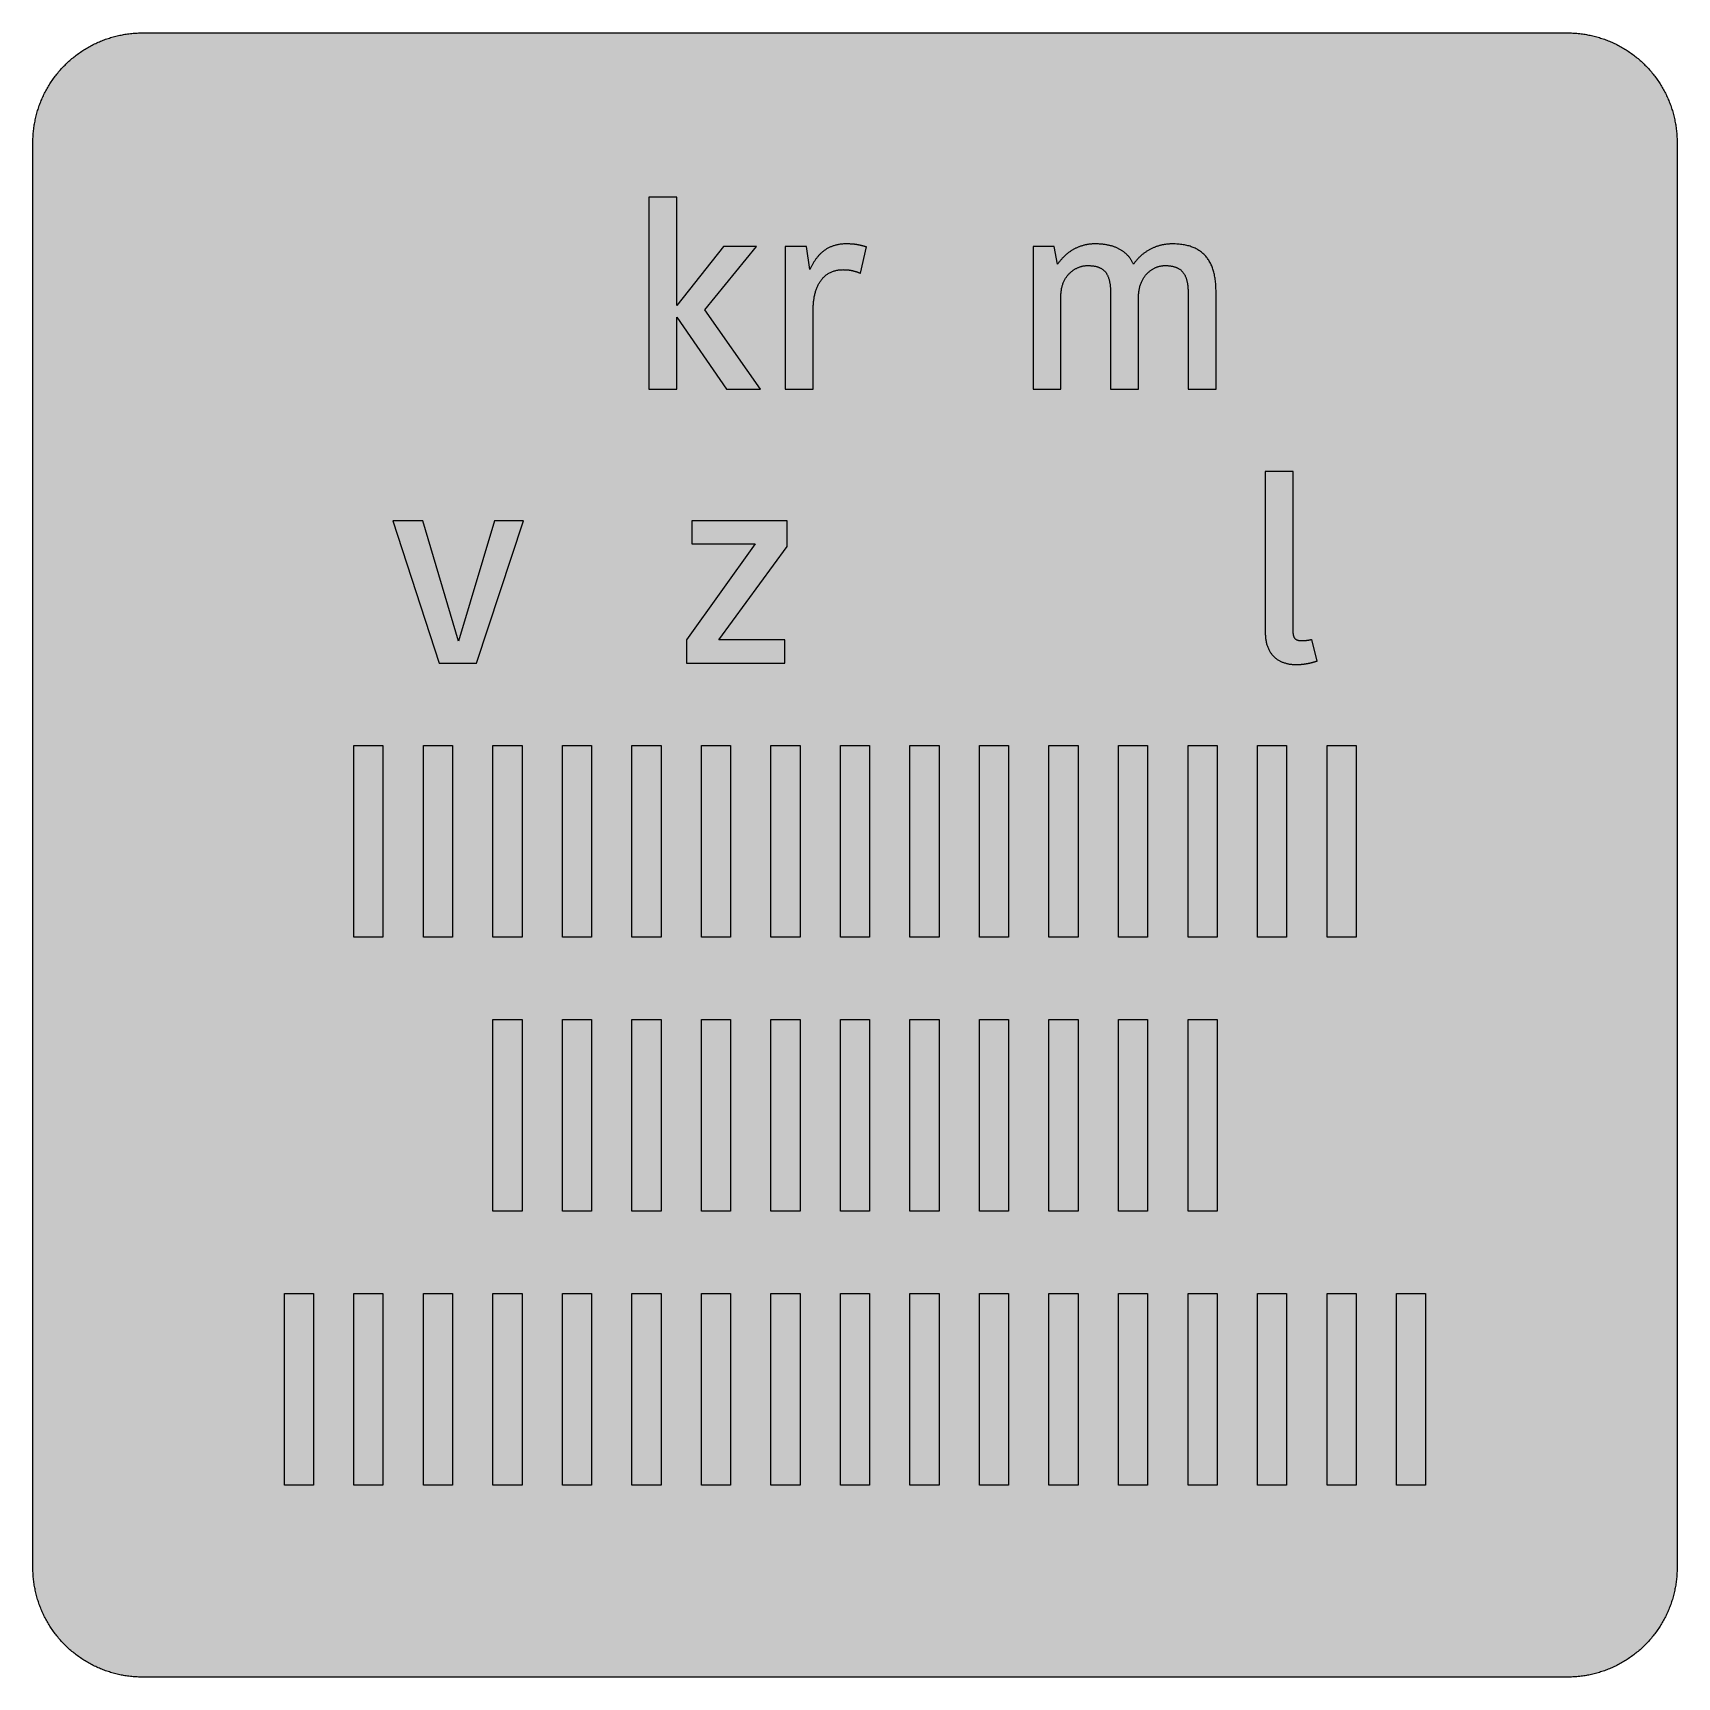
# Model space of a CAD drawing. Header units: millimetres. Extents: x 0 to 212, y 0 to 212.
import ezdxf

# ---------------------------------------------------------------- set-up
doc = ezdxf.new("R2010")
doc.units = ezdxf.units.MM

msp = doc.modelspace()

# ---------------------------------------------------------------- hatches: boundary and pattern name
for color, points in [(254, [(14.1633, 0.0536), (13.9878, 0.0533), (13.8125, 0.0559), (13.6373, 0.061), (13.462, 0.0686), (13.2893, 0.0787), (13.114, 0.0914), (12.9413, 0.1041), (12.7686, 0.1219), (12.5959, 0.1397), (12.4231, 0.16), (12.2504, 0.1829), (12.0777, 0.2057), (11.9075, 0.2337), (11.7373, 0.2616), (11.5672, 0.2921), (11.397, 0.3251), (11.2268, 0.3607), (11.0592, 0.3988), (10.8915, 0.4369), (10.7239, 0.4775), (10.5562, 0.5207), (10.3886, 0.5664), (10.2235, 0.6121), (10.0584, 0.6629), (9.8933, 0.7137), (9.7307, 0.7671), (9.5682, 0.8204), (9.4056, 0.8788), (9.2431, 0.9373), (9.083, 0.9982), (8.923, 1.0617), (8.763, 1.1252), (8.6055, 1.1938), (8.4455, 1.2624), (8.2906, 1.331), (8.1331, 1.4046), (7.9781, 1.4783), (7.8232, 1.5545), (7.6708, 1.6332), (7.5184, 1.7145), (7.366, 1.7958), (7.2161, 1.8796), (7.0663, 1.966), (6.919, 2.0523), (6.7716, 2.1438), (6.6243, 2.2352), (6.4795, 2.3266), (6.3348, 2.4232), (6.19, 2.5197), (6.0477, 2.6187), (5.908, 2.7178), (5.7683, 2.8194), (5.6286, 2.9235), (5.4915, 3.0302), (5.3543, 3.1369), (5.2197, 3.2461), (5.0851, 3.3579), (4.953, 3.4722), (4.8209, 3.5865), (4.6914, 3.7033), (4.5644, 3.8202), (4.4348, 3.9395), (4.3104, 4.0615), (4.1859, 4.1859), (4.0615, 4.3104), (3.9395, 4.4348), (3.8202, 4.5618), (3.7033, 4.6914), (3.5865, 4.8209), (3.4722, 4.953), (3.3579, 5.0851), (3.2487, 5.2197), (3.1369, 5.3543), (3.0302, 5.4915), (2.9235, 5.6286), (2.8194, 5.7683), (2.7178, 5.908), (2.6187, 6.0477), (2.5197, 6.19), (2.4232, 6.3348), (2.3266, 6.477), (2.2352, 6.6243), (2.1438, 6.7691), (2.0523, 6.9164), (1.966, 7.0663), (1.8796, 7.2161), (1.7958, 7.366), (1.7145, 7.5184), (1.6332, 7.6708), (1.5545, 7.8232), (1.4783, 7.9781), (1.4046, 8.1331), (1.331, 8.2906), (1.2598, 8.4455), (1.1913, 8.603), (1.1252, 8.763), (1.0592, 8.923), (0.9982, 9.083), (0.9373, 9.2431), (0.8763, 9.4056), (0.8204, 9.5682), (0.7645, 9.7307), (0.7112, 9.8933), (0.6604, 10.0584), (0.6121, 10.2235), (0.5639, 10.3911), (0.5207, 10.5562), (0.4775, 10.7239), (0.4343, 10.8915), (0.3962, 11.0592), (0.3607, 11.2268), (0.3251, 11.397), (0.2921, 11.5672), (0.2616, 11.7373), (0.2311, 11.9075), (0.2057, 12.0802), (0.1803, 12.2504), (0.1575, 12.4231), (0.1372, 12.5959), (0.1194, 12.7686), (0.1041, 12.9413), (0.0889, 13.1166), (0.0787, 13.2893), (0.0686, 13.4645), (0.061, 13.6373), (0.0559, 13.8125), (0.0508, 13.9878), (0.0508, 14.163), (0.0522, 197.6092), (0.0508, 197.7822), (0.0559, 197.9574), (0.061, 198.1327), (0.0686, 198.308), (0.0787, 198.4807), (0.0889, 198.6559), (0.1041, 198.8287), (0.1194, 199.0014), (0.1372, 199.1741), (0.1575, 199.3468), (0.1803, 199.5195), (0.2057, 199.6923), (0.2311, 199.8624), (0.2616, 200.0326), (0.2921, 200.2028), (0.3251, 200.373), (0.3607, 200.5432), (0.3962, 200.7108), (0.4343, 200.8784), (0.4775, 201.0461), (0.5207, 201.2137), (0.5639, 201.3814), (0.6121, 201.5465), (0.6604, 201.7116), (0.7112, 201.8767), (0.7645, 202.0392), (0.8204, 202.2018), (0.8763, 202.3643), (0.9373, 202.5269), (0.9982, 202.6869), (1.0592, 202.8469), (1.1252, 203.007), (1.1913, 203.1644), (1.2598, 203.3245), (1.331, 203.4794), (1.4046, 203.6369), (1.4783, 203.7918), (1.5545, 203.9468), (1.6332, 204.0992), (1.7145, 204.2516), (1.7958, 204.404), (1.8796, 204.5538), (1.966, 204.7037), (2.0523, 204.851), (2.1438, 204.9983), (2.2352, 205.1456), (2.3266, 205.2904), (2.4232, 205.4352), (2.5197, 205.58), (2.6187, 205.7222), (2.7178, 205.8619), (2.8194, 206.0016), (2.9235, 206.1413), (3.0302, 206.2785), (3.1369, 206.4156), (3.2487, 206.5503), (3.3579, 206.6849), (3.4722, 206.817), (3.5865, 206.949), (3.7033, 207.0786), (3.8202, 207.2056), (3.9395, 207.3351), (4.0615, 207.4596), (4.1859, 207.584), (4.3104, 207.7085), (4.4348, 207.8304), (4.5644, 207.9498), (4.6914, 208.0666), (4.8209, 208.1835), (4.953, 208.2978), (5.0851, 208.4121), (5.2197, 208.5213), (5.3543, 208.6331), (5.4915, 208.7397), (5.6286, 208.8464), (5.7683, 208.9506), (5.908, 209.0522), (6.0477, 209.1512), (6.19, 209.2503), (6.3348, 209.3468), (6.4795, 209.4433), (6.6243, 209.5348), (6.7716, 209.6262), (6.919, 209.7176), (7.0663, 209.804), (7.2161, 209.8904), (7.366, 209.9742), (7.5184, 210.0555), (7.6708, 210.1367), (7.8232, 210.2155), (7.9781, 210.2917), (8.1331, 210.3653), (8.2906, 210.439), (8.4455, 210.5101), (8.6055, 210.5787), (8.763, 210.6447), (8.923, 210.7108), (9.083, 210.7717), (9.2431, 210.8327), (9.4056, 210.8937), (9.5682, 210.9495), (9.7307, 211.0054), (9.8933, 211.0588), (10.0584, 211.1096), (10.2235, 211.1578), (10.3886, 211.2061), (10.5562, 211.2493), (10.7239, 211.2924), (10.8915, 211.3356), (11.0592, 211.3737), (11.2268, 211.4093), (11.397, 211.4448), (11.5672, 211.4779), (11.7373, 211.5083), (11.9075, 211.5388), (12.0777, 211.5642), (12.2504, 211.5896), (12.4231, 211.6125), (12.5959, 211.6328), (12.7686, 211.6506), (12.9413, 211.6658), (13.114, 211.6811), (13.2893, 211.6912), (13.462, 211.7014), (13.6373, 211.709), (13.8125, 211.7141), (13.9878, 211.7192), (14.163, 211.7192), (197.6078, 211.7203), (197.7822, 211.7192), (197.9574, 211.7141), (198.1327, 211.709), (198.3054, 211.7014), (198.4807, 211.6912), (198.6534, 211.6811), (198.8287, 211.6658), (199.0014, 211.6506), (199.1741, 211.6328), (199.3468, 211.6125), (199.5195, 211.5896), (199.6897, 211.5642), (199.8624, 211.5388), (200.0326, 211.5083), (200.2028, 211.4779), (200.373, 211.4448), (200.5432, 211.4093), (200.7108, 211.3737), (200.8784, 211.3356), (201.0461, 211.2924), (201.2137, 211.2493), (201.3788, 211.2061), (201.5465, 211.1578), (201.7116, 211.1096), (201.8767, 211.0588), (202.0392, 211.0054), (202.2018, 210.9495), (202.3643, 210.8937), (202.5269, 210.8327), (202.6869, 210.7717), (202.8469, 210.7108), (203.007, 210.6447), (203.167, 210.5787), (203.3245, 210.5101), (203.4794, 210.439), (203.6369, 210.3653), (203.7918, 210.2917), (203.9468, 210.2155), (204.0992, 210.1367), (204.2516, 210.0555), (204.404, 209.9742), (204.5538, 209.8904), (204.7037, 209.804), (204.8535, 209.7176), (205.0009, 209.6262), (205.1456, 209.5348), (205.293, 209.4433), (205.4352, 209.3468), (205.58, 209.2503), (205.7222, 209.1512), (205.8619, 209.0522), (206.0016, 208.9506), (206.1413, 208.8464), (206.2785, 208.7397), (206.4156, 208.6331), (206.5503, 208.5213), (206.6849, 208.4121), (206.817, 208.2978), (206.949, 208.1835), (207.0786, 208.0666), (207.2081, 207.9498), (207.3351, 207.8304), (207.4596, 207.7085), (207.584, 207.584), (207.7085, 207.4596), (207.8304, 207.3351), (207.9498, 207.2056), (208.0666, 207.0786), (208.1835, 206.949), (208.2978, 206.817), (208.4121, 206.6849), (208.5238, 206.5503), (208.6331, 206.4156), (208.7397, 206.2785), (208.8464, 206.1413), (208.9506, 206.0016), (209.0522, 205.8619), (209.1512, 205.7222), (209.2503, 205.58), (209.3468, 205.4352), (209.4433, 205.2904), (209.5348, 205.1456), (209.6262, 204.9983), (209.7176, 204.851), (209.804, 204.7037), (209.8904, 204.5538), (209.9742, 204.404), (210.0555, 204.2516), (210.1367, 204.0992), (210.2155, 203.9468), (210.2917, 203.7918), (210.3653, 203.6369), (210.439, 203.4794), (210.5076, 203.3245), (210.5762, 203.1644), (210.6447, 203.007), (210.7082, 202.8469), (210.7717, 202.6869), (210.8327, 202.5269), (210.8911, 202.3643), (210.9495, 202.2018), (211.0029, 202.0392), (211.0562, 201.8767), (211.107, 201.7116), (211.1578, 201.5465), (211.2035, 201.3814), (211.2493, 201.2137), (211.2924, 201.0461), (211.3331, 200.8784), (211.3712, 200.7108), (211.4093, 200.5432), (211.4448, 200.373), (211.4779, 200.2028), (211.5083, 200.0326), (211.5363, 199.8624), (211.5642, 199.6923), (211.5871, 199.5195), (211.6099, 199.3468), (211.6303, 199.1741), (211.648, 199.0014), (211.6658, 198.8287), (211.6785, 198.6559), (211.6912, 198.4807), (211.7014, 198.308), (211.709, 198.1327), (211.7141, 197.9574), (211.7166, 197.7822), (211.7166, 197.6069), (211.7189, 14.1647), (211.7166, 13.9878), (211.7141, 13.8125), (211.709, 13.6373), (211.7014, 13.4645), (211.6912, 13.2893), (211.6785, 13.1166), (211.6658, 12.9413), (211.648, 12.7686), (211.6303, 12.5959), (211.6099, 12.4231), (211.5871, 12.2504), (211.5642, 12.0802), (211.5363, 11.9075), (211.5083, 11.7373), (211.4779, 11.5672), (211.4448, 11.397), (211.4093, 11.2268), (211.3712, 11.0592), (211.3331, 10.8915), (211.2924, 10.7239), (211.2493, 10.5562), (211.2035, 10.3911), (211.1578, 10.2235), (211.107, 10.0584), (211.0562, 9.8933), (211.0029, 9.7307), (210.9495, 9.5682), (210.8911, 9.4056), (210.8327, 9.2431), (210.7717, 9.083), (210.7082, 8.923), (210.6447, 8.763), (210.5762, 8.603), (210.5076, 8.4455), (210.439, 8.2906), (210.3653, 8.1331), (210.2917, 7.9781), (210.2155, 7.8232), (210.1367, 7.6708), (210.0555, 7.5184), (209.9742, 7.366), (209.8904, 7.2161), (209.804, 7.0663), (209.7176, 6.9164), (209.6262, 6.7691), (209.5348, 6.6243), (209.4433, 6.477), (209.3468, 6.3348), (209.2503, 6.19), (209.1512, 6.0477), (209.0522, 5.908), (208.9506, 5.7683), (208.8464, 5.6286), (208.7397, 5.4915), (208.6331, 5.3543), (208.5238, 5.2197), (208.4121, 5.0851), (208.2978, 4.953), (208.1835, 4.8209), (208.0666, 4.6914), (207.9498, 4.5618), (207.8304, 4.4348), (207.7085, 4.3104), (207.584, 4.1859), (207.4596, 4.0615), (207.3351, 3.9395), (207.2081, 3.8202), (207.0786, 3.7033), (206.949, 3.5865), (206.817, 3.4722), (206.6849, 3.3579), (206.5503, 3.2461), (206.4156, 3.1369), (206.2785, 3.0302), (206.1413, 2.9235), (206.0016, 2.8194), (205.8619, 2.7178), (205.7222, 2.6187), (205.58, 2.5197), (205.4352, 2.4232), (205.293, 2.3266), (205.1456, 2.2352), (205.0009, 2.1438), (204.8535, 2.0523), (204.7037, 1.966), (204.5538, 1.8796), (204.404, 1.7958), (204.2516, 1.7145), (204.0992, 1.6332), (203.9468, 1.5545), (203.7918, 1.4783), (203.6369, 1.4046), (203.4794, 1.331), (203.3245, 1.2624), (203.167, 1.1938), (203.007, 1.1252), (202.8469, 1.0617), (202.6869, 0.9982), (202.5269, 0.9373), (202.3643, 0.8788), (202.2018, 0.8204), (202.0392, 0.7671), (201.8767, 0.7137), (201.7116, 0.6629), (201.5465, 0.6121), (201.3788, 0.5664), (201.2137, 0.5207), (201.0461, 0.4775), (200.8784, 0.4369), (200.7108, 0.3988), (200.5432, 0.3607), (200.373, 0.3251), (200.2028, 0.2921), (200.0326, 0.2616), (199.8624, 0.2337), (199.6897, 0.2057), (199.5195, 0.1829), (199.3468, 0.16), (199.1741, 0.1397), (199.0014, 0.1219), (198.8287, 0.1041), (198.6534, 0.0914), (198.4807, 0.0787), (198.3054, 0.0686), (198.1327, 0.061), (197.9574, 0.0559), (197.7822, 0.0533), (197.6069, 0.0533)]), (59, [(82.9388, 165.8592), (82.9388, 175.1358), (89.359, 165.8592), (93.7327, 165.8592), (86.571, 176.0537), (93.2035, 184.2022), (88.936, 184.2022), (82.9388, 176.6189), (82.9388, 190.5522), (79.339, 190.5522), (79.339, 165.8592)]), (59, [(104.3862, 181.2392), (104.4219, 181.2366), (104.4575, 181.2366), (104.4931, 181.2366), (104.5286, 181.2366), (104.5642, 181.2366), (104.5997, 181.2341), (104.6353, 181.2341), (104.6709, 181.2315), (104.7064, 181.229), (104.7394, 181.2265), (104.775, 181.2265), (104.808, 181.2239), (104.8436, 181.2214), (104.8791, 181.2163), (104.9122, 181.2138), (104.9452, 181.2112), (104.9807, 181.2087), (105.0138, 181.2036), (105.0468, 181.2011), (105.0823, 181.196), (105.1154, 181.1909), (105.1484, 181.1858), (105.1814, 181.1807), (105.217, 181.1757), (105.25, 181.1706), (105.283, 181.1655), (105.316, 181.1604), (105.349, 181.1553), (105.3821, 181.1477), (105.4176, 181.1426), (105.4506, 181.135), (105.4837, 181.1274), (105.5167, 181.1198), (105.5497, 181.1122), (105.5853, 181.1045), (105.6183, 181.0969), (105.6513, 181.0893), (105.6843, 181.0817), (105.7199, 181.0741), (105.7529, 181.0639), (105.7859, 181.0563), (105.8215, 181.0461), (105.8545, 181.036), (105.8901, 181.0258), (105.9231, 181.0156), (105.9586, 181.0055), (105.9917, 180.9953), (106.0272, 180.9852), (106.0628, 180.975), (106.0983, 180.9623), (106.1314, 180.9521), (106.1669, 180.9394), (106.2025, 180.9267), (106.238, 180.9166), (106.2761, 180.9039), (106.3117, 180.8912), (106.3473, 180.8759), (106.3828, 180.8632), (106.4209, 180.8505), (106.4565, 180.8378), (106.4946, 180.8226), (106.5327, 180.8074), (106.5708, 180.7947), (106.6089, 180.7794), (107.3506, 184.1676), (107.315, 184.1754), (107.2794, 184.1856), (107.2464, 184.1957), (107.2109, 184.2059), (107.1778, 184.216), (107.1448, 184.2237), (107.1093, 184.2338), (107.0762, 184.244), (107.0432, 184.2541), (107.0102, 184.2618), (106.9746, 184.2719), (106.9416, 184.2795), (106.9086, 184.2897), (106.8756, 184.2973), (106.84, 184.3075), (106.807, 184.3151), (106.774, 184.3253), (106.7384, 184.3329), (106.7054, 184.3405), (106.6698, 184.3507), (106.6368, 184.3583), (106.6013, 184.3659), (106.5682, 184.3735), (106.5327, 184.3811), (106.4971, 184.3888), (106.4616, 184.3964), (106.426, 184.404), (106.3904, 184.4116), (106.3523, 184.4192), (106.3168, 184.4269), (106.2787, 184.4319), (106.2431, 184.4396), (106.205, 184.4446), (106.1669, 184.4523), (106.1263, 184.4573), (106.0882, 184.465), (106.0475, 184.47), (106.0094, 184.4751), (105.9688, 184.4802), (105.9282, 184.4878), (105.885, 184.4929), (105.8443, 184.498), (105.8012, 184.5005), (105.758, 184.5056), (105.7123, 184.5107), (105.6691, 184.5158), (105.6234, 184.5183), (105.5776, 184.5234), (105.5319, 184.5259), (105.4837, 184.531), (105.4354, 184.5335), (105.3871, 184.5361), (105.3363, 184.5386), (105.2881, 184.5412), (105.2373, 184.5437), (105.1839, 184.5462), (105.1306, 184.5488), (105.0773, 184.5488), (105.0239, 184.5513), (104.968, 184.5513), (104.9122, 184.5513), (104.8537, 184.5539), (104.7979, 184.5539), (104.7369, 184.5539), (104.6226, 184.5539), (104.5083, 184.5488), (104.3965, 184.5437), (104.2873, 184.5361), (104.1781, 184.5285), (104.0714, 184.5158), (103.9673, 184.5031), (103.8631, 184.4878), (103.759, 184.47), (103.6574, 184.4523), (103.5583, 184.4319), (103.4618, 184.4091), (103.3628, 184.3837), (103.2688, 184.3557), (103.1748, 184.3278), (103.0834, 184.2999), (102.9919, 184.2668), (102.903, 184.2338), (102.8141, 184.1983), (102.7278, 184.1602), (102.6414, 184.1221), (102.5576, 184.084), (102.4738, 184.0408), (102.3925, 183.9976), (102.3137, 183.9519), (102.235, 183.9062), (102.1563, 183.8579), (102.0801, 183.8096), (102.0064, 183.7588), (101.9327, 183.7055), (101.8591, 183.6522), (101.788, 183.5963), (101.7168, 183.5404), (101.6483, 183.482), (101.5822, 183.4236), (101.5136, 183.3626), (101.4501, 183.3016), (101.3841, 183.2381), (101.3231, 183.1746), (101.2596, 183.1086), (101.1987, 183.0426), (101.1403, 182.974), (101.0818, 182.9054), (101.0234, 182.8368), (100.9675, 182.7657), (100.9117, 182.692), (100.8583, 182.6184), (100.805, 182.5447), (100.7516, 182.4685), (100.7008, 182.3923), (100.65, 182.3161), (100.6018, 182.2374), (100.5535, 182.1586), (100.5053, 182.0799), (100.4595, 181.9986), (100.4138, 181.9173), (100.3681, 181.8361), (100.3249, 181.7522), (100.2817, 181.6684), (100.2411, 181.5846), (100.2005, 181.4982), (100.1598, 181.4119), (100.1192, 181.3255), (100.0811, 181.2392), (99.6237, 184.2022), (96.9077, 184.2022), (96.9077, 165.8592), (100.5057, 165.8592), (100.5057, 176.0897), (100.5053, 176.2227), (100.5078, 176.3547), (100.5129, 176.4868), (100.518, 176.6164), (100.5256, 176.7459), (100.5357, 176.8754), (100.5459, 177.0024), (100.5586, 177.1294), (100.5738, 177.2564), (100.5891, 177.3784), (100.6069, 177.5028), (100.6272, 177.6247), (100.6475, 177.7441), (100.6729, 177.8635), (100.6958, 177.9829), (100.7237, 178.0972), (100.7516, 178.214), (100.7847, 178.3258), (100.8151, 178.4375), (100.8507, 178.5493), (100.8863, 178.656), (100.9244, 178.7652), (100.965, 178.8693), (101.0082, 178.9735), (101.0514, 179.0751), (101.0971, 179.1741), (101.1453, 179.2732), (101.1936, 179.3697), (101.2469, 179.4637), (101.3003, 179.5551), (101.3562, 179.6466), (101.4146, 179.7355), (101.473, 179.8193), (101.534, 179.9057), (101.5975, 179.9869), (101.6635, 180.0657), (101.7321, 180.1444), (101.8032, 180.2181), (101.8743, 180.2917), (101.948, 180.3629), (102.0242, 180.4289), (102.1029, 180.4949), (102.1842, 180.5584), (102.2655, 180.6194), (102.3518, 180.6778), (102.4382, 180.7312), (102.5271, 180.7845), (102.6185, 180.8353), (102.7125, 180.8836), (102.8065, 180.9267), (102.9056, 180.9674), (103.0046, 181.008), (103.1088, 181.0436), (103.2129, 181.0766), (103.3196, 181.1071), (103.4288, 181.135), (103.5406, 181.1579), (103.6549, 181.1782), (103.7692, 181.196), (103.8885, 181.2112), (104.0079, 181.2239), (104.1324, 181.2315), (104.2568, 181.2366), (104.3838, 181.2392)]), (59, [(142.3818, 165.8592), (142.3818, 177.6772), (142.3822, 177.8076), (142.3873, 177.9397), (142.3924, 178.0667), (142.4026, 178.1937), (142.4153, 178.3156), (142.4305, 178.4375), (142.4483, 178.5544), (142.4686, 178.6712), (142.4915, 178.7855), (142.5143, 178.8973), (142.5423, 179.0065), (142.5727, 179.1132), (142.6032, 179.2199), (142.6362, 179.3215), (142.6743, 179.4231), (142.7099, 179.5196), (142.7505, 179.6161), (142.7937, 179.7101), (142.8369, 179.8015), (142.8826, 179.8904), (142.9283, 179.9768), (142.9766, 180.0631), (143.0274, 180.1444), (143.0807, 180.2257), (143.1341, 180.3044), (143.1874, 180.3806), (143.2433, 180.4543), (143.3017, 180.5254), (143.3601, 180.5965), (143.4211, 180.6626), (143.4821, 180.7286), (143.543, 180.7921), (143.6065, 180.8531), (143.6726, 180.914), (143.7361, 180.9699), (143.8021, 181.0258), (143.8707, 181.0791), (143.9367, 181.1299), (144.0053, 181.1782), (144.0739, 181.2265), (144.145, 181.2696), (144.2136, 181.3128), (144.2847, 181.3535), (144.3558, 181.3941), (144.4269, 181.4297), (144.4981, 181.4652), (144.5692, 181.4982), (144.6428, 181.5287), (144.714, 181.5592), (144.7851, 181.5846), (144.8587, 181.61), (144.9299, 181.6354), (145.001, 181.6557), (145.0721, 181.676), (145.1432, 181.6938), (145.2143, 181.7091), (145.2855, 181.7218), (145.3566, 181.7345), (145.4252, 181.7446), (145.4963, 181.7522), (145.5649, 181.7599), (145.6334, 181.7624), (145.6995, 181.7675), (145.7655, 181.7675), (145.8646, 181.7675), (145.9611, 181.7649), (146.0551, 181.7599), (146.1491, 181.7548), (146.2405, 181.7497), (146.3294, 181.7395), (146.4158, 181.7319), (146.5021, 181.7192), (146.5859, 181.7065), (146.6698, 181.6938), (146.751, 181.676), (146.8298, 181.6583), (146.906, 181.6405), (146.9822, 181.6202), (147.0558, 181.5973), (147.127, 181.5719), (147.1981, 181.5465), (147.2667, 181.5211), (147.3352, 181.4906), (147.3987, 181.4601), (147.4622, 181.4271), (147.5257, 181.3941), (147.5867, 181.3585), (147.6451, 181.3204), (147.7035, 181.2823), (147.7594, 181.2392), (147.8128, 181.196), (147.8636, 181.1528), (147.9169, 181.1071), (147.9652, 181.0588), (148.0134, 181.008), (148.0591, 180.9547), (148.1049, 180.9013), (148.148, 180.8455), (148.1887, 180.7896), (148.2293, 180.7286), (148.2674, 180.6677), (148.3055, 180.6042), (148.3411, 180.5381), (148.3741, 180.4721), (148.4071, 180.4035), (148.4376, 180.3324), (148.4681, 180.2587), (148.496, 180.1825), (148.5214, 180.1063), (148.5468, 180.0276), (148.5722, 179.9463), (148.5951, 179.8625), (148.6154, 179.7761), (148.6357, 179.6898), (148.6535, 179.6009), (148.6687, 179.5069), (148.684, 179.4154), (148.6992, 179.3189), (148.7119, 179.2199), (148.7221, 179.1208), (148.7322, 179.0167), (148.7424, 178.9125), (148.7475, 178.8058), (148.7551, 178.6966), (148.7602, 178.5874), (148.7627, 178.4731), (148.7653, 178.3563), (148.7653, 178.2394), (148.766, 165.8592), (152.364, 165.8592), (152.364, 178.417), (152.3619, 178.6001), (152.3568, 178.7804), (152.3517, 178.9608), (152.3441, 179.136), (152.3314, 179.3088), (152.3187, 179.4789), (152.3035, 179.6491), (152.2832, 179.8142), (152.2628, 179.9768), (152.24, 180.1368), (152.212, 180.2943), (152.1841, 180.4492), (152.1511, 180.6016), (152.1181, 180.7515), (152.0825, 180.8988), (152.0419, 181.041), (152.0012, 181.1833), (151.9555, 181.3204), (151.9072, 181.4576), (151.8564, 181.5897), (151.8056, 181.7192), (151.7498, 181.8488), (151.6913, 181.9732), (151.6304, 182.0951), (151.5669, 182.212), (151.4983, 182.3288), (151.4297, 182.4431), (151.3586, 182.5523), (151.2824, 182.6616), (151.2037, 182.7657), (151.1249, 182.8673), (151.0411, 182.9664), (150.9522, 183.0629), (150.8633, 183.1543), (150.7719, 183.2458), (150.6753, 183.3321), (150.5788, 183.4185), (150.4772, 183.4998), (150.3731, 183.5785), (150.2639, 183.6522), (150.1546, 183.7258), (150.0403, 183.7944), (149.926, 183.863), (149.8067, 183.9265), (149.6822, 183.9874), (149.5577, 184.0433), (149.4282, 184.0992), (149.2961, 184.15), (149.1615, 184.1983), (149.0243, 184.244), (148.8821, 184.2872), (148.7399, 184.3253), (148.5925, 184.3608), (148.4401, 184.3964), (148.2877, 184.4243), (148.1303, 184.4523), (147.9702, 184.4751), (147.8051, 184.4954), (147.6375, 184.5132), (147.4673, 184.5285), (147.2946, 184.5386), (147.1168, 184.5462), (146.939, 184.5513), (146.7536, 184.5539), (146.6672, 184.5539), (146.5783, 184.5513), (146.492, 184.5488), (146.4031, 184.5437), (146.3167, 184.5386), (146.2278, 184.531), (146.1414, 184.5234), (146.0525, 184.5158), (145.9662, 184.5056), (145.8773, 184.4929), (145.7909, 184.4802), (145.7046, 184.4675), (145.6157, 184.4523), (145.5293, 184.4345), (145.4429, 184.4167), (145.3566, 184.3989), (145.2702, 184.3786), (145.1839, 184.3583), (145.0975, 184.3354), (145.0137, 184.31), (144.9273, 184.2846), (144.841, 184.2592), (144.7571, 184.2313), (144.6733, 184.2033), (144.5895, 184.1729), (144.5057, 184.1398), (144.4219, 184.1068), (144.338, 184.0738), (144.2568, 184.0382), (144.1755, 184.0001), (144.0917, 183.962), (144.0104, 183.9239), (143.9316, 183.8833), (143.8504, 183.8401), (143.7716, 183.7969), (143.6903, 183.7538), (143.6116, 183.7055), (143.5354, 183.6598), (143.4567, 183.6115), (143.3805, 183.5607), (143.3043, 183.5099), (143.2281, 183.4566), (143.1519, 183.4032), (143.0782, 183.3474), (143.0045, 183.2889), (142.9309, 183.2305), (142.8572, 183.1721), (142.7861, 183.1111), (142.715, 183.0476), (142.6439, 182.9841), (142.5753, 182.9181), (142.5067, 182.8521), (142.4381, 182.786), (142.3695, 182.7149), (142.3035, 182.6438), (142.2375, 182.5727), (142.174, 182.499), (142.1105, 182.4228), (142.047, 182.3466), (141.9835, 182.2704), (141.9225, 182.1891), (141.8641, 182.1104), (141.8031, 182.0266), (141.7447, 181.9427), (141.7066, 182.024), (141.666, 182.1028), (141.6253, 182.1815), (141.5847, 182.2577), (141.539, 182.3339), (141.4958, 182.4076), (141.4501, 182.4812), (141.4018, 182.5523), (141.3535, 182.6235), (141.3053, 182.692), (141.2545, 182.7606), (141.2011, 182.8267), (141.1503, 182.8927), (141.0945, 182.9562), (141.0386, 183.0197), (140.9827, 183.0807), (140.9243, 183.1416), (140.8659, 183.2), (140.8049, 183.2585), (140.7439, 183.3143), (140.6804, 183.3702), (140.6169, 183.4261), (140.5509, 183.4769), (140.4849, 183.5302), (140.4163, 183.581), (140.3477, 183.6293), (140.2766, 183.6776), (140.2055, 183.7233), (140.1318, 183.769), (140.0581, 183.8122), (139.9819, 183.8554), (139.9057, 183.896), (139.827, 183.9366), (139.7483, 183.9773), (139.667, 184.0154), (139.5857, 184.0509), (139.5044, 184.0865), (139.4181, 184.1195), (139.3342, 184.1525), (139.2453, 184.183), (139.159, 184.2135), (139.0675, 184.244), (138.9786, 184.2694), (138.8872, 184.2973), (138.7932, 184.3227), (138.6992, 184.3456), (138.6027, 184.3684), (138.5037, 184.3888), (138.4071, 184.4091), (138.3055, 184.4269), (138.2065, 184.4446), (138.1023, 184.4599), (137.9982, 184.4751), (137.8941, 184.4904), (137.7874, 184.5005), (137.6807, 184.5132), (137.5715, 184.5234), (137.4597, 184.531), (137.348, 184.5386), (137.2362, 184.5437), (137.1219, 184.5488), (137.0051, 184.5513), (136.8882, 184.5539), (136.7714, 184.5539), (136.685, 184.5539), (136.5987, 184.5513), (136.5123, 184.5488), (136.4285, 184.5437), (136.3421, 184.5386), (136.2558, 184.531), (136.1719, 184.5234), (136.0856, 184.5132), (136.0018, 184.5031), (135.9179, 184.4904), (135.8341, 184.4777), (135.7503, 184.465), (135.6665, 184.4472), (135.5827, 184.4319), (135.4988, 184.4142), (135.415, 184.3938), (135.3337, 184.3735), (135.2499, 184.3507), (135.1686, 184.3278), (135.0874, 184.3024), (135.0061, 184.277), (134.9248, 184.2516), (134.8435, 184.2237), (134.7622, 184.1932), (134.6835, 184.1627), (134.6022, 184.1297), (134.5235, 184.0967), (134.4447, 184.0611), (134.366, 184.0255), (134.2873, 183.9874), (134.2111, 183.9493), (134.1349, 183.9112), (134.0561, 183.8681), (133.9799, 183.8274), (133.9063, 183.7817), (133.8301, 183.7385), (133.7564, 183.6903), (133.6802, 183.6445), (133.6065, 183.5937), (133.5354, 183.5455), (133.4618, 183.4921), (133.3906, 183.4413), (133.3195, 183.3855), (133.2484, 183.3296), (133.1773, 183.2737), (133.1087, 183.2153), (133.0401, 183.1569), (132.9715, 183.0959), (132.903, 183.0324), (132.8369, 182.9689), (132.7709, 182.9054), (132.7048, 182.8394), (132.6388, 182.7733), (132.5753, 182.7022), (132.5118, 182.6336), (132.4483, 182.5625), (132.3873, 182.4888), (132.3264, 182.4152), (132.2654, 182.339), (132.2045, 182.2628), (132.146, 182.1866), (132.0876, 182.1053), (132.0292, 182.0266), (131.9733, 181.9427), (131.5159, 184.2022), (128.7999, 184.2022), (128.7999, 165.8592), (132.3979, 165.8592), (132.3979, 177.8878), (132.3975, 178.0108), (132.4026, 178.1327), (132.4102, 178.2547), (132.4204, 178.3715), (132.4331, 178.4883), (132.4483, 178.6026), (132.4661, 178.7144), (132.4864, 178.8236), (132.5093, 178.9303), (132.5347, 179.037), (132.5601, 179.1386), (132.5905, 179.2402), (132.6236, 179.3392), (132.6566, 179.4358), (132.6947, 179.5323), (132.7328, 179.6237), (132.7734, 179.7152), (132.8141, 179.8041), (132.8598, 179.8904), (132.9055, 179.9742), (132.9538, 180.0581), (133.002, 180.1368), (133.0528, 180.2155), (133.1062, 180.2917), (133.1595, 180.3679), (133.2154, 180.4391), (133.2713, 180.5102), (133.3297, 180.5788), (133.3881, 180.6448), (133.4491, 180.7083), (133.51, 180.7718), (133.5735, 180.8328), (133.637, 180.8912), (133.7031, 180.9471), (133.7666, 181.0029), (133.8351, 181.0537), (133.9012, 181.1045), (133.9698, 181.1553), (134.0383, 181.2011), (134.1069, 181.2468), (134.1755, 181.29), (134.2466, 181.3306), (134.3177, 181.3687), (134.3889, 181.4068), (134.4574, 181.4424), (134.5311, 181.4754), (134.6022, 181.5084), (134.6733, 181.5389), (134.7445, 181.5668), (134.8156, 181.5922), (134.8867, 181.6176), (134.9604, 181.6379), (135.0315, 181.6583), (135.1001, 181.6786), (135.1712, 181.6964), (135.2423, 181.7116), (135.3109, 181.7243), (135.382, 181.7345), (135.4506, 181.7446), (135.5166, 181.7522), (135.5852, 181.7599), (135.6512, 181.7624), (135.7173, 181.7675), (135.7833, 181.7675), (135.8798, 181.7675), (135.9764, 181.7649), (136.0729, 181.7624), (136.1643, 181.7573), (136.2558, 181.7497), (136.3447, 181.7421), (136.4336, 181.7345), (136.5199, 181.7243), (136.6037, 181.7116), (136.685, 181.6989), (136.7663, 181.6837), (136.845, 181.6684), (136.9212, 181.6506), (136.9974, 181.6303), (137.0711, 181.61), (137.1448, 181.5871), (137.2133, 181.5643), (137.2819, 181.5389), (137.3505, 181.5109), (137.4165, 181.483), (137.48, 181.45), (137.541, 181.4195), (137.602, 181.3839), (137.6604, 181.3484), (137.7188, 181.3103), (137.7747, 181.2722), (137.828, 181.229), (137.8814, 181.1858), (137.9322, 181.1426), (137.9804, 181.0944), (138.0287, 181.0461), (138.0744, 180.9953), (138.1201, 180.942), (138.1633, 180.8886), (138.2039, 180.8328), (138.2446, 180.7718), (138.2827, 180.7134), (138.3208, 180.6499), (138.3563, 180.5838), (138.3894, 180.5178), (138.4224, 180.4492), (138.4529, 180.3781), (138.4833, 180.3044), (138.5113, 180.2308), (138.5392, 180.152), (138.5646, 180.0733), (138.5875, 179.992), (138.6103, 179.9057), (138.6307, 179.8193), (138.651, 179.7329), (138.6688, 179.6415), (138.6865, 179.5475), (138.7018, 179.451), (138.7145, 179.3545), (138.7272, 179.2529), (138.7399, 179.1513), (138.7475, 179.0446), (138.7577, 178.9379), (138.7653, 178.8287), (138.7704, 178.7144), (138.7754, 178.6001), (138.778, 178.4833), (138.7805, 178.3613), (138.7805, 178.2394), (138.7821, 165.8592)]), (59, [(164.695, 133.6142), (164.6758, 133.6091), (164.6606, 133.604), (164.6428, 133.5989), (164.625, 133.5938), (164.6072, 133.5888), (164.5895, 133.5837), (164.5717, 133.5786), (164.5514, 133.5761), (164.5336, 133.571), (164.5158, 133.5659), (164.4955, 133.5608), (164.4752, 133.5583), (164.4574, 133.5532), (164.4371, 133.5481), (164.4167, 133.5456), (164.3964, 133.5405), (164.3761, 133.5354), (164.3558, 133.5329), (164.3355, 133.5278), (164.3151, 133.5253), (164.2948, 133.5202), (164.2745, 133.5176), (164.2516, 133.5151), (164.2313, 133.51), (164.211, 133.5075), (164.1907, 133.5024), (164.1678, 133.4999), (164.1475, 133.4973), (164.1272, 133.4948), (164.1043, 133.4897), (164.084, 133.4872), (164.0637, 133.4846), (164.0408, 133.4821), (164.0205, 133.4795), (164.0002, 133.477), (163.9799, 133.4745), (163.957, 133.4719), (163.9367, 133.4694), (163.9164, 133.4668), (163.896, 133.4643), (163.8757, 133.4618), (163.8554, 133.4592), (163.8351, 133.4592), (163.8148, 133.4567), (163.7944, 133.4541), (163.7741, 133.4516), (163.7563, 133.4516), (163.736, 133.4491), (163.7157, 133.4465), (163.6979, 133.4465), (163.6801, 133.444), (163.6598, 133.444), (163.642, 133.4414), (163.6243, 133.4414), (163.6065, 133.4414), (163.5887, 133.4389), (163.5709, 133.4389), (163.5531, 133.4389), (163.5379, 133.4389), (163.5201, 133.4364), (163.5049, 133.4364), (163.4896, 133.4364), (163.4744, 133.4364), (163.4592, 133.4364), (163.416, 133.4364), (163.3728, 133.4389), (163.3296, 133.4389), (163.289, 133.4414), (163.2483, 133.444), (163.2102, 133.4465), (163.1721, 133.4516), (163.134, 133.4541), (163.0985, 133.4592), (163.0655, 133.4668), (163.0299, 133.4719), (162.9969, 133.4795), (162.9664, 133.4872), (162.9334, 133.4948), (162.9029, 133.5049), (162.875, 133.5126), (162.847, 133.5227), (162.8191, 133.5354), (162.7911, 133.5456), (162.7657, 133.5583), (162.7403, 133.571), (162.7175, 133.5837), (162.6946, 133.5989), (162.6718, 133.6142), (162.6489, 133.6294), (162.6286, 133.6446), (162.6083, 133.6624), (162.5905, 133.6802), (162.5702, 133.698), (162.5524, 133.7183), (162.5346, 133.7386), (162.5194, 133.7589), (162.5041, 133.7793), (162.4889, 133.8021), (162.4736, 133.825), (162.4609, 133.8504), (162.4457, 133.8732), (162.4355, 133.8986), (162.4228, 133.924), (162.4127, 133.952), (162.4, 133.9799), (162.3898, 134.0079), (162.3822, 134.0383), (162.372, 134.0663), (162.3644, 134.0993), (162.3568, 134.1298), (162.3492, 134.1628), (162.3416, 134.1958), (162.3365, 134.2288), (162.3314, 134.2644), (162.3238, 134.3), (162.3212, 134.3381), (162.3162, 134.3762), (162.3111, 134.4143), (162.3085, 134.4524), (162.306, 134.493), (162.3035, 134.5336), (162.3009, 134.5768), (162.2984, 134.62), (162.2958, 134.6632), (162.2958, 134.7089), (162.2958, 134.7546), (162.2958, 134.8003), (162.2933, 134.8486), (162.2958, 155.2744), (158.6978, 155.2744), (158.6978, 134.5664), (158.6967, 134.427), (158.7017, 134.2898), (158.7094, 134.1552), (158.717, 134.0231), (158.7297, 133.8961), (158.7424, 133.7691), (158.7602, 133.6472), (158.7805, 133.5253), (158.8008, 133.4059), (158.8262, 133.2916), (158.8516, 133.1773), (158.8795, 133.0681), (158.91, 132.9588), (158.943, 132.8547), (158.9786, 132.7506), (159.0167, 132.649), (159.0573, 132.5524), (159.098, 132.4559), (159.1412, 132.3619), (159.1869, 132.2705), (159.2351, 132.1816), (159.2859, 132.0952), (159.3367, 132.0114), (159.3901, 131.9301), (159.446, 131.8514), (159.5018, 131.7752), (159.5628, 131.699), (159.6238, 131.6279), (159.6847, 131.5568), (159.7482, 131.4882), (159.8143, 131.4247), (159.8828, 131.3612), (159.9514, 131.2977), (160.0225, 131.2393), (160.0937, 131.1834), (160.1673, 131.1275), (160.2435, 131.0742), (160.3197, 131.0234), (160.3959, 130.9751), (160.4747, 130.9294), (160.5559, 130.8862), (160.6372, 130.843), (160.721, 130.8024), (160.8049, 130.7643), (160.8887, 130.7287), (160.975, 130.6957), (161.0639, 130.6627), (161.1503, 130.6322), (161.2417, 130.6043), (161.3306, 130.5789), (161.4221, 130.5535), (161.5161, 130.5306), (161.6075, 130.5103), (161.7015, 130.4925), (161.798, 130.4747), (161.892, 130.4595), (161.9885, 130.4468), (162.085, 130.4341), (162.1841, 130.4265), (162.2831, 130.4163), (162.3822, 130.4112), (162.4813, 130.4061), (162.5803, 130.4036), (162.6819, 130.4036), (162.7302, 130.4036), (162.7784, 130.4036), (162.8242, 130.4061), (162.8724, 130.4061), (162.9207, 130.4087), (162.9664, 130.4087), (163.0147, 130.4112), (163.0604, 130.4138), (163.1061, 130.4163), (163.1544, 130.4188), (163.2001, 130.4214), (163.2458, 130.4239), (163.2915, 130.429), (163.3372, 130.4315), (163.383, 130.4366), (163.4287, 130.4417), (163.4744, 130.4442), (163.5176, 130.4493), (163.5633, 130.4544), (163.609, 130.4595), (163.6522, 130.4646), (163.6954, 130.4722), (163.7411, 130.4773), (163.7843, 130.4823), (163.8275, 130.49), (163.8706, 130.495), (163.9138, 130.5027), (163.957, 130.5103), (164.0002, 130.5179), (164.0434, 130.5255), (164.0865, 130.5331), (164.1272, 130.5408), (164.1704, 130.5484), (164.2135, 130.556), (164.2542, 130.5636), (164.2948, 130.5738), (164.3355, 130.5814), (164.3786, 130.589), (164.4193, 130.5992), (164.4599, 130.6068), (164.498, 130.617), (164.5387, 130.6271), (164.5793, 130.6347), (164.6199, 130.6449), (164.658, 130.6551), (164.6987, 130.6652), (164.7368, 130.6754), (164.7749, 130.6855), (164.813, 130.6957), (164.8511, 130.7059), (164.8892, 130.716), (164.9273, 130.7262), (164.9654, 130.7389), (165.0035, 130.749), (165.039, 130.7592), (165.0771, 130.7694), (165.1127, 130.7821), (165.1508, 130.7922), (165.1864, 130.8049), (165.2219, 130.8151), (165.2575, 130.8278), (165.293, 130.8379), (165.3286, 130.8506), (165.3642, 130.8608)]), (59, [(63.1994, 148.9244), (59.461, 148.9244), (54.839, 133.4036), (50.2528, 148.9244), (46.4083, 148.9244), (52.3353, 130.5814), (57.168, 130.5814)]), (59, [(97.1381, 145.6087), (97.1381, 148.9244), (84.8953, 148.9244), (84.8953, 145.9272), (93.0451, 145.9272), (84.1897, 133.58), (84.1897, 130.5814), (96.8555, 130.5814), (96.8555, 133.58), (88.3528, 133.58)]), (59, [(41.3755, 119.9981), (45.121, 119.9981), (45.121, 95.3036), (41.3755, 95.3036)]), (59, [(50.323, 119.9981), (54.0699, 119.9981), (54.0699, 95.3036), (50.323, 95.3036)]), (59, [(59.2723, 119.9981), (63.0178, 119.9981), (63.0178, 95.3036), (59.2723, 95.3036)]), (59, [(68.2198, 119.9981), (71.9667, 119.9981), (71.9667, 95.3036), (68.2198, 95.3036)]), (59, [(77.1687, 119.9981), (80.9142, 119.9981), (80.9142, 95.3036), (77.1687, 95.3036)]), (59, [(86.1162, 119.9981), (89.8631, 119.9981), (89.8631, 95.3036), (86.1162, 95.3036)]), (59, [(95.0655, 119.9981), (98.8109, 119.9981), (98.8109, 95.3036), (95.0655, 95.3036)]), (59, [(104.013, 119.9981), (107.7599, 119.9981), (107.7599, 95.3036), (104.013, 95.3036)]), (59, [(112.9619, 119.9981), (116.7074, 119.9981), (116.7074, 95.3036), (112.9619, 95.3036)]), (59, [(121.9094, 119.9981), (125.6563, 119.9981), (125.6563, 95.3036), (121.9094, 95.3036)]), (59, [(130.8587, 119.9981), (134.6041, 119.9981), (134.6041, 95.3036), (130.8587, 95.3036)]), (59, [(139.8062, 119.9981), (143.553, 119.9981), (143.553, 95.3036), (139.8062, 95.3036)]), (59, [(148.7551, 119.9981), (152.5005, 119.9981), (152.5005, 95.3036), (148.7551, 95.3036)]), (59, [(157.7026, 119.9981), (161.4495, 119.9981), (161.4495, 95.3036), (157.7026, 95.3036)]), (59, [(166.6515, 119.9981), (170.397, 119.9981), (170.397, 95.3036), (166.6515, 95.3036)]), (59, [(59.2723, 84.7203), (63.0178, 84.7203), (63.0178, 60.0258), (59.2723, 60.0258)]), (59, [(68.2198, 84.7203), (71.9667, 84.7203), (71.9667, 60.0258), (68.2198, 60.0258)]), (59, [(77.1687, 84.7203), (80.9142, 84.7203), (80.9142, 60.0258), (77.1687, 60.0258)]), (59, [(86.1162, 84.7203), (89.8631, 84.7203), (89.8631, 60.0258), (86.1162, 60.0258)]), (59, [(95.0655, 84.7203), (98.8109, 84.7203), (98.8109, 60.0258), (95.0655, 60.0258)]), (59, [(104.013, 84.7203), (107.7599, 84.7203), (107.7599, 60.0258), (104.013, 60.0258)]), (59, [(112.9619, 84.7203), (116.7074, 84.7203), (116.7074, 60.0258), (112.9619, 60.0258)]), (59, [(121.9094, 84.7203), (125.6563, 84.7203), (125.6563, 60.0258), (121.9094, 60.0258)]), (59, [(130.8587, 84.7203), (134.6041, 84.7203), (134.6041, 60.0258), (130.8587, 60.0258)]), (59, [(139.8062, 84.7203), (143.553, 84.7203), (143.553, 60.0258), (139.8062, 60.0258)]), (59, [(148.7551, 84.7203), (152.5005, 84.7203), (152.5005, 60.0258), (148.7551, 60.0258)]), (59, [(32.4266, 49.4425), (36.1735, 49.4425), (36.1735, 24.7481), (32.4266, 24.7481)]), (59, [(41.3755, 49.4425), (45.121, 49.4425), (45.121, 24.7481), (41.3755, 24.7481)]), (59, [(50.323, 49.4425), (54.0699, 49.4425), (54.0699, 24.7481), (50.323, 24.7481)]), (59, [(59.2723, 49.4425), (63.0178, 49.4425), (63.0178, 24.7481), (59.2723, 24.7481)]), (59, [(68.2198, 49.4425), (71.9667, 49.4425), (71.9667, 24.7481), (68.2198, 24.7481)]), (59, [(77.1687, 49.4425), (80.9142, 49.4425), (80.9142, 24.7481), (77.1687, 24.7481)]), (59, [(86.1162, 49.4425), (89.8631, 49.4425), (89.8631, 24.7481), (86.1162, 24.7481)]), (59, [(95.0655, 49.4425), (98.8109, 49.4425), (98.8109, 24.7481), (95.0655, 24.7481)]), (59, [(104.013, 49.4425), (107.7599, 49.4425), (107.7599, 24.7481), (104.013, 24.7481)]), (59, [(112.9619, 49.4425), (116.7074, 49.4425), (116.7074, 24.7481), (112.9619, 24.7481)]), (59, [(121.9094, 49.4425), (125.6563, 49.4425), (125.6563, 24.7481), (121.9094, 24.7481)]), (59, [(130.8587, 49.4425), (134.6041, 49.4425), (134.6041, 24.7481), (130.8587, 24.7481)]), (59, [(139.8062, 49.4425), (143.553, 49.4425), (143.553, 24.7481), (139.8062, 24.7481)]), (59, [(148.7551, 49.4425), (152.5005, 49.4425), (152.5005, 24.7481), (148.7551, 24.7481)]), (59, [(157.7026, 49.4425), (161.4495, 49.4425), (161.4495, 24.7481), (157.7026, 24.7481)]), (59, [(166.6515, 49.4425), (170.397, 49.4425), (170.397, 24.7481), (166.6515, 24.7481)]), (59, [(175.5994, 49.4425), (179.3462, 49.4425), (179.3462, 24.7481), (175.5994, 24.7481)])]:
    msp.add_hatch(color=color).paths.add_polyline_path(points)
h = msp.add_hatch(color=59)
h.paths.add_polyline_path([(14.1633, 3.5814), (13.8887, 3.5839), (13.6169, 3.5941), (13.3477, 3.6119), (13.081, 3.6347), (12.8143, 3.6652), (12.5501, 3.7008), (12.2885, 3.7465), (12.0294, 3.7948), (11.7729, 3.8506), (11.5164, 3.9141), (11.2649, 3.9827), (11.016, 4.0564), (10.7671, 4.1351), (10.5232, 4.2215), (10.2819, 4.3129), (10.0432, 4.412), (9.8069, 4.5161), (9.5733, 4.6228), (9.3447, 4.7371), (9.1186, 4.8565), (8.8951, 4.9809), (8.6741, 5.113), (8.4582, 5.2476), (8.2448, 5.3873), (8.0366, 5.5321), (7.8308, 5.682), (7.6276, 5.8369), (7.4295, 5.9969), (7.2365, 6.1595), (7.046, 6.3297), (6.8605, 6.5024), (6.6777, 6.6802), (6.5024, 6.8605), (6.3271, 7.046), (6.1595, 7.2365), (5.9969, 7.432), (5.8369, 7.6302), (5.682, 7.8308), (5.5321, 8.0366), (5.3873, 8.2448), (5.2451, 8.4582), (5.1105, 8.6741), (4.9809, 8.8951), (4.8565, 9.1186), (4.7371, 9.3447), (4.6228, 9.5758), (4.5136, 9.8069), (4.4094, 10.0432), (4.3129, 10.2819), (4.2215, 10.5232), (4.1351, 10.7696), (4.0538, 11.016), (3.9802, 11.2649), (3.9116, 11.5189), (3.8506, 11.7729), (3.7948, 12.0294), (3.744, 12.2911), (3.7008, 12.5527), (3.6627, 12.8143), (3.6322, 13.081), (3.6093, 13.3502), (3.5916, 13.6195), (3.5814, 13.8913), (3.5789, 14.163), (3.58, 197.6092), (3.5814, 197.8812), (3.5916, 198.153), (3.6093, 198.4223), (3.6322, 198.689), (3.6627, 198.9557), (3.7008, 199.2198), (3.744, 199.4814), (3.7948, 199.7405), (3.8506, 199.9971), (3.9116, 200.2536), (3.9802, 200.5051), (4.0538, 200.754), (4.1351, 201.0029), (4.2215, 201.2467), (4.3129, 201.488), (4.4094, 201.7268), (4.5136, 201.963), (4.6228, 202.1967), (4.7371, 202.4253), (4.8565, 202.6514), (4.9809, 202.8749), (5.1105, 203.0959), (5.2451, 203.3118), (5.3873, 203.5251), (5.5321, 203.7334), (5.682, 203.9391), (5.8369, 204.1423), (5.9969, 204.3405), (6.1595, 204.5335), (6.3271, 204.724), (6.5024, 204.9094), (6.6777, 205.0923), (6.8605, 205.2676), (7.046, 205.4428), (7.2365, 205.6105), (7.4295, 205.773), (7.6276, 205.933), (7.8308, 206.088), (8.0366, 206.2378), (8.2448, 206.3826), (8.4582, 206.5249), (8.6741, 206.6595), (8.8951, 206.789), (9.1186, 206.9135), (9.3447, 207.0329), (9.5733, 207.1472), (9.8069, 207.2564), (10.0432, 207.3605), (10.2819, 207.457), (10.5232, 207.5485), (10.7671, 207.6348), (11.016, 207.7161), (11.2649, 207.7898), (11.5164, 207.8584), (11.7729, 207.9193), (12.0294, 207.9752), (12.2885, 208.026), (12.5501, 208.0692), (12.8143, 208.1073), (13.081, 208.1378), (13.3477, 208.1606), (13.6169, 208.1784), (13.8887, 208.1886), (14.163, 208.1911), (197.6078, 208.1925), (197.8787, 208.1886), (198.1505, 208.1784), (198.4197, 208.1606), (198.689, 208.1378), (198.9557, 208.1073), (199.2173, 208.0692), (199.4789, 208.026), (199.7405, 207.9752), (199.9971, 207.9193), (200.2511, 207.8584), (200.5051, 207.7898), (200.754, 207.7161), (201.0004, 207.6348), (201.2467, 207.5485), (201.488, 207.457), (201.7268, 207.3605), (201.963, 207.2564), (202.1942, 207.1472), (202.4253, 207.0329), (202.6514, 206.9135), (202.8749, 206.789), (203.0959, 206.6595), (203.3118, 206.5249), (203.5251, 206.3826), (203.7334, 206.2378), (203.9391, 206.088), (204.1398, 205.933), (204.3379, 205.773), (204.5335, 205.6105), (204.724, 205.4428), (204.9094, 205.2676), (205.0898, 205.0923), (205.2676, 204.9094), (205.4403, 204.724), (205.6105, 204.5335), (205.773, 204.3405), (205.933, 204.1423), (206.088, 203.9391), (206.2378, 203.7334), (206.3826, 203.5251), (206.5223, 203.3118), (206.6569, 203.0959), (206.789, 202.8749), (206.9135, 202.6514), (207.0329, 202.4253), (207.1472, 202.1967), (207.2538, 201.963), (207.358, 201.7268), (207.457, 201.488), (207.5485, 201.2467), (207.6348, 201.0029), (207.7136, 200.754), (207.7872, 200.5051), (207.8558, 200.2536), (207.9193, 199.9971), (207.9752, 199.7405), (208.0235, 199.4814), (208.0692, 199.2198), (208.1047, 198.9557), (208.1352, 198.689), (208.1581, 198.4223), (208.1759, 198.153), (208.186, 197.8812), (208.1911, 197.6069), (208.1911, 14.1647), (208.186, 13.8913), (208.1759, 13.6195), (208.1581, 13.3502), (208.1352, 13.081), (208.1047, 12.8143), (208.0692, 12.5527), (208.0235, 12.2911), (207.9752, 12.0294), (207.9193, 11.7729), (207.8558, 11.5189), (207.7872, 11.2649), (207.7136, 11.016), (207.6348, 10.7696), (207.5485, 10.5232), (207.457, 10.2819), (207.358, 10.0432), (207.2538, 9.8069), (207.1472, 9.5758), (207.0329, 9.3447), (206.9135, 9.1186), (206.789, 8.8951), (206.6569, 8.6741), (206.5223, 8.4582), (206.3826, 8.2448), (206.2378, 8.0366), (206.088, 7.8308), (205.933, 7.6302), (205.773, 7.432), (205.6105, 7.2365), (205.4403, 7.046), (205.2676, 6.8605), (205.0898, 6.6802), (204.9094, 6.5024), (204.724, 6.3297), (204.5335, 6.1595), (204.3379, 5.9969), (204.1398, 5.8369), (203.9391, 5.682), (203.7334, 5.5321), (203.5251, 5.3873), (203.3118, 5.2476), (203.0959, 5.113), (202.8749, 4.9809), (202.6514, 4.8565), (202.4253, 4.7371), (202.1942, 4.6228), (201.963, 4.5161), (201.7268, 4.412), (201.488, 4.3129), (201.2467, 4.2215), (201.0004, 4.1351), (200.754, 4.0564), (200.5051, 3.9827), (200.2511, 3.9141), (199.9971, 3.8506), (199.7405, 3.7948), (199.4789, 3.7465), (199.2173, 3.7008), (198.9557, 3.6652), (198.689, 3.6347), (198.4197, 3.6119), (198.1505, 3.5941), (197.8787, 3.5839), (197.6069, 3.5789)])
h.paths.add_polyline_path([(14.1633, 8.8731), (14.0259, 8.8748), (13.8887, 8.8798), (13.7541, 8.8875), (13.622, 8.9002), (13.4874, 8.9154), (13.3553, 8.9332), (13.2258, 8.9535), (13.0962, 8.9789), (12.9667, 9.0068), (12.8397, 9.0373), (12.7127, 9.0729), (12.5882, 9.1084), (12.4663, 9.1491), (12.3419, 9.1923), (12.2225, 9.238), (12.1031, 9.2888), (11.9837, 9.3396), (11.8694, 9.3929), (11.7526, 9.4513), (11.6408, 9.5098), (11.5291, 9.5733), (11.4198, 9.6368), (11.3106, 9.7053), (11.2039, 9.7765), (11.0998, 9.8476), (10.9957, 9.9238), (10.8966, 10), (10.7975, 10.0787), (10.6985, 10.1625), (10.6045, 10.2464), (10.5105, 10.3327), (10.4216, 10.4216), (10.3327, 10.5131), (10.2464, 10.6045), (10.16, 10.701), (10.0787, 10.7975), (10, 10.8966), (9.9212, 10.9982), (9.8476, 11.0998), (9.7739, 11.2039), (9.7053, 11.3106), (9.6368, 11.4198), (9.5707, 11.5291), (9.5098, 11.6408), (9.4488, 11.7551), (9.3929, 11.8694), (9.337, 11.9863), (9.2862, 12.1031), (9.238, 12.2225), (9.1923, 12.3444), (9.1491, 12.4663), (9.1084, 12.5908), (9.0703, 12.7152), (9.0373, 12.8397), (9.0068, 12.9692), (8.9789, 13.0962), (8.9535, 13.2258), (8.9306, 13.3579), (8.9129, 13.4899), (8.8976, 13.622), (8.8849, 13.7566), (8.8773, 13.8913), (8.8722, 14.0259), (8.8697, 14.163), (8.8717, 197.6092), (8.8722, 197.7441), (8.8773, 197.8812), (8.8849, 198.0159), (8.8976, 198.1479), (8.9129, 198.2826), (8.9306, 198.4146), (8.9535, 198.5442), (8.9789, 198.6737), (9.0068, 198.8033), (9.0373, 198.9303), (9.0703, 199.0573), (9.1084, 199.1817), (9.1491, 199.3036), (9.1923, 199.4281), (9.238, 199.5475), (9.2862, 199.6669), (9.337, 199.7862), (9.3929, 199.9005), (9.4488, 200.0174), (9.5098, 200.1291), (9.5707, 200.2409), (9.6368, 200.3501), (9.7053, 200.4593), (9.7739, 200.566), (9.8476, 200.6702), (9.9212, 200.7743), (10, 200.8734), (10.0787, 200.9724), (10.16, 201.0715), (10.2464, 201.1655), (10.3327, 201.2594), (10.4216, 201.3483), (10.5105, 201.4372), (10.6045, 201.5236), (10.6985, 201.61), (10.7975, 201.6912), (10.8966, 201.77), (10.9957, 201.8487), (11.0998, 201.9224), (11.2039, 201.996), (11.3106, 202.0646), (11.4198, 202.1332), (11.5291, 202.1992), (11.6408, 202.2602), (11.7526, 202.3212), (11.8694, 202.377), (11.9837, 202.4329), (12.1031, 202.4837), (12.2225, 202.532), (12.3419, 202.5777), (12.4663, 202.6209), (12.5882, 202.6615), (12.7127, 202.6996), (12.8397, 202.7326), (12.9667, 202.7631), (13.0962, 202.7911), (13.2258, 202.8165), (13.3553, 202.8393), (13.4874, 202.8571), (13.622, 202.8723), (13.7541, 202.885), (13.8887, 202.8927), (14.0259, 202.8977), (14.163, 202.9003), (197.6078, 202.9008), (197.7441, 202.8977), (197.8787, 202.8927), (198.0133, 202.885), (198.1479, 202.8723), (198.28, 202.8571), (198.4121, 202.8393), (198.5442, 202.8165), (198.6737, 202.7911), (198.8007, 202.7631), (198.9303, 202.7326), (199.0547, 202.6996), (199.1792, 202.6615), (199.3036, 202.6209), (199.4256, 202.5777), (199.5475, 202.532), (199.6669, 202.4837), (199.7837, 202.4329), (199.9005, 202.377), (200.0148, 202.3212), (200.1291, 202.2602), (200.2409, 202.1992), (200.3501, 202.1332), (200.4593, 202.0646), (200.566, 201.996), (200.6702, 201.9224), (200.7718, 201.8487), (200.8734, 201.77), (200.9724, 201.6912), (201.0689, 201.61), (201.1655, 201.5236), (201.2569, 201.4372), (201.3483, 201.3483), (201.4372, 201.2594), (201.5236, 201.1655), (201.6074, 201.0715), (201.6912, 200.9724), (201.77, 200.8734), (201.8462, 200.7743), (201.9224, 200.6702), (201.9935, 200.566), (202.0646, 200.4593), (202.1332, 200.3501), (202.1967, 200.2409), (202.2602, 200.1291), (202.3186, 200.0174), (202.377, 199.9005), (202.4304, 199.7862), (202.4812, 199.6669), (202.532, 199.5475), (202.5777, 199.4281), (202.6209, 199.3036), (202.6615, 199.1817), (202.6971, 199.0573), (202.7326, 198.9303), (202.7631, 198.8033), (202.7911, 198.6737), (202.8165, 198.5442), (202.8368, 198.4146), (202.8546, 198.2826), (202.8698, 198.1479), (202.8825, 198.0159), (202.8901, 197.8812), (202.8952, 197.7441), (202.8977, 197.6069), (202.8994, 14.1647), (202.8952, 14.0259), (202.8901, 13.8913), (202.8825, 13.7566), (202.8698, 13.622), (202.8546, 13.4899), (202.8368, 13.3579), (202.8165, 13.2258), (202.7911, 13.0962), (202.7631, 12.9692), (202.7326, 12.8397), (202.6971, 12.7152), (202.6615, 12.5908), (202.6209, 12.4663), (202.5777, 12.3444), (202.532, 12.2225), (202.4812, 12.1031), (202.4304, 11.9863), (202.377, 11.8694), (202.3186, 11.7551), (202.2602, 11.6408), (202.1967, 11.5291), (202.1332, 11.4198), (202.0646, 11.3106), (201.9935, 11.2039), (201.9224, 11.0998), (201.8462, 10.9982), (201.77, 10.8966), (201.6912, 10.7975), (201.6074, 10.701), (201.5236, 10.6045), (201.4372, 10.5131), (201.3483, 10.4216), (201.2569, 10.3327), (201.1655, 10.2464), (201.0689, 10.1625), (200.9724, 10.0787), (200.8734, 10), (200.7718, 9.9238), (200.6702, 9.8476), (200.566, 9.7765), (200.4593, 9.7053), (200.3501, 9.6368), (200.2409, 9.5733), (200.1291, 9.5098), (200.0148, 9.4513), (199.9005, 9.3929), (199.7837, 9.3396), (199.6669, 9.2888), (199.5475, 9.238), (199.4256, 9.1923), (199.3036, 9.1491), (199.1792, 9.1084), (199.0547, 9.0729), (198.9303, 9.0373), (198.8007, 9.0068), (198.6737, 8.9789), (198.5442, 8.9535), (198.4121, 8.9332), (198.28, 8.9154), (198.1479, 8.9002), (198.0133, 8.8875), (197.8787, 8.8798), (197.7441, 8.8748), (197.6069, 8.8722)], flags=16)
h = msp.add_hatch(color=59)
edge = h.paths.add_edge_path()
edge.add_line((66.9918, 165.5064), (67.2008, 165.5064))
edge.add_line((67.2008, 165.5064), (67.4065, 165.5115))
edge.add_line((67.4065, 165.5115), (67.6123, 165.5216))
edge.add_line((67.6123, 165.5216), (67.8155, 165.5369))
edge.add_line((67.8155, 165.5369), (68.0161, 165.5521))
edge.add_line((68.0161, 165.5521), (68.2142, 165.575))
edge.add_line((68.2142, 165.575), (68.4098, 165.6004))
edge.add_line((68.4098, 165.6004), (68.6029, 165.6283))
edge.add_line((68.6029, 165.6283), (68.7959, 165.6639))
edge.add_line((68.7959, 165.6639), (68.9839, 165.6994))
edge.add_line((68.9839, 165.6994), (69.1693, 165.7426))
edge.add_line((69.1693, 165.7426), (69.3547, 165.7883))
edge.add_line((69.3547, 165.7883), (69.5376, 165.8391))
edge.add_line((69.5376, 165.8391), (69.7154, 165.8925))
edge.add_line((69.7154, 165.8925), (69.8932, 165.9534))
edge.add_line((69.8932, 165.9534), (70.0659, 166.0169))
edge.add_line((70.0659, 166.0169), (70.2386, 166.083))
edge.add_line((70.2386, 166.083), (70.4063, 166.1566))
edge.add_line((70.4063, 166.1566), (70.5714, 166.2328))
edge.add_line((70.5714, 166.2328), (70.7365, 166.3141))
edge.add_line((70.7365, 166.3141), (70.8965, 166.4005))
edge.add_line((70.8965, 166.4005), (71.054, 166.4919))
edge.add_line((71.054, 166.4919), (71.2089, 166.5859))
edge.add_line((71.2089, 166.5859), (71.3588, 166.685))
edge.add_line((71.3588, 166.685), (71.5086, 166.7916))
edge.add_line((71.5086, 166.7916), (71.6534, 166.9009))
edge.add_line((71.6534, 166.9009), (71.7982, 167.0152))
edge.add_line((71.7982, 167.0152), (71.9379, 167.1345))
edge.add_line((71.9379, 167.1345), (72.0725, 167.259))
edge.add_line((72.0725, 167.259), (72.2071, 167.3885))
edge.add_line((72.2071, 167.3885), (72.3367, 167.5206))
edge.add_line((72.3367, 167.5206), (72.4637, 167.6603))
edge.add_line((72.4637, 167.6603), (72.5881, 167.8051))
edge.add_line((72.5881, 167.8051), (72.7075, 167.955))
edge.add_line((72.7075, 167.955), (72.8243, 168.1099))
edge.add_line((72.8243, 168.1099), (72.9386, 168.2699))
edge.add_line((72.9386, 168.2699), (73.0479, 168.435))
edge.add_line((73.0479, 168.435), (73.1545, 168.6052))
edge.add_line((73.1545, 168.6052), (73.2587, 168.7805))
edge.add_line((73.2587, 168.7805), (73.3577, 168.9608))
edge.add_line((73.3577, 168.9608), (73.4543, 169.1488))
edge.add_line((73.4543, 169.1488), (73.5457, 169.3393))
edge.add_line((73.5457, 169.3393), (73.6346, 169.5374))
edge.add_line((73.6346, 169.5374), (73.7184, 169.7406))
edge.add_line((73.7184, 169.7406), (73.7997, 169.9489))
edge.add_line((73.7997, 169.9489), (73.8784, 170.1648))
edge.add_line((73.8784, 170.1648), (73.9496, 170.3832))
edge.add_line((73.9496, 170.3832), (74.0207, 170.6093))
edge.add_line((74.0207, 170.6093), (74.0867, 170.8404))
edge.add_line((74.0867, 170.8404), (74.1477, 171.0792))
edge.add_line((74.1477, 171.0792), (74.2061, 171.3205))
edge.add_line((74.2061, 171.3205), (74.2594, 171.5694))
edge.add_line((74.2594, 171.5694), (74.3102, 171.8259))
edge.add_line((74.3102, 171.8259), (74.3534, 172.085))
edge.add_line((74.3534, 172.085), (74.3966, 172.3517))
edge.add_line((74.3966, 172.3517), (74.4322, 172.626))
edge.add_line((74.4322, 172.626), (74.4652, 172.9029))
edge.add_line((74.4652, 172.9029), (74.4957, 173.1899))
edge.add_line((74.4957, 173.1899), (74.5185, 173.4795))
edge.add_line((74.5185, 173.4795), (74.5388, 173.7766))
edge.add_line((74.5388, 173.7766), (74.5541, 174.0814))
edge.add_line((74.5541, 174.0814), (74.5668, 174.3913))
edge.add_line((74.5668, 174.3913), (74.5719, 174.7063))
edge.add_line((74.5719, 174.7063), (74.5744, 175.0289))
edge.add_line((74.5744, 175.0289), (74.5719, 175.3514))
edge.add_line((74.5719, 175.3514), (74.5668, 175.6689))
edge.add_line((74.5668, 175.6689), (74.5541, 175.9788))
edge.add_line((74.5541, 175.9788), (74.5388, 176.2811))
edge.add_line((74.5388, 176.2811), (74.5185, 176.5808))
edge.add_line((74.5185, 176.5808), (74.4957, 176.8704))
edge.add_line((74.4957, 176.8704), (74.4652, 177.1548))
edge.add_line((74.4652, 177.1548), (74.4322, 177.4342))
edge.add_line((74.4322, 177.4342), (74.3966, 177.7086))
edge.add_line((74.3966, 177.7086), (74.3534, 177.9753))
edge.add_line((74.3534, 177.9753), (74.3102, 178.2343))
edge.add_line((74.3102, 178.2343), (74.2594, 178.4883))
edge.add_line((74.2594, 178.4883), (74.2061, 178.7373))
edge.add_line((74.2061, 178.7373), (74.1477, 178.9811))
edge.add_line((74.1477, 178.9811), (74.0867, 179.2173))
edge.add_line((74.0867, 179.2173), (74.0207, 179.451))
edge.add_line((74.0207, 179.451), (73.9496, 179.6745))
edge.add_line((73.9496, 179.6745), (73.8784, 179.8955))
edge.add_line((73.8784, 179.8955), (73.7997, 180.1089))
edge.add_line((73.7997, 180.1089), (73.7184, 180.3171))
edge.add_line((73.7184, 180.3171), (73.6346, 180.5203))
edge.add_line((73.6346, 180.5203), (73.5457, 180.7185))
edge.add_line((73.5457, 180.7185), (73.4543, 180.9115))
edge.add_line((73.4543, 180.9115), (73.3577, 181.0969))
edge.add_line((73.3577, 181.0969), (73.2587, 181.2773))
edge.add_line((73.2587, 181.2773), (73.1545, 181.4551))
edge.add_line((73.1545, 181.4551), (73.0479, 181.6252))
edge.add_line((73.0479, 181.6252), (72.9386, 181.7903))
edge.add_line((72.9386, 181.7903), (72.8243, 181.9504))
edge.add_line((72.8243, 181.9504), (72.7075, 182.1053))
edge.add_line((72.7075, 182.1053), (72.5881, 182.2526))
edge.add_line((72.5881, 182.2526), (72.4637, 182.3974))
edge.add_line((72.4637, 182.3974), (72.3367, 182.5371))
edge.add_line((72.3367, 182.5371), (72.2071, 182.6717))
edge.add_line((72.2071, 182.6717), (72.0725, 182.8013))
edge.add_line((72.0725, 182.8013), (71.9379, 182.9257))
edge.add_line((71.9379, 182.9257), (71.7982, 183.0451))
edge.add_line((71.7982, 183.0451), (71.6534, 183.1594))
edge.add_line((71.6534, 183.1594), (71.5086, 183.2686))
edge.add_line((71.5086, 183.2686), (71.3588, 183.3728))
edge.add_line((71.3588, 183.3728), (71.2089, 183.4718))
edge.add_line((71.2089, 183.4718), (71.054, 183.5683))
edge.add_line((71.054, 183.5683), (70.8965, 183.6598))
edge.add_line((70.8965, 183.6598), (70.7365, 183.7436))
edge.add_line((70.7365, 183.7436), (70.5714, 183.8249))
edge.add_line((70.5714, 183.8249), (70.4063, 183.9036))
edge.add_line((70.4063, 183.9036), (70.2386, 183.9747))
edge.add_line((70.2386, 183.9747), (70.0659, 184.0433))
edge.add_line((70.0659, 184.0433), (69.8932, 184.1068))
edge.add_line((69.8932, 184.1068), (69.7154, 184.1652))
edge.add_line((69.7154, 184.1652), (69.5376, 184.2211))
edge.add_line((69.5376, 184.2211), (69.3547, 184.2694))
edge.add_line((69.3547, 184.2694), (69.1693, 184.3176))
edge.add_line((69.1693, 184.3176), (68.9839, 184.3583))
edge.add_line((68.9839, 184.3583), (68.7959, 184.3964))
edge.add_line((68.7959, 184.3964), (68.6029, 184.4294))
edge.add_line((68.6029, 184.4294), (68.4098, 184.4599))
edge.add_line((68.4098, 184.4599), (68.2142, 184.4853))
edge.add_line((68.2142, 184.4853), (68.0161, 184.5056))
edge.add_line((68.0161, 184.5056), (67.8155, 184.5234))
edge.add_line((67.8155, 184.5234), (67.6123, 184.5361))
edge.add_line((67.6123, 184.5361), (67.4065, 184.5462))
edge.add_line((67.4065, 184.5462), (67.2008, 184.5513))
edge.add_line((67.2008, 184.5513), (66.99, 184.5539))
edge.add_line((66.99, 184.5539), (66.7817, 184.5513))
edge.add_line((66.7817, 184.5513), (66.5734, 184.5462))
edge.add_line((66.5734, 184.5462), (66.3702, 184.5361))
edge.add_line((66.3702, 184.5361), (66.167, 184.5234))
edge.add_line((66.167, 184.5234), (65.9663, 184.5056))
edge.add_line((65.9663, 184.5056), (65.7682, 184.4853))
edge.add_line((65.7682, 184.4853), (65.5726, 184.4599))
edge.add_line((65.5726, 184.4599), (65.3796, 184.4294))
edge.add_line((65.3796, 184.4294), (65.1866, 184.3964))
edge.add_line((65.1866, 184.3964), (64.9986, 184.3583))
edge.add_line((64.9986, 184.3583), (64.8106, 184.3176))
edge.add_line((64.8106, 184.3176), (64.6278, 184.2694))
edge.add_line((64.6278, 184.2694), (64.4449, 184.2211))
edge.add_line((64.4449, 184.2211), (64.2671, 184.1652))
edge.add_line((64.2671, 184.1652), (64.0893, 184.1068))
edge.add_line((64.0893, 184.1068), (63.9166, 184.0433))
edge.add_line((63.9166, 184.0433), (63.7438, 183.9747))
edge.add_line((63.7438, 183.9747), (63.5762, 183.9036))
edge.add_line((63.5762, 183.9036), (63.4086, 183.8249))
edge.add_line((63.4086, 183.8249), (63.246, 183.7436))
edge.add_line((63.246, 183.7436), (63.086, 183.6598))
edge.add_line((63.086, 183.6598), (62.9285, 183.5683))
edge.add_line((62.9285, 183.5683), (62.7736, 183.4718))
edge.add_line((62.7736, 183.4718), (62.6212, 183.3728))
edge.add_line((62.6212, 183.3728), (62.4738, 183.2686))
edge.add_line((62.4738, 183.2686), (62.3265, 183.1594))
edge.add_line((62.3265, 183.1594), (62.1843, 183.0451))
edge.add_line((62.1843, 183.0451), (62.0446, 182.9257))
edge.add_line((62.0446, 182.9257), (61.9074, 182.8013))
edge.add_line((61.9074, 182.8013), (61.7753, 182.6717))
edge.add_line((61.7753, 182.6717), (61.6458, 182.5371))
edge.add_line((61.6458, 182.5371), (61.5188, 182.3974))
edge.add_line((61.5188, 182.3974), (61.3943, 182.2526))
edge.add_line((61.3943, 182.2526), (61.275, 182.1053))
edge.add_line((61.275, 182.1053), (61.1581, 181.9504))
edge.add_line((61.1581, 181.9504), (61.0438, 181.7903))
edge.add_line((61.0438, 181.7903), (60.9346, 181.6252))
edge.add_line((60.9346, 181.6252), (60.8279, 181.4551))
edge.add_line((60.8279, 181.4551), (60.7238, 181.2773))
edge.add_line((60.7238, 181.2773), (60.6247, 181.0969))
edge.add_line((60.6247, 181.0969), (60.5282, 180.9115))
edge.add_line((60.5282, 180.9115), (60.4368, 180.7185))
edge.add_line((60.4368, 180.7185), (60.3479, 180.5203))
edge.add_line((60.3479, 180.5203), (60.2615, 180.3171))
edge.add_line((60.2615, 180.3171), (60.1802, 180.1089))
edge.add_line((60.1802, 180.1089), (60.104, 179.8955))
edge.add_line((60.104, 179.8955), (60.0304, 179.6745))
edge.add_line((60.0304, 179.6745), (59.9618, 179.451))
edge.add_line((59.9618, 179.451), (59.8957, 179.2173))
edge.add_line((59.8957, 179.2173), (59.8322, 178.9811))
edge.add_line((59.8322, 178.9811), (59.7764, 178.7373))
edge.add_line((59.7764, 178.7373), (59.723, 178.4883))
edge.add_line((59.723, 178.4883), (59.6722, 178.2343))
edge.add_line((59.6722, 178.2343), (59.6265, 177.9753))
edge.add_line((59.6265, 177.9753), (59.5859, 177.7086))
edge.add_line((59.5859, 177.7086), (59.5478, 177.4342))
edge.add_line((59.5478, 177.4342), (59.5147, 177.1548))
edge.add_line((59.5147, 177.1548), (59.4868, 176.8704))
edge.add_line((59.4868, 176.8704), (59.4614, 176.5808))
edge.add_line((59.4614, 176.5808), (59.4411, 176.2811))
edge.add_line((59.4411, 176.2811), (59.4258, 175.9788))
edge.add_line((59.4258, 175.9788), (59.4157, 175.6689))
edge.add_line((59.4157, 175.6689), (59.4081, 175.3514))
edge.add_line((59.4081, 175.3514), (59.4055, 175.0289))
edge.add_line((59.4055, 175.0289), (59.4081, 174.7241))
edge.add_line((59.4081, 174.7241), (59.4157, 174.4218))
edge.add_line((59.4157, 174.4218), (59.4258, 174.1272))
edge.add_line((59.4258, 174.1272), (59.4411, 173.8351))
edge.add_line((59.4411, 173.8351), (59.4614, 173.5506))
edge.add_line((59.4614, 173.5506), (59.4868, 173.2712))
edge.add_line((59.4868, 173.2712), (59.5147, 172.9969))
edge.add_line((59.5147, 172.9969), (59.5478, 172.7276))
edge.add_line((59.5478, 172.7276), (59.5859, 172.4635))
edge.add_line((59.5859, 172.4635), (59.6265, 172.2044))
edge.add_line((59.6265, 172.2044), (59.6722, 171.9504))
edge.add_line((59.6722, 171.9504), (59.723, 171.7015))
edge.add_line((59.723, 171.7015), (59.7764, 171.4576))
edge.add_line((59.7764, 171.4576), (59.8322, 171.2189))
edge.add_line((59.8322, 171.2189), (59.8957, 170.9852))
edge.add_line((59.8957, 170.9852), (59.9618, 170.7591))
edge.add_line((59.9618, 170.7591), (60.0304, 170.5356))
edge.add_line((60.0304, 170.5356), (60.104, 170.3172))
edge.add_line((60.104, 170.3172), (60.1802, 170.1038))
edge.add_line((60.1802, 170.1038), (60.2615, 169.8981))
edge.add_line((60.2615, 169.8981), (60.3479, 169.6949))
edge.add_line((60.3479, 169.6949), (60.4368, 169.4967))
edge.add_line((60.4368, 169.4967), (60.5282, 169.3037))
edge.add_line((60.5282, 169.3037), (60.6247, 169.1157))
edge.add_line((60.6247, 169.1157), (60.7238, 168.9329))
edge.add_line((60.7238, 168.9329), (60.8279, 168.7576))
edge.add_line((60.8279, 168.7576), (60.9346, 168.5823))
edge.add_line((60.9346, 168.5823), (61.0438, 168.4147))
edge.add_line((61.0438, 168.4147), (61.1581, 168.2521))
edge.add_line((61.1581, 168.2521), (61.275, 168.0947))
edge.add_line((61.275, 168.0947), (61.3943, 167.9423))
edge.add_line((61.3943, 167.9423), (61.5188, 167.7924))
edge.add_line((61.5188, 167.7924), (61.6458, 167.6502))
edge.add_line((61.6458, 167.6502), (61.7753, 167.5105))
edge.add_line((61.7753, 167.5105), (61.9074, 167.3784))
edge.add_line((61.9074, 167.3784), (62.0446, 167.2488))
edge.add_line((62.0446, 167.2488), (62.1843, 167.1244))
edge.add_line((62.1843, 167.1244), (62.3265, 167.005))
edge.add_line((62.3265, 167.005), (62.4738, 166.8882))
edge.add_line((62.4738, 166.8882), (62.6212, 166.7789))
edge.add_line((62.6212, 166.7789), (62.7736, 166.6748))
edge.add_line((62.7736, 166.6748), (62.9285, 166.5732))
edge.add_line((62.9285, 166.5732), (63.086, 166.4767))
edge.add_line((63.086, 166.4767), (63.246, 166.3852))
edge.add_line((63.246, 166.3852), (63.4086, 166.2989))
edge.add_line((63.4086, 166.2989), (63.5762, 166.2151))
edge.add_line((63.5762, 166.2151), (63.7438, 166.1389))
edge.add_line((63.7438, 166.1389), (63.9166, 166.0652))
edge.add_line((63.9166, 166.0652), (64.0893, 165.9966))
edge.add_line((64.0893, 165.9966), (64.2671, 165.9331))
edge.add_line((64.2671, 165.9331), (64.4449, 165.8747))
edge.add_line((64.4449, 165.8747), (64.6278, 165.8188))
edge.add_line((64.6278, 165.8188), (64.8106, 165.768))
edge.add_line((64.8106, 165.768), (64.9986, 165.7223))
edge.add_line((64.9986, 165.7223), (65.1866, 165.6817))
edge.add_line((65.1866, 165.6817), (65.3796, 165.6436))
edge.add_line((65.3796, 165.6436), (65.5726, 165.6105))
edge.add_line((65.5726, 165.6105), (65.7682, 165.5826))
edge.add_line((65.7682, 165.5826), (65.9663, 165.5597))
edge.add_line((65.9663, 165.5597), (66.167, 165.5394))
edge.add_line((66.167, 165.5394), (66.3702, 165.5242))
edge.add_line((66.3702, 165.5242), (66.5734, 165.514))
edge.add_line((66.5734, 165.514), (66.7817, 165.5064))
edge.add_line((66.7817, 165.5064), (66.99, 165.5039))
edge = h.paths.add_edge_path(flags=16)
edge.add_line((66.9918, 181.6982), (67.1195, 181.6964))
edge.add_line((67.1195, 181.6964), (67.244, 181.6913))
edge.add_line((67.244, 181.6913), (67.3659, 181.6837))
edge.add_line((67.3659, 181.6837), (67.4878, 181.6735))
edge.add_line((67.4878, 181.6735), (67.6072, 181.6608))
edge.add_line((67.6072, 181.6608), (67.724, 181.6456))
edge.add_line((67.724, 181.6456), (67.8383, 181.6252))
edge.add_line((67.8383, 181.6252), (67.9501, 181.6049))
edge.add_line((67.9501, 181.6049), (68.0593, 181.5795))
edge.add_line((68.0593, 181.5795), (68.166, 181.5516))
edge.add_line((68.166, 181.5516), (68.2701, 181.5211))
edge.add_line((68.2701, 181.5211), (68.3743, 181.4855))
edge.add_line((68.3743, 181.4855), (68.4733, 181.45))
edge.add_line((68.4733, 181.45), (68.5724, 181.4093))
edge.add_line((68.5724, 181.4093), (68.6689, 181.3662))
edge.add_line((68.6689, 181.3662), (68.7629, 181.3204))
edge.add_line((68.7629, 181.3204), (68.8543, 181.2696))
edge.add_line((68.8543, 181.2696), (68.9458, 181.2188))
edge.add_line((68.9458, 181.2188), (69.0321, 181.163))
edge.add_line((69.0321, 181.163), (69.1185, 181.102))
edge.add_line((69.1185, 181.102), (69.2023, 181.041))
edge.add_line((69.2023, 181.041), (69.2836, 180.975))
edge.add_line((69.2836, 180.975), (69.3623, 180.9064))
edge.add_line((69.3623, 180.9064), (69.4385, 180.8328))
edge.add_line((69.4385, 180.8328), (69.5147, 180.7591))
edge.add_line((69.5147, 180.7591), (69.5858, 180.6804))
edge.add_line((69.5858, 180.6804), (69.657, 180.5965))
edge.add_line((69.657, 180.5965), (69.7255, 180.5127))
edge.add_line((69.7255, 180.5127), (69.7941, 180.4238))
edge.add_line((69.7941, 180.4238), (69.8576, 180.3298))
edge.add_line((69.8576, 180.3298), (69.9211, 180.2359))
edge.add_line((69.9211, 180.2359), (69.9795, 180.1368))
edge.add_line((69.9795, 180.1368), (70.0405, 180.0327))
edge.add_line((70.0405, 180.0327), (70.0964, 179.9285))
edge.add_line((70.0964, 179.9285), (70.1497, 179.8168))
edge.add_line((70.1497, 179.8168), (70.2031, 179.705))
edge.add_line((70.2031, 179.705), (70.2539, 179.5882))
edge.add_line((70.2539, 179.5882), (70.3021, 179.4688))
edge.add_line((70.3021, 179.4688), (70.3478, 179.3443))
edge.add_line((70.3478, 179.3443), (70.3936, 179.2173))
edge.add_line((70.3936, 179.2173), (70.4367, 179.0852))
edge.add_line((70.4367, 179.0852), (70.4774, 178.9506))
edge.add_line((70.4774, 178.9506), (70.5155, 178.8135))
edge.add_line((70.5155, 178.8135), (70.5536, 178.6712))
edge.add_line((70.5536, 178.6712), (70.5891, 178.5239))
edge.add_line((70.5891, 178.5239), (70.6222, 178.3766))
edge.add_line((70.6222, 178.3766), (70.6526, 178.2216))
edge.add_line((70.6526, 178.2216), (70.6831, 178.0667))
edge.add_line((70.6831, 178.0667), (70.7085, 177.9041))
edge.add_line((70.7085, 177.9041), (70.7365, 177.7416))
edge.add_line((70.7365, 177.7416), (70.7593, 177.5714))
edge.add_line((70.7593, 177.5714), (70.7822, 177.4012))
edge.add_line((70.7822, 177.4012), (70.8025, 177.2234))
edge.add_line((70.8025, 177.2234), (70.8203, 177.0456))
edge.add_line((70.8203, 177.0456), (70.8381, 176.8602))
edge.add_line((70.8381, 176.8602), (70.8508, 176.6748))
edge.add_line((70.8508, 176.6748), (70.8635, 176.4817))
edge.add_line((70.8635, 176.4817), (70.8762, 176.2862))
edge.add_line((70.8762, 176.2862), (70.8863, 176.088))
edge.add_line((70.8863, 176.088), (70.8939, 175.8848))
edge.add_line((70.8939, 175.8848), (70.899, 175.6766))
edge.add_line((70.899, 175.6766), (70.9041, 175.4657))
edge.add_line((70.9041, 175.4657), (70.9066, 175.2498))
edge.add_line((70.9066, 175.2498), (70.9066, 175.0289))
edge.add_line((70.9066, 175.0289), (70.9066, 174.8307))
edge.add_line((70.9066, 174.8307), (70.9041, 174.6352))
edge.add_line((70.9041, 174.6352), (70.899, 174.4421))
edge.add_line((70.899, 174.4421), (70.8939, 174.2516))
edge.add_line((70.8939, 174.2516), (70.8863, 174.0637))
edge.add_line((70.8863, 174.0637), (70.8762, 173.8782))
edge.add_line((70.8762, 173.8782), (70.8635, 173.6979))
edge.add_line((70.8635, 173.6979), (70.8508, 173.5176))
edge.add_line((70.8508, 173.5176), (70.8381, 173.3423))
edge.add_line((70.8381, 173.3423), (70.8203, 173.167))
edge.add_line((70.8203, 173.167), (70.8025, 172.9969))
edge.add_line((70.8025, 172.9969), (70.7822, 172.8292))
edge.add_line((70.7822, 172.8292), (70.7593, 172.6641))
edge.add_line((70.7593, 172.6641), (70.7365, 172.5016))
edge.add_line((70.7365, 172.5016), (70.7085, 172.3441))
edge.add_line((70.7085, 172.3441), (70.6831, 172.1866))
edge.add_line((70.6831, 172.1866), (70.6526, 172.0342))
edge.add_line((70.6526, 172.0342), (70.6222, 171.8843))
edge.add_line((70.6222, 171.8843), (70.5891, 171.737))
edge.add_line((70.5891, 171.737), (70.5536, 171.5922))
edge.add_line((70.5536, 171.5922), (70.5155, 171.45))
edge.add_line((70.5155, 171.45), (70.4774, 171.3128))
edge.add_line((70.4774, 171.3128), (70.4367, 171.1757))
edge.add_line((70.4367, 171.1757), (70.3936, 171.0436))
edge.add_line((70.3936, 171.0436), (70.3478, 170.9141))
edge.add_line((70.3478, 170.9141), (70.3021, 170.7871))
edge.add_line((70.3021, 170.7871), (70.2539, 170.6651))
edge.add_line((70.2539, 170.6651), (70.2031, 170.5458))
edge.add_line((70.2031, 170.5458), (70.1497, 170.4289))
edge.add_line((70.1497, 170.4289), (70.0964, 170.3146))
edge.add_line((70.0964, 170.3146), (70.0405, 170.2029))
edge.add_line((70.0405, 170.2029), (69.9795, 170.0936))
edge.add_line((69.9795, 170.0936), (69.9211, 169.9895))
edge.add_line((69.9211, 169.9895), (69.8576, 169.8879))
edge.add_line((69.8576, 169.8879), (69.7941, 169.7914))
edge.add_line((69.7941, 169.7914), (69.7255, 169.6949))
edge.add_line((69.7255, 169.6949), (69.657, 169.6034))
edge.add_line((69.657, 169.6034), (69.5858, 169.5145))
edge.add_line((69.5858, 169.5145), (69.5147, 169.4282))
edge.add_line((69.5147, 169.4282), (69.4385, 169.3469))
edge.add_line((69.4385, 169.3469), (69.3623, 169.2656))
edge.add_line((69.3623, 169.2656), (69.2836, 169.1894))
edge.add_line((69.2836, 169.1894), (69.2023, 169.1183))
edge.add_line((69.2023, 169.1183), (69.1185, 169.0472))
edge.add_line((69.1185, 169.0472), (69.0321, 168.9811))
edge.add_line((69.0321, 168.9811), (68.9458, 168.9202))
edge.add_line((68.9458, 168.9202), (68.8543, 168.8592))
edge.add_line((68.8543, 168.8592), (68.7629, 168.8033))
edge.add_line((68.7629, 168.8033), (68.6689, 168.75))
edge.add_line((68.6689, 168.75), (68.5724, 168.6992))
edge.add_line((68.5724, 168.6992), (68.4733, 168.6535))
edge.add_line((68.4733, 168.6535), (68.3743, 168.6103))
edge.add_line((68.3743, 168.6103), (68.2701, 168.5722))
edge.add_line((68.2701, 168.5722), (68.166, 168.5341))
edge.add_line((68.166, 168.5341), (68.0593, 168.5036))
edge.add_line((68.0593, 168.5036), (67.9501, 168.4731))
edge.add_line((67.9501, 168.4731), (67.8383, 168.4477))
edge.add_line((67.8383, 168.4477), (67.724, 168.4249))
edge.add_line((67.724, 168.4249), (67.6072, 168.4045))
edge.add_line((67.6072, 168.4045), (67.4878, 168.3893))
edge.add_line((67.4878, 168.3893), (67.3659, 168.3766))
edge.add_line((67.3659, 168.3766), (67.244, 168.369))
edge.add_line((67.244, 168.369), (67.1195, 168.3639))
edge.add_line((67.1195, 168.3639), (66.99, 168.3614))
edge.add_line((66.99, 168.3614), (66.863, 168.3639))
edge.add_line((66.863, 168.3639), (66.7385, 168.369))
edge.add_line((66.7385, 168.369), (66.614, 168.3766))
edge.add_line((66.614, 168.3766), (66.4921, 168.3893))
edge.add_line((66.4921, 168.3893), (66.3753, 168.4045))
edge.add_line((66.3753, 168.4045), (66.2584, 168.4249))
edge.add_line((66.2584, 168.4249), (66.1441, 168.4477))
edge.add_line((66.1441, 168.4477), (66.0324, 168.4731))
edge.add_line((66.0324, 168.4731), (65.9232, 168.5036))
edge.add_line((65.9232, 168.5036), (65.8165, 168.5341))
edge.add_line((65.8165, 168.5341), (65.7098, 168.5722))
edge.add_line((65.7098, 168.5722), (65.6082, 168.6103))
edge.add_line((65.6082, 168.6103), (65.5066, 168.6535))
edge.add_line((65.5066, 168.6535), (65.4101, 168.6992))
edge.add_line((65.4101, 168.6992), (65.3136, 168.75))
edge.add_line((65.3136, 168.75), (65.2196, 168.8033))
edge.add_line((65.2196, 168.8033), (65.1256, 168.8592))
edge.add_line((65.1256, 168.8592), (65.0367, 168.9202))
edge.add_line((65.0367, 168.9202), (64.9503, 168.9811))
edge.add_line((64.9503, 168.9811), (64.864, 169.0472))
edge.add_line((64.864, 169.0472), (64.7802, 169.1183))
edge.add_line((64.7802, 169.1183), (64.6989, 169.1894))
edge.add_line((64.6989, 169.1894), (64.6201, 169.2656))
edge.add_line((64.6201, 169.2656), (64.5439, 169.3469))
edge.add_line((64.5439, 169.3469), (64.4677, 169.4282))
edge.add_line((64.4677, 169.4282), (64.3966, 169.5145))
edge.add_line((64.3966, 169.5145), (64.3255, 169.6034))
edge.add_line((64.3255, 169.6034), (64.2569, 169.6949))
edge.add_line((64.2569, 169.6949), (64.1883, 169.7914))
edge.add_line((64.1883, 169.7914), (64.1248, 169.8879))
edge.add_line((64.1248, 169.8879), (64.0613, 169.9895))
edge.add_line((64.0613, 169.9895), (64.0029, 170.0936))
edge.add_line((64.0029, 170.0936), (63.9445, 170.2029))
edge.add_line((63.9445, 170.2029), (63.8861, 170.3146))
edge.add_line((63.8861, 170.3146), (63.8327, 170.4289))
edge.add_line((63.8327, 170.4289), (63.7794, 170.5458))
edge.add_line((63.7794, 170.5458), (63.7286, 170.6651))
edge.add_line((63.7286, 170.6651), (63.6803, 170.7871))
edge.add_line((63.6803, 170.7871), (63.6346, 170.9141))
edge.add_line((63.6346, 170.9141), (63.5889, 171.0436))
edge.add_line((63.5889, 171.0436), (63.5457, 171.1757))
edge.add_line((63.5457, 171.1757), (63.5051, 171.3128))
edge.add_line((63.5051, 171.3128), (63.467, 171.45))
edge.add_line((63.467, 171.45), (63.4289, 171.5922))
edge.add_line((63.4289, 171.5922), (63.3959, 171.737))
edge.add_line((63.3959, 171.737), (63.3603, 171.8843))
edge.add_line((63.3603, 171.8843), (63.3298, 172.0342))
edge.add_line((63.3298, 172.0342), (63.3019, 172.1866))
edge.add_line((63.3019, 172.1866), (63.2739, 172.3441))
edge.add_line((63.2739, 172.3441), (63.2485, 172.5016))
edge.add_line((63.2485, 172.5016), (63.2231, 172.6641))
edge.add_line((63.2231, 172.6641), (63.2003, 172.8292))
edge.add_line((63.2003, 172.8292), (63.18, 172.9969))
edge.add_line((63.18, 172.9969), (63.1622, 173.167))
edge.add_line((63.1622, 173.167), (63.1469, 173.3423))
edge.add_line((63.1469, 173.3423), (63.1317, 173.5176))
edge.add_line((63.1317, 173.5176), (63.119, 173.6979))
edge.add_line((63.119, 173.6979), (63.1063, 173.8782))
edge.add_line((63.1063, 173.8782), (63.0961, 174.0637))
edge.add_line((63.0961, 174.0637), (63.0885, 174.2516))
edge.add_line((63.0885, 174.2516), (63.0834, 174.4421))
edge.add_line((63.0834, 174.4421), (63.0784, 174.6352))
edge.add_line((63.0784, 174.6352), (63.0758, 174.8307))
edge.add_line((63.0758, 174.8307), (63.0758, 175.0289))
edge.add_line((63.0758, 175.0289), (63.0758, 175.2498))
edge.add_line((63.0758, 175.2498), (63.0784, 175.4657))
edge.add_line((63.0784, 175.4657), (63.0834, 175.6766))
edge.add_line((63.0834, 175.6766), (63.0885, 175.8848))
edge.add_line((63.0885, 175.8848), (63.0961, 176.088))
edge.add_line((63.0961, 176.088), (63.1063, 176.2862))
edge.add_line((63.1063, 176.2862), (63.119, 176.4817))
edge.add_line((63.119, 176.4817), (63.1317, 176.6748))
edge.add_line((63.1317, 176.6748), (63.1469, 176.8602))
edge.add_line((63.1469, 176.8602), (63.1622, 177.0456))
edge.add_line((63.1622, 177.0456), (63.18, 177.2234))
edge.add_line((63.18, 177.2234), (63.2003, 177.4012))
edge.add_line((63.2003, 177.4012), (63.2231, 177.5714))
edge.add_line((63.2231, 177.5714), (63.2485, 177.7416))
edge.add_line((63.2485, 177.7416), (63.2739, 177.9041))
edge.add_line((63.2739, 177.9041), (63.3019, 178.0667))
edge.add_line((63.3019, 178.0667), (63.3298, 178.2216))
edge.add_line((63.3298, 178.2216), (63.3603, 178.3766))
edge.add_line((63.3603, 178.3766), (63.3959, 178.5239))
edge.add_line((63.3959, 178.5239), (63.4289, 178.6712))
edge.add_line((63.4289, 178.6712), (63.467, 178.8135))
edge.add_line((63.467, 178.8135), (63.5051, 178.9506))
edge.add_line((63.5051, 178.9506), (63.5457, 179.0852))
edge.add_line((63.5457, 179.0852), (63.5889, 179.2173))
edge.add_line((63.5889, 179.2173), (63.6346, 179.3443))
edge.add_line((63.6346, 179.3443), (63.6803, 179.4688))
edge.add_line((63.6803, 179.4688), (63.7286, 179.5882))
edge.add_line((63.7286, 179.5882), (63.7794, 179.705))
edge.add_line((63.7794, 179.705), (63.8327, 179.8168))
edge.add_line((63.8327, 179.8168), (63.8861, 179.9285))
edge.add_line((63.8861, 179.9285), (63.9445, 180.0327))
edge.add_line((63.9445, 180.0327), (64.0029, 180.1368))
edge.add_line((64.0029, 180.1368), (64.0613, 180.2359))
edge.add_line((64.0613, 180.2359), (64.1248, 180.3298))
edge.add_line((64.1248, 180.3298), (64.1883, 180.4238))
edge.add_line((64.1883, 180.4238), (64.2569, 180.5127))
edge.add_line((64.2569, 180.5127), (64.3255, 180.5965))
edge.add_line((64.3255, 180.5965), (64.3966, 180.6804))
edge.add_line((64.3966, 180.6804), (64.4677, 180.7591))
edge.add_line((64.4677, 180.7591), (64.5439, 180.8328))
edge.add_line((64.5439, 180.8328), (64.6201, 180.9064))
edge.add_line((64.6201, 180.9064), (64.6989, 180.975))
edge.add_line((64.6989, 180.975), (64.7802, 181.041))
edge.add_line((64.7802, 181.041), (64.864, 181.102))
edge.add_line((64.864, 181.102), (64.9503, 181.163))
edge.add_line((64.9503, 181.163), (65.0367, 181.2188))
edge.add_line((65.0367, 181.2188), (65.1256, 181.2696))
edge.add_line((65.1256, 181.2696), (65.2196, 181.3204))
edge.add_line((65.2196, 181.3204), (65.3136, 181.3662))
edge.add_line((65.3136, 181.3662), (65.4101, 181.4093))
edge.add_line((65.4101, 181.4093), (65.5066, 181.45))
edge.add_line((65.5066, 181.45), (65.6082, 181.4855))
edge.add_line((65.6082, 181.4855), (65.7098, 181.5211))
edge.add_line((65.7098, 181.5211), (65.8165, 181.5516))
edge.add_line((65.8165, 181.5516), (65.9232, 181.5795))
edge.add_line((65.9232, 181.5795), (66.0324, 181.6049))
edge.add_line((66.0324, 181.6049), (66.1441, 181.6252))
edge.add_line((66.1441, 181.6252), (66.2584, 181.6456))
edge.add_line((66.2584, 181.6456), (66.3753, 181.6608))
edge.add_line((66.3753, 181.6608), (66.4921, 181.6735))
edge.add_line((66.4921, 181.6735), (66.614, 181.6837))
edge.add_line((66.614, 181.6837), (66.7385, 181.6913))
edge.add_line((66.7385, 181.6913), (66.863, 181.6964))
edge.add_line((66.863, 181.6964), (66.99, 181.6964))
h = msp.add_hatch(color=59)
edge = h.paths.add_edge_path()
edge.add_line((118.0401, 168.3988), (117.9093, 168.3969))
edge.add_line((117.9093, 168.3969), (117.7798, 168.3995))
edge.add_line((117.7798, 168.3995), (117.6528, 168.402))
edge.add_line((117.6528, 168.402), (117.5283, 168.4071))
edge.add_line((117.5283, 168.4071), (117.4039, 168.4122))
edge.add_line((117.4039, 168.4122), (117.2794, 168.4198))
edge.add_line((117.2794, 168.4198), (117.16, 168.4274))
edge.add_line((117.16, 168.4274), (117.0407, 168.4376))
edge.add_line((117.0407, 168.4376), (116.9213, 168.4503))
edge.add_line((116.9213, 168.4503), (116.8044, 168.463))
edge.add_line((116.8044, 168.463), (116.6901, 168.4807))
edge.add_line((116.6901, 168.4807), (116.5758, 168.496))
edge.add_line((116.5758, 168.496), (116.4641, 168.5163))
edge.add_line((116.4641, 168.5163), (116.3523, 168.5366))
edge.add_line((116.3523, 168.5366), (116.2456, 168.562))
edge.add_line((116.2456, 168.562), (116.139, 168.5874))
edge.add_line((116.139, 168.5874), (116.0323, 168.6154))
edge.add_line((116.0323, 168.6154), (115.9281, 168.6458))
edge.add_line((115.9281, 168.6458), (115.8265, 168.6789))
edge.add_line((115.8265, 168.6789), (115.7249, 168.7144))
edge.add_line((115.7249, 168.7144), (115.6284, 168.7525))
edge.add_line((115.6284, 168.7525), (115.5294, 168.7906))
edge.add_line((115.5294, 168.7906), (115.4354, 168.8338))
edge.add_line((115.4354, 168.8338), (115.3414, 168.8821))
edge.add_line((115.3414, 168.8821), (115.25, 168.9303))
edge.add_line((115.25, 168.9303), (115.1611, 168.9811))
edge.add_line((115.1611, 168.9811), (115.0722, 169.037))
edge.add_line((115.0722, 169.037), (114.9858, 169.0954))
edge.add_line((114.9858, 169.0954), (114.902, 169.1564))
edge.add_line((114.902, 169.1564), (114.8207, 169.2199))
edge.add_line((114.8207, 169.2199), (114.7394, 169.2885))
edge.add_line((114.7394, 169.2885), (114.6607, 169.3596))
edge.add_line((114.6607, 169.3596), (114.5845, 169.4332))
edge.add_line((114.5845, 169.4332), (114.5083, 169.512))
edge.add_line((114.5083, 169.512), (114.4346, 169.5933))
edge.add_line((114.4346, 169.5933), (114.366, 169.6771))
edge.add_line((114.366, 169.6771), (114.2949, 169.766))
edge.add_line((114.2949, 169.766), (114.2289, 169.86))
edge.add_line((114.2289, 169.86), (114.1628, 169.9565))
edge.add_line((114.1628, 169.9565), (114.1019, 170.0581))
edge.add_line((114.1019, 170.0581), (114.0409, 170.1622))
edge.add_line((114.0409, 170.1622), (113.9825, 170.2714))
edge.add_line((113.9825, 170.2714), (113.9241, 170.3857))
edge.add_line((113.9241, 170.3857), (113.8707, 170.5026))
edge.add_line((113.8707, 170.5026), (113.8174, 170.6245))
edge.add_line((113.8174, 170.6245), (113.7666, 170.7515))
edge.add_line((113.7666, 170.7515), (113.7183, 170.881))
edge.add_line((113.7183, 170.881), (113.6726, 171.0157))
edge.add_line((113.6726, 171.0157), (113.6294, 171.1554))
edge.add_line((113.6294, 171.1554), (113.5863, 171.3001))
edge.add_line((113.5863, 171.3001), (113.5482, 171.45))
edge.add_line((113.5482, 171.45), (113.5101, 171.6049))
edge.add_line((113.5101, 171.6049), (113.4745, 171.765))
edge.add_line((113.4745, 171.765), (113.4415, 171.9301))
edge.add_line((113.4415, 171.9301), (113.411, 172.0977))
edge.add_line((113.411, 172.0977), (113.3831, 172.273))
edge.add_line((113.3831, 172.273), (113.3577, 172.4533))
edge.add_line((113.3577, 172.4533), (113.3323, 172.6387))
edge.add_line((113.3323, 172.6387), (113.3119, 172.8292))
edge.add_line((113.3119, 172.8292), (113.2916, 173.0248))
edge.add_line((113.2916, 173.0248), (113.2764, 173.2255))
edge.add_line((113.2764, 173.2255), (113.2611, 173.4337))
edge.add_line((113.2611, 173.4337), (113.251, 173.6471))
edge.add_line((113.251, 173.6471), (113.2408, 173.8655))
edge.add_line((113.2408, 173.8655), (124.2138, 173.8669))
edge.add_line((124.2138, 173.8669), (124.2138, 175.8774))
edge.add_line((124.2138, 175.8774), (124.2111, 176.1185))
edge.add_line((124.2111, 176.1185), (124.2085, 176.3598))
edge.add_line((124.2085, 176.3598), (124.2009, 176.5986))
edge.add_line((124.2009, 176.5986), (124.1933, 176.8348))
edge.add_line((124.1933, 176.8348), (124.1806, 177.0659))
edge.add_line((124.1806, 177.0659), (124.1679, 177.2971))
edge.add_line((124.1679, 177.2971), (124.1501, 177.5231))
edge.add_line((124.1501, 177.5231), (124.1298, 177.7492))
edge.add_line((124.1298, 177.7492), (124.1069, 177.9702))
edge.add_line((124.1069, 177.9702), (124.0815, 178.1886))
edge.add_line((124.0815, 178.1886), (124.0536, 178.4045))
edge.add_line((124.0536, 178.4045), (124.0231, 178.6153))
edge.add_line((124.0231, 178.6153), (123.9901, 178.8262))
edge.add_line((123.9901, 178.8262), (123.952, 179.0319))
edge.add_line((123.952, 179.0319), (123.9114, 179.2351))
edge.add_line((123.9114, 179.2351), (123.8682, 179.4358))
edge.add_line((123.8682, 179.4358), (123.8199, 179.6313))
edge.add_line((123.8199, 179.6313), (123.7717, 179.8244))
edge.add_line((123.7717, 179.8244), (123.7183, 180.0149))
edge.add_line((123.7183, 180.0149), (123.6599, 180.2028))
edge.add_line((123.6599, 180.2028), (123.6015, 180.3857))
edge.add_line((123.6015, 180.3857), (123.538, 180.5661))
edge.add_line((123.538, 180.5661), (123.4694, 180.7439))
edge.add_line((123.4694, 180.7439), (123.3983, 180.9166))
edge.add_line((123.3983, 180.9166), (123.3246, 181.0868))
edge.add_line((123.3246, 181.0868), (123.2459, 181.2519))
edge.add_line((123.2459, 181.2519), (123.1646, 181.4144))
edge.add_line((123.1646, 181.4144), (123.0808, 181.5744))
edge.add_line((123.0808, 181.5744), (122.9893, 181.7294))
edge.add_line((122.9893, 181.7294), (122.8979, 181.8818))
edge.add_line((122.8979, 181.8818), (122.8014, 182.0291))
edge.add_line((122.8014, 182.0291), (122.6998, 182.1739))
edge.add_line((122.6998, 182.1739), (122.5931, 182.3136))
edge.add_line((122.5931, 182.3136), (122.4864, 182.4507))
edge.add_line((122.4864, 182.4507), (122.3721, 182.5828))
edge.add_line((122.3721, 182.5828), (122.2553, 182.7098))
edge.add_line((122.2553, 182.7098), (122.1334, 182.8343))
edge.add_line((122.1334, 182.8343), (122.0064, 182.9562))
edge.add_line((122.0064, 182.9562), (121.8768, 183.073))
edge.add_line((121.8768, 183.073), (121.7422, 183.1848))
edge.add_line((121.7422, 183.1848), (121.605, 183.294))
edge.add_line((121.605, 183.294), (121.4603, 183.3982))
edge.add_line((121.4603, 183.3982), (121.3129, 183.4972))
edge.add_line((121.3129, 183.4972), (121.1605, 183.5937))
edge.add_line((121.1605, 183.5937), (121.0031, 183.6852))
edge.add_line((121.0031, 183.6852), (120.843, 183.7715))
edge.add_line((120.843, 183.7715), (120.6754, 183.8528))
edge.add_line((120.6754, 183.8528), (120.5052, 183.9316))
edge.add_line((120.5052, 183.9316), (120.33, 184.0052))
edge.add_line((120.33, 184.0052), (120.1496, 184.0763))
edge.add_line((120.1496, 184.0763), (119.9642, 184.1398))
edge.add_line((119.9642, 184.1398), (119.7737, 184.2008))
edge.add_line((119.7737, 184.2008), (119.5781, 184.2567))
edge.add_line((119.5781, 184.2567), (119.3775, 184.3075))
edge.add_line((119.3775, 184.3075), (119.1717, 184.3532))
edge.add_line((119.1717, 184.3532), (118.9609, 184.3938))
edge.add_line((118.9609, 184.3938), (118.745, 184.4319))
edge.add_line((118.745, 184.4319), (118.524, 184.465))
edge.add_line((118.524, 184.465), (118.298, 184.4904))
edge.add_line((118.298, 184.4904), (118.0668, 184.5132))
edge.add_line((118.0668, 184.5132), (117.8281, 184.531))
edge.add_line((117.8281, 184.531), (117.5868, 184.5437))
edge.add_line((117.5868, 184.5437), (117.3378, 184.5513))
edge.add_line((117.3378, 184.5513), (117.0838, 184.5539))
edge.add_line((117.0838, 184.5539), (116.8527, 184.5513))
edge.add_line((116.8527, 184.5513), (116.6266, 184.5437))
edge.add_line((116.6266, 184.5437), (116.4031, 184.531))
edge.add_line((116.4031, 184.531), (116.1821, 184.5158))
edge.add_line((116.1821, 184.5158), (115.9662, 184.4929))
edge.add_line((115.9662, 184.4929), (115.7529, 184.465))
edge.add_line((115.7529, 184.465), (115.5421, 184.4345))
edge.add_line((115.5421, 184.4345), (115.3363, 184.3964))
edge.add_line((115.3363, 184.3964), (115.1357, 184.3557))
edge.add_line((115.1357, 184.3557), (114.9375, 184.31))
edge.add_line((114.9375, 184.31), (114.742, 184.2567))
edge.add_line((114.742, 184.2567), (114.5515, 184.2008))
edge.add_line((114.5515, 184.2008), (114.3635, 184.1398))
edge.add_line((114.3635, 184.1398), (114.1806, 184.0738))
edge.add_line((114.1806, 184.0738), (114.0003, 184.0027))
edge.add_line((114.0003, 184.0027), (113.825, 183.929))
edge.add_line((113.825, 183.929), (113.6523, 183.8477))
edge.add_line((113.6523, 183.8477), (113.4821, 183.7614))
edge.add_line((113.4821, 183.7614), (113.317, 183.6725))
edge.add_line((113.317, 183.6725), (113.1545, 183.5785))
edge.add_line((113.1545, 183.5785), (112.997, 183.4769))
edge.add_line((112.997, 183.4769), (112.842, 183.3728))
edge.add_line((112.842, 183.3728), (112.6922, 183.2635))
edge.add_line((112.6922, 183.2635), (112.5449, 183.1492))
edge.add_line((112.5449, 183.1492), (112.4001, 183.0299))
edge.add_line((112.4001, 183.0299), (112.2604, 182.9079))
edge.add_line((112.2604, 182.9079), (112.1258, 182.7784))
edge.add_line((112.1258, 182.7784), (111.9937, 182.6438))
edge.add_line((111.9937, 182.6438), (111.8641, 182.5066))
edge.add_line((111.8641, 182.5066), (111.7371, 182.3644))
edge.add_line((111.7371, 182.3644), (111.6178, 182.2145))
edge.add_line((111.6178, 182.2145), (111.4984, 182.0621))
edge.add_line((111.4984, 182.0621), (111.3841, 181.9046))
edge.add_line((111.3841, 181.9046), (111.2749, 181.7446))
edge.add_line((111.2749, 181.7446), (111.1656, 181.577))
edge.add_line((111.1656, 181.577), (111.064, 181.4043))
edge.add_line((111.064, 181.4043), (110.9624, 181.229))
edge.add_line((110.9624, 181.229), (110.8685, 181.0461))
edge.add_line((110.8685, 181.0461), (110.7745, 180.8607))
edge.add_line((110.7745, 180.8607), (110.6856, 180.6702))
edge.add_line((110.6856, 180.6702), (110.6018, 180.4746))
edge.add_line((110.6018, 180.4746), (110.5179, 180.274))
edge.add_line((110.5179, 180.274), (110.4417, 180.0708))
edge.add_line((110.4417, 180.0708), (110.3681, 179.8599))
edge.add_line((110.3681, 179.8599), (110.297, 179.6466))
edge.add_line((110.297, 179.6466), (110.2284, 179.4256))
edge.add_line((110.2284, 179.4256), (110.1649, 179.2021))
edge.add_line((110.1649, 179.2021), (110.1065, 178.9735))
edge.add_line((110.1065, 178.9735), (110.0506, 178.7398))
edge.add_line((110.0506, 178.7398), (109.9972, 178.5036))
edge.add_line((109.9972, 178.5036), (109.949, 178.2597))
edge.add_line((109.949, 178.2597), (109.9033, 178.0134))
edge.add_line((109.9033, 178.0134), (109.8626, 177.7594))
edge.add_line((109.8626, 177.7594), (109.8245, 177.5028))
edge.add_line((109.8245, 177.5028), (109.789, 177.2412))
edge.add_line((109.789, 177.2412), (109.7585, 176.9745))
edge.add_line((109.7585, 176.9745), (109.7305, 176.7053))
edge.add_line((109.7305, 176.7053), (109.7077, 176.4284))
edge.add_line((109.7077, 176.4284), (109.6874, 176.149))
edge.add_line((109.6874, 176.149), (109.6721, 175.8645))
edge.add_line((109.6721, 175.8645), (109.6594, 175.575))
edge.add_line((109.6594, 175.575), (109.6493, 175.2803))
edge.add_line((109.6493, 175.2803), (109.6442, 174.9806))
edge.add_line((109.6442, 174.9806), (109.6416, 174.6783))
edge.add_line((109.6416, 174.6783), (109.6442, 174.3354))
edge.add_line((109.6442, 174.3354), (109.6543, 174.0002))
edge.add_line((109.6543, 174.0002), (109.667, 173.6725))
edge.add_line((109.667, 173.6725), (109.6874, 173.3525))
edge.add_line((109.6874, 173.3525), (109.7128, 173.0426))
edge.add_line((109.7128, 173.0426), (109.7432, 172.7403))
edge.add_line((109.7432, 172.7403), (109.7788, 172.4431))
edge.add_line((109.7788, 172.4431), (109.8194, 172.1561))
edge.add_line((109.8194, 172.1561), (109.8652, 171.8767))
edge.add_line((109.8652, 171.8767), (109.9185, 171.6024))
edge.add_line((109.9185, 171.6024), (109.9744, 171.3382))
edge.add_line((109.9744, 171.3382), (110.0353, 171.0792))
edge.add_line((110.0353, 171.0792), (110.0988, 170.8302))
edge.add_line((110.0988, 170.8302), (110.17, 170.5864))
edge.add_line((110.17, 170.5864), (110.2462, 170.3476))
edge.add_line((110.2462, 170.3476), (110.3249, 170.119))
edge.add_line((110.3249, 170.119), (110.4087, 169.8955))
edge.add_line((110.4087, 169.8955), (110.4976, 169.6796))
edge.add_line((110.4976, 169.6796), (110.5891, 169.4713))
edge.add_line((110.5891, 169.4713), (110.6856, 169.2681))
edge.add_line((110.6856, 169.2681), (110.7872, 169.07))
edge.add_line((110.7872, 169.07), (110.8913, 168.8821))
edge.add_line((110.8913, 168.8821), (111.0005, 168.6966))
edge.add_line((111.0005, 168.6966), (111.1123, 168.5188))
edge.add_line((111.1123, 168.5188), (111.2291, 168.3487))
edge.add_line((111.2291, 168.3487), (111.3485, 168.1836))
edge.add_line((111.3485, 168.1836), (111.4704, 168.0235))
edge.add_line((111.4704, 168.0235), (111.5974, 167.8711))
edge.add_line((111.5974, 167.8711), (111.727, 167.7213))
edge.add_line((111.727, 167.7213), (111.8616, 167.5816))
edge.add_line((111.8616, 167.5816), (111.9988, 167.4444))
edge.add_line((111.9988, 167.4444), (112.1385, 167.3123))
edge.add_line((112.1385, 167.3123), (112.2807, 167.1879))
edge.add_line((112.2807, 167.1879), (112.428, 167.0685))
edge.add_line((112.428, 167.0685), (112.5753, 166.9517))
edge.add_line((112.5753, 166.9517), (112.7277, 166.8424))
edge.add_line((112.7277, 166.8424), (112.8827, 166.7383))
edge.add_line((112.8827, 166.7383), (113.0376, 166.6392))
edge.add_line((113.0376, 166.6392), (113.1976, 166.5427))
edge.add_line((113.1976, 166.5427), (113.3602, 166.4538))
edge.add_line((113.3602, 166.4538), (113.5228, 166.3675))
edge.add_line((113.5228, 166.3675), (113.6904, 166.2887))
edge.add_line((113.6904, 166.2887), (113.858, 166.2125))
edge.add_line((113.858, 166.2125), (114.0308, 166.1414))
edge.add_line((114.0308, 166.1414), (114.2035, 166.0728))
edge.add_line((114.2035, 166.0728), (114.3762, 166.0093))
edge.add_line((114.3762, 166.0093), (114.554, 165.9509))
edge.add_line((114.554, 165.9509), (114.7318, 165.8976))
edge.add_line((114.7318, 165.8976), (114.9121, 165.8468))
edge.add_line((114.9121, 165.8468), (115.095, 165.7985))
edge.add_line((115.095, 165.7985), (115.2779, 165.7553))
edge.add_line((115.2779, 165.7553), (115.4608, 165.7172))
edge.add_line((115.4608, 165.7172), (115.6487, 165.6817))
edge.add_line((115.6487, 165.6817), (115.8342, 165.6486))
edge.add_line((115.8342, 165.6486), (116.0221, 165.6207))
edge.add_line((116.0221, 165.6207), (116.2126, 165.5953))
edge.add_line((116.2126, 165.5953), (116.4031, 165.5724))
edge.add_line((116.4031, 165.5724), (116.5936, 165.5547))
edge.add_line((116.5936, 165.5547), (116.7867, 165.5394))
edge.add_line((116.7867, 165.5394), (116.9797, 165.5267))
edge.add_line((116.9797, 165.5267), (117.1727, 165.5166))
edge.add_line((117.1727, 165.5166), (117.3658, 165.5115))
edge.add_line((117.3658, 165.5115), (117.5614, 165.5064))
edge.add_line((117.5614, 165.5064), (117.7569, 165.5039))
edge.add_line((117.7569, 165.5039), (117.8687, 165.5064))
edge.add_line((117.8687, 165.5064), (117.9805, 165.5064))
edge.add_line((117.9805, 165.5064), (118.0922, 165.5089))
edge.add_line((118.0922, 165.5089), (118.204, 165.514))
edge.add_line((118.204, 165.514), (118.3132, 165.5166))
edge.add_line((118.3132, 165.5166), (118.425, 165.5242))
edge.add_line((118.425, 165.5242), (118.5342, 165.5293))
edge.add_line((118.5342, 165.5293), (118.6434, 165.5369))
edge.add_line((118.6434, 165.5369), (118.7526, 165.5445))
edge.add_line((118.7526, 165.5445), (118.8593, 165.5547))
edge.add_line((118.8593, 165.5547), (118.9685, 165.5623))
edge.add_line((118.9685, 165.5623), (119.0752, 165.575))
edge.add_line((119.0752, 165.575), (119.1819, 165.5851))
edge.add_line((119.1819, 165.5851), (119.2886, 165.5978))
edge.add_line((119.2886, 165.5978), (119.3952, 165.6105))
edge.add_line((119.3952, 165.6105), (119.4994, 165.6232))
edge.add_line((119.4994, 165.6232), (119.6035, 165.6385))
edge.add_line((119.6035, 165.6385), (119.7077, 165.6537))
edge.add_line((119.7077, 165.6537), (119.8118, 165.669))
edge.add_line((119.8118, 165.669), (119.9134, 165.6867))
edge.add_line((119.9134, 165.6867), (120.015, 165.702))
edge.add_line((120.015, 165.702), (120.1166, 165.7198))
edge.add_line((120.1166, 165.7198), (120.2182, 165.7401))
edge.add_line((120.2182, 165.7401), (120.3173, 165.7579))
edge.add_line((120.3173, 165.7579), (120.4163, 165.7782))
edge.add_line((120.4163, 165.7782), (120.5154, 165.7985))
edge.add_line((120.5154, 165.7985), (120.6119, 165.8188))
edge.add_line((120.6119, 165.8188), (120.711, 165.8391))
edge.add_line((120.711, 165.8391), (120.8049, 165.862))
edge.add_line((120.8049, 165.862), (120.9015, 165.8823))
edge.add_line((120.9015, 165.8823), (120.9954, 165.9052))
edge.add_line((120.9954, 165.9052), (121.0894, 165.928))
edge.add_line((121.0894, 165.928), (121.1834, 165.9509))
edge.add_line((121.1834, 165.9509), (121.2748, 165.9763))
edge.add_line((121.2748, 165.9763), (121.3663, 165.9992))
edge.add_line((121.3663, 165.9992), (121.4577, 166.0246))
edge.add_line((121.4577, 166.0246), (121.5466, 166.05))
edge.add_line((121.5466, 166.05), (121.6355, 166.0728))
edge.add_line((121.6355, 166.0728), (121.7219, 166.0982))
edge.add_line((121.7219, 166.0982), (121.8108, 166.1262))
edge.add_line((121.8108, 166.1262), (121.8946, 166.1516))
edge.add_line((121.8946, 166.1516), (121.981, 166.177))
edge.add_line((121.981, 166.177), (122.0648, 166.2024))
edge.add_line((122.0648, 166.2024), (122.1461, 166.2303))
edge.add_line((122.1461, 166.2303), (122.2299, 166.2557))
edge.add_line((122.2299, 166.2557), (122.3112, 166.2836))
edge.add_line((122.3112, 166.2836), (122.3899, 166.3116))
edge.add_line((122.3899, 166.3116), (122.4686, 166.337))
edge.add_line((122.4686, 166.337), (122.5474, 166.3649))
edge.add_line((122.5474, 166.3649), (122.6236, 166.3929))
edge.add_line((122.6236, 166.3929), (122.6998, 166.4208))
edge.add_line((122.6998, 166.4208), (122.7734, 166.4487))
edge.add_line((122.7734, 166.4487), (122.8471, 166.4741))
edge.add_line((122.8471, 166.4741), (122.9182, 166.5021))
edge.add_line((122.9182, 166.5021), (122.9893, 166.53))
edge.add_line((122.9893, 166.53), (123.0605, 166.558))
edge.add_line((123.0605, 166.558), (123.129, 166.5859))
edge.add_line((123.129, 166.5859), (123.1976, 166.6113))
edge.add_line((123.1976, 166.6113), (123.2637, 166.6392))
edge.add_line((123.2637, 166.6392), (123.3297, 166.6672))
edge.add_line((123.3297, 166.6672), (123.3932, 166.6951))
edge.add_line((123.3932, 166.6951), (123.4567, 166.7205))
edge.add_line((123.4567, 166.7205), (123.5177, 166.7485))
edge.add_line((123.5177, 166.7485), (123.5761, 166.7739))
edge.add_line((123.5761, 166.7739), (122.4841, 169.387))
edge.add_line((122.4841, 169.387), (122.4178, 169.3596))
edge.add_line((122.4178, 169.3596), (122.3493, 169.3342))
edge.add_line((122.3493, 169.3342), (122.2832, 169.3062))
edge.add_line((122.2832, 169.3062), (122.2172, 169.2808))
edge.add_line((122.2172, 169.2808), (122.1511, 169.2554))
edge.add_line((122.1511, 169.2554), (122.0851, 169.23))
edge.add_line((122.0851, 169.23), (122.0165, 169.2046))
edge.add_line((122.0165, 169.2046), (121.9505, 169.1818))
edge.add_line((121.9505, 169.1818), (121.8844, 169.1564))
edge.add_line((121.8844, 169.1564), (121.8159, 169.1335))
edge.add_line((121.8159, 169.1335), (121.7498, 169.1081))
edge.add_line((121.7498, 169.1081), (121.6812, 169.0853))
edge.add_line((121.6812, 169.0853), (121.6152, 169.0624))
edge.add_line((121.6152, 169.0624), (121.5466, 169.037))
edge.add_line((121.5466, 169.037), (121.478, 169.0141))
edge.add_line((121.478, 169.0141), (121.412, 168.9938))
edge.add_line((121.412, 168.9938), (121.3434, 168.971))
edge.add_line((121.3434, 168.971), (121.2748, 168.9481))
edge.add_line((121.2748, 168.9481), (121.2063, 168.9278))
edge.add_line((121.2063, 168.9278), (121.1402, 168.9049))
edge.add_line((121.1402, 168.9049), (121.0716, 168.8846))
edge.add_line((121.0716, 168.8846), (121.0031, 168.8643))
edge.add_line((121.0031, 168.8643), (120.9345, 168.844))
edge.add_line((120.9345, 168.844), (120.8659, 168.8236))
edge.add_line((120.8659, 168.8236), (120.7973, 168.8059))
edge.add_line((120.7973, 168.8059), (120.7287, 168.7855))
edge.add_line((120.7287, 168.7855), (120.6602, 168.7678))
edge.add_line((120.6602, 168.7678), (120.5916, 168.75))
edge.add_line((120.5916, 168.75), (120.5205, 168.7322))
edge.add_line((120.5205, 168.7322), (120.4519, 168.7144))
edge.add_line((120.4519, 168.7144), (120.3833, 168.6966))
edge.add_line((120.3833, 168.6966), (120.3147, 168.6789))
edge.add_line((120.3147, 168.6789), (120.2436, 168.6636))
edge.add_line((120.2436, 168.6636), (120.175, 168.6484))
edge.add_line((120.175, 168.6484), (120.1039, 168.6331))
edge.add_line((120.1039, 168.6331), (120.0353, 168.6179))
edge.add_line((120.0353, 168.6179), (119.9642, 168.6027))
edge.add_line((119.9642, 168.6027), (119.8956, 168.5874))
edge.add_line((119.8956, 168.5874), (119.8245, 168.5747))
edge.add_line((119.8245, 168.5747), (119.7559, 168.562))
edge.add_line((119.7559, 168.562), (119.6848, 168.5493))
edge.add_line((119.6848, 168.5493), (119.6137, 168.5366))
edge.add_line((119.6137, 168.5366), (119.5426, 168.5239))
edge.add_line((119.5426, 168.5239), (119.474, 168.5138))
edge.add_line((119.474, 168.5138), (119.4029, 168.5011))
edge.add_line((119.4029, 168.5011), (119.3317, 168.4909))
edge.add_line((119.3317, 168.4909), (119.2606, 168.4807))
edge.add_line((119.2606, 168.4807), (119.1895, 168.4731))
edge.add_line((119.1895, 168.4731), (119.1184, 168.463))
edge.add_line((119.1184, 168.463), (119.0473, 168.4553))
edge.add_line((119.0473, 168.4553), (118.9761, 168.4477))
edge.add_line((118.9761, 168.4477), (118.905, 168.4401))
edge.add_line((118.905, 168.4401), (118.8339, 168.4325))
edge.add_line((118.8339, 168.4325), (118.7602, 168.4274))
edge.add_line((118.7602, 168.4274), (118.6891, 168.4223))
edge.add_line((118.6891, 168.4223), (118.618, 168.4172))
edge.add_line((118.618, 168.4172), (118.5443, 168.4122))
edge.add_line((118.5443, 168.4122), (118.4732, 168.4096))
edge.add_line((118.4732, 168.4096), (118.4021, 168.4045))
edge.add_line((118.4021, 168.4045), (118.3284, 168.402))
edge.add_line((118.3284, 168.402), (118.2573, 168.3995))
edge.add_line((118.2573, 168.3995), (118.1837, 168.3995))
edge.add_line((118.1837, 168.3995), (118.1125, 168.3969))
edge.add_line((118.1125, 168.3969), (118.0389, 168.3969))
edge = h.paths.add_edge_path(flags=16)
edge.add_line((117.016, 181.7684), (117.1423, 181.7649))
edge.add_line((117.1423, 181.7649), (117.2667, 181.7624))
edge.add_line((117.2667, 181.7624), (117.3912, 181.7573))
edge.add_line((117.3912, 181.7573), (117.5106, 181.7497))
edge.add_line((117.5106, 181.7497), (117.6299, 181.7395))
edge.add_line((117.6299, 181.7395), (117.7468, 181.7268))
edge.add_line((117.7468, 181.7268), (117.8585, 181.7141))
edge.add_line((117.8585, 181.7141), (117.9703, 181.6964))
edge.add_line((117.9703, 181.6964), (118.0795, 181.6786))
edge.add_line((118.0795, 181.6786), (118.1862, 181.6557))
edge.add_line((118.1862, 181.6557), (118.2903, 181.6329))
edge.add_line((118.2903, 181.6329), (118.3919, 181.6075))
edge.add_line((118.3919, 181.6075), (118.491, 181.5795))
edge.add_line((118.491, 181.5795), (118.5875, 181.549))
edge.add_line((118.5875, 181.549), (118.684, 181.5135))
edge.add_line((118.684, 181.5135), (118.778, 181.4779))
edge.add_line((118.778, 181.4779), (118.8669, 181.4398))
edge.add_line((118.8669, 181.4398), (118.9558, 181.3992))
edge.add_line((118.9558, 181.3992), (119.0422, 181.356))
edge.add_line((119.0422, 181.356), (119.126, 181.3103))
edge.add_line((119.126, 181.3103), (119.2073, 181.2595))
edge.add_line((119.2073, 181.2595), (119.2886, 181.2087))
edge.add_line((119.2886, 181.2087), (119.3648, 181.1553))
edge.add_line((119.3648, 181.1553), (119.441, 181.0969))
edge.add_line((119.441, 181.0969), (119.5146, 181.0385))
edge.add_line((119.5146, 181.0385), (119.5857, 180.975))
edge.add_line((119.5857, 180.975), (119.6543, 180.9115))
edge.add_line((119.6543, 180.9115), (119.7229, 180.8429))
edge.add_line((119.7229, 180.8429), (119.7864, 180.7718))
edge.add_line((119.7864, 180.7718), (119.8499, 180.6981))
edge.add_line((119.8499, 180.6981), (119.9109, 180.6219))
edge.add_line((119.9109, 180.6219), (119.9693, 180.5407))
edge.add_line((119.9693, 180.5407), (120.0277, 180.4594))
edge.add_line((120.0277, 180.4594), (120.081, 180.373))
edge.add_line((120.081, 180.373), (120.1344, 180.2841))
edge.add_line((120.1344, 180.2841), (120.1852, 180.1927))
edge.add_line((120.1852, 180.1927), (120.2334, 180.0987))
edge.add_line((120.2334, 180.0987), (120.2817, 180.0022))
edge.add_line((120.2817, 180.0022), (120.3274, 179.9006))
edge.add_line((120.3274, 179.9006), (120.3706, 179.7964))
edge.add_line((120.3706, 179.7964), (120.4112, 179.6898))
edge.add_line((120.4112, 179.6898), (120.4493, 179.5805))
edge.add_line((120.4493, 179.5805), (120.4874, 179.4662))
edge.add_line((120.4874, 179.4662), (120.523, 179.3494))
edge.add_line((120.523, 179.3494), (120.556, 179.23))
edge.add_line((120.556, 179.23), (120.589, 179.1056))
edge.add_line((120.589, 179.1056), (120.6195, 178.9811))
edge.add_line((120.6195, 178.9811), (120.6475, 178.8516))
edge.add_line((120.6475, 178.8516), (120.6729, 178.7169))
edge.add_line((120.6729, 178.7169), (120.6983, 178.5798))
edge.add_line((120.6983, 178.5798), (120.7211, 178.4401))
edge.add_line((120.7211, 178.4401), (120.7414, 178.2978))
edge.add_line((120.7414, 178.2978), (120.7618, 178.1505))
edge.add_line((120.7618, 178.1505), (120.7795, 178.0007))
edge.add_line((120.7795, 178.0007), (120.7948, 177.8457))
edge.add_line((120.7948, 177.8457), (120.8075, 177.6882))
edge.add_line((120.8075, 177.6882), (120.8202, 177.5282))
edge.add_line((120.8202, 177.5282), (120.8329, 177.3631))
edge.add_line((120.8329, 177.3631), (120.8405, 177.1955))
edge.add_line((120.8405, 177.1955), (120.8481, 177.0228))
edge.add_line((120.8481, 177.0228), (120.8532, 176.8475))
edge.add_line((120.8532, 176.8475), (120.8583, 176.6697))
edge.add_line((120.8583, 176.6697), (120.8608, 176.4868))
edge.add_line((120.8608, 176.4868), (120.8608, 176.2989))
edge.add_line((120.8608, 176.2989), (113.2776, 176.3003))
edge.add_line((113.2776, 176.3003), (113.2865, 176.4944))
edge.add_line((113.2865, 176.4944), (113.2992, 176.6875))
edge.add_line((113.2992, 176.6875), (113.3119, 176.8754))
edge.add_line((113.3119, 176.8754), (113.3272, 177.0583))
edge.add_line((113.3272, 177.0583), (113.345, 177.2361))
edge.add_line((113.345, 177.2361), (113.3627, 177.4114))
edge.add_line((113.3627, 177.4114), (113.3831, 177.5816))
edge.add_line((113.3831, 177.5816), (113.4034, 177.7492))
edge.add_line((113.4034, 177.7492), (113.4262, 177.9118))
edge.add_line((113.4262, 177.9118), (113.4491, 178.0718))
edge.add_line((113.4491, 178.0718), (113.477, 178.2242))
edge.add_line((113.477, 178.2242), (113.5024, 178.3766))
edge.add_line((113.5024, 178.3766), (113.5329, 178.5214))
edge.add_line((113.5329, 178.5214), (113.5609, 178.6661))
edge.add_line((113.5609, 178.6661), (113.5939, 178.8033))
edge.add_line((113.5939, 178.8033), (113.6269, 178.9405))
edge.add_line((113.6269, 178.9405), (113.6625, 179.07))
edge.add_line((113.6625, 179.07), (113.698, 179.1995))
edge.add_line((113.698, 179.1995), (113.7361, 179.3215))
edge.add_line((113.7361, 179.3215), (113.7742, 179.4434))
edge.add_line((113.7742, 179.4434), (113.8149, 179.5602))
edge.add_line((113.8149, 179.5602), (113.858, 179.6745))
edge.add_line((113.858, 179.6745), (113.9012, 179.7837))
edge.add_line((113.9012, 179.7837), (113.9469, 179.8904))
edge.add_line((113.9469, 179.8904), (113.9952, 179.992))
edge.add_line((113.9952, 179.992), (114.0435, 180.0911))
edge.add_line((114.0435, 180.0911), (114.0917, 180.1876))
edge.add_line((114.0917, 180.1876), (114.1425, 180.2816))
edge.add_line((114.1425, 180.2816), (114.1959, 180.3705))
edge.add_line((114.1959, 180.3705), (114.2517, 180.4568))
edge.add_line((114.2517, 180.4568), (114.3076, 180.5407))
edge.add_line((114.3076, 180.5407), (114.3635, 180.6194))
edge.add_line((114.3635, 180.6194), (114.4245, 180.6981))
edge.add_line((114.4245, 180.6981), (114.4854, 180.7718))
edge.add_line((114.4854, 180.7718), (114.5464, 180.8429))
edge.add_line((114.5464, 180.8429), (114.6099, 180.9115))
edge.add_line((114.6099, 180.9115), (114.6759, 180.975))
edge.add_line((114.6759, 180.975), (114.742, 181.0385))
edge.add_line((114.742, 181.0385), (114.8105, 181.0969))
edge.add_line((114.8105, 181.0969), (114.8791, 181.1528))
edge.add_line((114.8791, 181.1528), (114.9502, 181.2061))
edge.add_line((114.9502, 181.2061), (115.0239, 181.2569))
edge.add_line((115.0239, 181.2569), (115.0976, 181.3052))
edge.add_line((115.0976, 181.3052), (115.1738, 181.3509))
edge.add_line((115.1738, 181.3509), (115.2525, 181.3941))
edge.add_line((115.2525, 181.3941), (115.3312, 181.4347))
edge.add_line((115.3312, 181.4347), (115.41, 181.4728))
edge.add_line((115.41, 181.4728), (115.4938, 181.5084))
edge.add_line((115.4938, 181.5084), (115.5776, 181.5414))
edge.add_line((115.5776, 181.5414), (115.6614, 181.5719))
edge.add_line((115.6614, 181.5719), (115.7478, 181.5998))
edge.add_line((115.7478, 181.5998), (115.8367, 181.6252))
edge.add_line((115.8367, 181.6252), (115.9256, 181.6481))
edge.add_line((115.9256, 181.6481), (116.017, 181.671))
edge.add_line((116.017, 181.671), (116.111, 181.6887))
edge.add_line((116.111, 181.6887), (116.205, 181.7065))
edge.add_line((116.205, 181.7065), (116.3015, 181.7218))
edge.add_line((116.3015, 181.7218), (116.398, 181.7319))
edge.add_line((116.398, 181.7319), (116.4971, 181.7446))
edge.add_line((116.4971, 181.7446), (116.5962, 181.7522))
edge.add_line((116.5962, 181.7522), (116.7003, 181.7599))
edge.add_line((116.7003, 181.7599), (116.8019, 181.7624))
edge.add_line((116.8019, 181.7624), (116.9086, 181.7675))
edge.add_line((116.9086, 181.7675), (117.0153, 181.7675))
h = msp.add_hatch(color=59)
h.paths.add_polyline_path([(99.6075, 148.9244), (99.6075, 146.1036), (102.2533, 146.1036), (102.2533, 130.5814), (105.8513, 130.5814), (105.8513, 148.9244)])
edge = h.paths.add_edge_path(flags=16)
edge.add_line((101.6522, 154.7107), (101.6508, 154.6454))
edge.add_line((101.6508, 154.6454), (101.6533, 154.5819))
edge.add_line((101.6533, 154.5819), (101.6584, 154.5184))
edge.add_line((101.6584, 154.5184), (101.6635, 154.4549))
edge.add_line((101.6635, 154.4549), (101.6686, 154.3939))
edge.add_line((101.6686, 154.3939), (101.6762, 154.3329))
edge.add_line((101.6762, 154.3329), (101.6864, 154.272))
edge.add_line((101.6864, 154.272), (101.6965, 154.211))
edge.add_line((101.6965, 154.211), (101.7092, 154.1526))
edge.add_line((101.7092, 154.1526), (101.7245, 154.0916))
edge.add_line((101.7245, 154.0916), (101.7372, 154.0332))
edge.add_line((101.7372, 154.0332), (101.7549, 153.9773))
edge.add_line((101.7549, 153.9773), (101.7727, 153.9189))
edge.add_line((101.7727, 153.9189), (101.7905, 153.863))
edge.add_line((101.7905, 153.863), (101.8108, 153.8097))
edge.add_line((101.8108, 153.8097), (101.8337, 153.7538))
edge.add_line((101.8337, 153.7538), (101.854, 153.7005))
edge.add_line((101.854, 153.7005), (101.8794, 153.6471))
edge.add_line((101.8794, 153.6471), (101.9048, 153.5938))
edge.add_line((101.9048, 153.5938), (101.9302, 153.543))
edge.add_line((101.9302, 153.543), (101.9581, 153.4922))
edge.add_line((101.9581, 153.4922), (101.9861, 153.4414))
edge.add_line((101.9861, 153.4414), (102.0166, 153.3931))
edge.add_line((102.0166, 153.3931), (102.047, 153.3449))
edge.add_line((102.047, 153.3449), (102.0801, 153.2992))
edge.add_line((102.0801, 153.2992), (102.1131, 153.2509))
edge.add_line((102.1131, 153.2509), (102.1461, 153.2052))
edge.add_line((102.1461, 153.2052), (102.1817, 153.162))
edge.add_line((102.1817, 153.162), (102.2198, 153.1188))
edge.add_line((102.2198, 153.1188), (102.2579, 153.0756))
edge.add_line((102.2579, 153.0756), (102.296, 153.035))
edge.add_line((102.296, 153.035), (102.3341, 152.9944))
edge.add_line((102.3341, 152.9944), (102.3747, 152.9537))
edge.add_line((102.3747, 152.9537), (102.4179, 152.9156))
edge.add_line((102.4179, 152.9156), (102.4585, 152.8775))
edge.add_line((102.4585, 152.8775), (102.5042, 152.842))
edge.add_line((102.5042, 152.842), (102.5474, 152.8064))
edge.add_line((102.5474, 152.8064), (102.5931, 152.7708))
edge.add_line((102.5931, 152.7708), (102.6389, 152.7378))
edge.add_line((102.6389, 152.7378), (102.6871, 152.7073))
edge.add_line((102.6871, 152.7073), (102.7354, 152.6743))
edge.add_line((102.7354, 152.6743), (102.7836, 152.6464))
edge.add_line((102.7836, 152.6464), (102.8344, 152.6159))
edge.add_line((102.8344, 152.6159), (102.8852, 152.5905))
edge.add_line((102.8852, 152.5905), (102.936, 152.5626))
edge.add_line((102.936, 152.5626), (102.9894, 152.5372))
edge.add_line((102.9894, 152.5372), (103.0402, 152.5143))
edge.add_line((103.0402, 152.5143), (103.0961, 152.4914))
edge.add_line((103.0961, 152.4914), (103.1494, 152.4711))
edge.add_line((103.1494, 152.4711), (103.2053, 152.4508))
edge.add_line((103.2053, 152.4508), (103.2612, 152.4305))
edge.add_line((103.2612, 152.4305), (103.317, 152.4127))
edge.add_line((103.317, 152.4127), (103.3755, 152.3975))
edge.add_line((103.3755, 152.3975), (103.4339, 152.3822))
edge.add_line((103.4339, 152.3822), (103.4923, 152.3695))
edge.add_line((103.4923, 152.3695), (103.5533, 152.3568))
edge.add_line((103.5533, 152.3568), (103.6117, 152.3467))
edge.add_line((103.6117, 152.3467), (103.6726, 152.3365))
edge.add_line((103.6726, 152.3365), (103.7336, 152.3289))
edge.add_line((103.7336, 152.3289), (103.7971, 152.3213))
edge.add_line((103.7971, 152.3213), (103.8581, 152.3162))
edge.add_line((103.8581, 152.3162), (103.9216, 152.3136))
edge.add_line((103.9216, 152.3136), (103.9851, 152.3111))
edge.add_line((103.9851, 152.3111), (104.0511, 152.3111))
edge.add_line((104.0511, 152.3111), (104.1146, 152.3111))
edge.add_line((104.1146, 152.3111), (104.1781, 152.3136))
edge.add_line((104.1781, 152.3136), (104.2416, 152.3162))
edge.add_line((104.2416, 152.3162), (104.3051, 152.3213))
edge.add_line((104.3051, 152.3213), (104.3661, 152.3289))
edge.add_line((104.3661, 152.3289), (104.427, 152.3365))
edge.add_line((104.427, 152.3365), (104.488, 152.3467))
edge.add_line((104.488, 152.3467), (104.5489, 152.3568))
edge.add_line((104.5489, 152.3568), (104.6074, 152.3695))
edge.add_line((104.6074, 152.3695), (104.6683, 152.3822))
edge.add_line((104.6683, 152.3822), (104.7242, 152.3975))
edge.add_line((104.7242, 152.3975), (104.7826, 152.4127))
edge.add_line((104.7826, 152.4127), (104.8385, 152.4305))
edge.add_line((104.8385, 152.4305), (104.8969, 152.4508))
edge.add_line((104.8969, 152.4508), (104.9503, 152.4711))
edge.add_line((104.9503, 152.4711), (105.0061, 152.4914))
edge.add_line((105.0061, 152.4914), (105.0595, 152.5143))
edge.add_line((105.0595, 152.5143), (105.1128, 152.5372))
edge.add_line((105.1128, 152.5372), (105.1662, 152.5626))
edge.add_line((105.1662, 152.5626), (105.217, 152.5905))
edge.add_line((105.217, 152.5905), (105.2678, 152.6159))
edge.add_line((105.2678, 152.6159), (105.3186, 152.6464))
edge.add_line((105.3186, 152.6464), (105.3668, 152.6743))
edge.add_line((105.3668, 152.6743), (105.4151, 152.7073))
edge.add_line((105.4151, 152.7073), (105.4608, 152.7378))
edge.add_line((105.4608, 152.7378), (105.5091, 152.7708))
edge.add_line((105.5091, 152.7708), (105.5522, 152.8064))
edge.add_line((105.5522, 152.8064), (105.598, 152.842))
edge.add_line((105.598, 152.842), (105.6411, 152.8775))
edge.add_line((105.6411, 152.8775), (105.6843, 152.9156))
edge.add_line((105.6843, 152.9156), (105.725, 152.9537))
edge.add_line((105.725, 152.9537), (105.7656, 152.9944))
edge.add_line((105.7656, 152.9944), (105.8062, 153.035))
edge.add_line((105.8062, 153.035), (105.8443, 153.0756))
edge.add_line((105.8443, 153.0756), (105.8824, 153.1188))
edge.add_line((105.8824, 153.1188), (105.918, 153.162))
edge.add_line((105.918, 153.162), (105.9536, 153.2052))
edge.add_line((105.9536, 153.2052), (105.9891, 153.2509))
edge.add_line((105.9891, 153.2509), (106.0221, 153.2992))
edge.add_line((106.0221, 153.2992), (106.0526, 153.3449))
edge.add_line((106.0526, 153.3449), (106.0831, 153.3931))
edge.add_line((106.0831, 153.3931), (106.1136, 153.4414))
edge.add_line((106.1136, 153.4414), (106.1441, 153.4922))
edge.add_line((106.1441, 153.4922), (106.1695, 153.543))
edge.add_line((106.1695, 153.543), (106.1974, 153.5938))
edge.add_line((106.1974, 153.5938), (106.2228, 153.6471))
edge.add_line((106.2228, 153.6471), (106.2457, 153.7005))
edge.add_line((106.2457, 153.7005), (106.2685, 153.7538))
edge.add_line((106.2685, 153.7538), (106.2888, 153.8097))
edge.add_line((106.2888, 153.8097), (106.3092, 153.863))
edge.add_line((106.3092, 153.863), (106.3295, 153.9189))
edge.add_line((106.3295, 153.9189), (106.3473, 153.9773))
edge.add_line((106.3473, 153.9773), (106.3625, 154.0332))
edge.add_line((106.3625, 154.0332), (106.3777, 154.0916))
edge.add_line((106.3777, 154.0916), (106.3904, 154.1526))
edge.add_line((106.3904, 154.1526), (106.4031, 154.211))
edge.add_line((106.4031, 154.211), (106.4133, 154.272))
edge.add_line((106.4133, 154.272), (106.4235, 154.3329))
edge.add_line((106.4235, 154.3329), (106.4311, 154.3939))
edge.add_line((106.4311, 154.3939), (106.4387, 154.4549))
edge.add_line((106.4387, 154.4549), (106.4438, 154.5184))
edge.add_line((106.4438, 154.5184), (106.4463, 154.5819))
edge.add_line((106.4463, 154.5819), (106.4489, 154.6454))
edge.add_line((106.4489, 154.6454), (106.4489, 154.7089))
edge.add_line((106.4489, 154.7089), (106.4489, 154.7724))
edge.add_line((106.4489, 154.7724), (106.4463, 154.8384))
edge.add_line((106.4463, 154.8384), (106.4438, 154.8994))
edge.add_line((106.4438, 154.8994), (106.4387, 154.9629))
edge.add_line((106.4387, 154.9629), (106.4311, 155.0238))
edge.add_line((106.4311, 155.0238), (106.4235, 155.0873))
edge.add_line((106.4235, 155.0873), (106.4133, 155.1483))
edge.add_line((106.4133, 155.1483), (106.4031, 155.2067))
edge.add_line((106.4031, 155.2067), (106.3904, 155.2677))
edge.add_line((106.3904, 155.2677), (106.3777, 155.3261))
edge.add_line((106.3777, 155.3261), (106.3625, 155.3845))
edge.add_line((106.3625, 155.3845), (106.3473, 155.4404))
edge.add_line((106.3473, 155.4404), (106.3295, 155.4988))
edge.add_line((106.3295, 155.4988), (106.3092, 155.5547))
edge.add_line((106.3092, 155.5547), (106.2888, 155.6106))
edge.add_line((106.2888, 155.6106), (106.2685, 155.6639))
edge.add_line((106.2685, 155.6639), (106.2457, 155.7172))
edge.add_line((106.2457, 155.7172), (106.2228, 155.7706))
edge.add_line((106.2228, 155.7706), (106.1974, 155.8239))
edge.add_line((106.1974, 155.8239), (106.1695, 155.8747))
edge.add_line((106.1695, 155.8747), (106.1441, 155.9255))
edge.add_line((106.1441, 155.9255), (106.1136, 155.9763))
edge.add_line((106.1136, 155.9763), (106.0831, 156.0246))
edge.add_line((106.0831, 156.0246), (106.0526, 156.0728))
edge.add_line((106.0526, 156.0728), (106.0221, 156.1186))
edge.add_line((106.0221, 156.1186), (105.9891, 156.1668))
edge.add_line((105.9891, 156.1668), (105.9536, 156.2125))
edge.add_line((105.9536, 156.2125), (105.918, 156.2557))
edge.add_line((105.918, 156.2557), (105.8824, 156.2989))
edge.add_line((105.8824, 156.2989), (105.8443, 156.3421))
edge.add_line((105.8443, 156.3421), (105.8062, 156.3827))
edge.add_line((105.8062, 156.3827), (105.7656, 156.4234))
edge.add_line((105.7656, 156.4234), (105.725, 156.464))
edge.add_line((105.725, 156.464), (105.6843, 156.5021))
edge.add_line((105.6843, 156.5021), (105.6411, 156.5402))
edge.add_line((105.6411, 156.5402), (105.598, 156.5758))
edge.add_line((105.598, 156.5758), (105.5522, 156.6113))
edge.add_line((105.5522, 156.6113), (105.5091, 156.6469))
edge.add_line((105.5091, 156.6469), (105.4608, 156.6799))
edge.add_line((105.4608, 156.6799), (105.4151, 156.7104))
edge.add_line((105.4151, 156.7104), (105.3668, 156.7409))
edge.add_line((105.3668, 156.7409), (105.3186, 156.7713))
edge.add_line((105.3186, 156.7713), (105.2678, 156.8018))
edge.add_line((105.2678, 156.8018), (105.217, 156.8272))
edge.add_line((105.217, 156.8272), (105.1662, 156.8552))
edge.add_line((105.1662, 156.8552), (105.1128, 156.8806))
edge.add_line((105.1128, 156.8806), (105.0595, 156.9034))
edge.add_line((105.0595, 156.9034), (105.0061, 156.9263))
edge.add_line((105.0061, 156.9263), (104.9503, 156.9466))
edge.add_line((104.9503, 156.9466), (104.8969, 156.9669))
edge.add_line((104.8969, 156.9669), (104.8385, 156.9872))
edge.add_line((104.8385, 156.9872), (104.7826, 157.005))
edge.add_line((104.7826, 157.005), (104.7242, 157.0203))
edge.add_line((104.7242, 157.0203), (104.6683, 157.0355))
edge.add_line((104.6683, 157.0355), (104.6074, 157.0482))
edge.add_line((104.6074, 157.0482), (104.5489, 157.0609))
edge.add_line((104.5489, 157.0609), (104.488, 157.0711))
edge.add_line((104.488, 157.0711), (104.427, 157.0812))
edge.add_line((104.427, 157.0812), (104.3661, 157.0888))
edge.add_line((104.3661, 157.0888), (104.3051, 157.0965))
edge.add_line((104.3051, 157.0965), (104.2416, 157.1015))
edge.add_line((104.2416, 157.1015), (104.1781, 157.1041))
edge.add_line((104.1781, 157.1041), (104.1146, 157.1066))
edge.add_line((104.1146, 157.1066), (104.0511, 157.1066))
edge.add_line((104.0511, 157.1066), (103.9851, 157.1066))
edge.add_line((103.9851, 157.1066), (103.9216, 157.1041))
edge.add_line((103.9216, 157.1041), (103.8581, 157.1015))
edge.add_line((103.8581, 157.1015), (103.7971, 157.0965))
edge.add_line((103.7971, 157.0965), (103.7336, 157.0888))
edge.add_line((103.7336, 157.0888), (103.6726, 157.0812))
edge.add_line((103.6726, 157.0812), (103.6117, 157.0711))
edge.add_line((103.6117, 157.0711), (103.5533, 157.0609))
edge.add_line((103.5533, 157.0609), (103.4923, 157.0482))
edge.add_line((103.4923, 157.0482), (103.4339, 157.0355))
edge.add_line((103.4339, 157.0355), (103.3755, 157.0203))
edge.add_line((103.3755, 157.0203), (103.317, 157.005))
edge.add_line((103.317, 157.005), (103.2612, 156.9872))
edge.add_line((103.2612, 156.9872), (103.2053, 156.9669))
edge.add_line((103.2053, 156.9669), (103.1494, 156.9466))
edge.add_line((103.1494, 156.9466), (103.0961, 156.9263))
edge.add_line((103.0961, 156.9263), (103.0402, 156.9034))
edge.add_line((103.0402, 156.9034), (102.9894, 156.8806))
edge.add_line((102.9894, 156.8806), (102.936, 156.8552))
edge.add_line((102.936, 156.8552), (102.8852, 156.8272))
edge.add_line((102.8852, 156.8272), (102.8344, 156.8018))
edge.add_line((102.8344, 156.8018), (102.7836, 156.7713))
edge.add_line((102.7836, 156.7713), (102.7354, 156.7409))
edge.add_line((102.7354, 156.7409), (102.6871, 156.7104))
edge.add_line((102.6871, 156.7104), (102.6389, 156.6799))
edge.add_line((102.6389, 156.6799), (102.5931, 156.6469))
edge.add_line((102.5931, 156.6469), (102.5474, 156.6113))
edge.add_line((102.5474, 156.6113), (102.5042, 156.5758))
edge.add_line((102.5042, 156.5758), (102.4585, 156.5402))
edge.add_line((102.4585, 156.5402), (102.4179, 156.5021))
edge.add_line((102.4179, 156.5021), (102.3747, 156.464))
edge.add_line((102.3747, 156.464), (102.3341, 156.4234))
edge.add_line((102.3341, 156.4234), (102.296, 156.3827))
edge.add_line((102.296, 156.3827), (102.2579, 156.3421))
edge.add_line((102.2579, 156.3421), (102.2198, 156.2989))
edge.add_line((102.2198, 156.2989), (102.1817, 156.2557))
edge.add_line((102.1817, 156.2557), (102.1461, 156.2125))
edge.add_line((102.1461, 156.2125), (102.1131, 156.1668))
edge.add_line((102.1131, 156.1668), (102.0801, 156.1186))
edge.add_line((102.0801, 156.1186), (102.047, 156.0728))
edge.add_line((102.047, 156.0728), (102.0166, 156.0246))
edge.add_line((102.0166, 156.0246), (101.9861, 155.9763))
edge.add_line((101.9861, 155.9763), (101.9581, 155.9255))
edge.add_line((101.9581, 155.9255), (101.9302, 155.8747))
edge.add_line((101.9302, 155.8747), (101.9048, 155.8239))
edge.add_line((101.9048, 155.8239), (101.8794, 155.7706))
edge.add_line((101.8794, 155.7706), (101.854, 155.7172))
edge.add_line((101.854, 155.7172), (101.8337, 155.6639))
edge.add_line((101.8337, 155.6639), (101.8108, 155.6106))
edge.add_line((101.8108, 155.6106), (101.7905, 155.5547))
edge.add_line((101.7905, 155.5547), (101.7727, 155.4988))
edge.add_line((101.7727, 155.4988), (101.7549, 155.4404))
edge.add_line((101.7549, 155.4404), (101.7372, 155.3845))
edge.add_line((101.7372, 155.3845), (101.7245, 155.3261))
edge.add_line((101.7245, 155.3261), (101.7092, 155.2677))
edge.add_line((101.7092, 155.2677), (101.6965, 155.2067))
edge.add_line((101.6965, 155.2067), (101.6864, 155.1483))
edge.add_line((101.6864, 155.1483), (101.6762, 155.0873))
edge.add_line((101.6762, 155.0873), (101.6686, 155.0238))
edge.add_line((101.6686, 155.0238), (101.6635, 154.9629))
edge.add_line((101.6635, 154.9629), (101.6584, 154.8994))
edge.add_line((101.6584, 154.8994), (101.6533, 154.8384))
edge.add_line((101.6533, 154.8384), (101.6508, 154.7724))
edge.add_line((101.6508, 154.7724), (101.6508, 154.7089))
h = msp.add_hatch(color=59)
h.paths.add_polyline_path([(128.7117, 148.9244), (128.7117, 146.1036), (131.3575, 146.1036), (131.3575, 130.5814), (134.9555, 130.5814), (134.9555, 148.9244)])
edge = h.paths.add_edge_path(flags=16)
edge.add_line((130.7564, 154.7107), (130.7567, 154.6454))
edge.add_line((130.7567, 154.6454), (130.7592, 154.5819))
edge.add_line((130.7592, 154.5819), (130.7617, 154.5184))
edge.add_line((130.7617, 154.5184), (130.7668, 154.4549))
edge.add_line((130.7668, 154.4549), (130.7744, 154.3939))
edge.add_line((130.7744, 154.3939), (130.7821, 154.3329))
edge.add_line((130.7821, 154.3329), (130.7922, 154.272))
edge.add_line((130.7922, 154.272), (130.8024, 154.211))
edge.add_line((130.8024, 154.211), (130.8151, 154.1526))
edge.add_line((130.8151, 154.1526), (130.8278, 154.0916))
edge.add_line((130.8278, 154.0916), (130.843, 154.0332))
edge.add_line((130.843, 154.0332), (130.8583, 153.9773))
edge.add_line((130.8583, 153.9773), (130.876, 153.9189))
edge.add_line((130.876, 153.9189), (130.8938, 153.863))
edge.add_line((130.8938, 153.863), (130.9141, 153.8097))
edge.add_line((130.9141, 153.8097), (130.937, 153.7538))
edge.add_line((130.937, 153.7538), (130.9599, 153.7005))
edge.add_line((130.9599, 153.7005), (130.9827, 153.6471))
edge.add_line((130.9827, 153.6471), (131.0081, 153.5938))
edge.add_line((131.0081, 153.5938), (131.0335, 153.543))
edge.add_line((131.0335, 153.543), (131.0615, 153.4922))
edge.add_line((131.0615, 153.4922), (131.0919, 153.4414))
edge.add_line((131.0919, 153.4414), (131.1199, 153.3931))
edge.add_line((131.1199, 153.3931), (131.1529, 153.3449))
edge.add_line((131.1529, 153.3449), (131.1834, 153.2992))
edge.add_line((131.1834, 153.2992), (131.2164, 153.2509))
edge.add_line((131.2164, 153.2509), (131.252, 153.2052))
edge.add_line((131.252, 153.2052), (131.2875, 153.162))
edge.add_line((131.2875, 153.162), (131.3231, 153.1188))
edge.add_line((131.3231, 153.1188), (131.3612, 153.0756))
edge.add_line((131.3612, 153.0756), (131.3993, 153.035))
edge.add_line((131.3993, 153.035), (131.4399, 152.9944))
edge.add_line((131.4399, 152.9944), (131.4806, 152.9537))
edge.add_line((131.4806, 152.9537), (131.5212, 152.9156))
edge.add_line((131.5212, 152.9156), (131.5644, 152.8775))
edge.add_line((131.5644, 152.8775), (131.6076, 152.842))
edge.add_line((131.6076, 152.842), (131.6507, 152.8064))
edge.add_line((131.6507, 152.8064), (131.6965, 152.7708))
edge.add_line((131.6965, 152.7708), (131.7447, 152.7378))
edge.add_line((131.7447, 152.7378), (131.7904, 152.7073))
edge.add_line((131.7904, 152.7073), (131.8387, 152.6743))
edge.add_line((131.8387, 152.6743), (131.887, 152.6464))
edge.add_line((131.887, 152.6464), (131.9378, 152.6159))
edge.add_line((131.9378, 152.6159), (131.9886, 152.5905))
edge.add_line((131.9886, 152.5905), (132.0394, 152.5626))
edge.add_line((132.0394, 152.5626), (132.0927, 152.5372))
edge.add_line((132.0927, 152.5372), (132.146, 152.5143))
edge.add_line((132.146, 152.5143), (132.1994, 152.4914))
edge.add_line((132.1994, 152.4914), (132.2527, 152.4711))
edge.add_line((132.2527, 152.4711), (132.3086, 152.4508))
edge.add_line((132.3086, 152.4508), (132.3645, 152.4305))
edge.add_line((132.3645, 152.4305), (132.4229, 152.4127))
edge.add_line((132.4229, 152.4127), (132.4788, 152.3975))
edge.add_line((132.4788, 152.3975), (132.5372, 152.3822))
edge.add_line((132.5372, 152.3822), (132.5982, 152.3695))
edge.add_line((132.5982, 152.3695), (132.6566, 152.3568))
edge.add_line((132.6566, 152.3568), (132.7175, 152.3467))
edge.add_line((132.7175, 152.3467), (132.7785, 152.3365))
edge.add_line((132.7785, 152.3365), (132.8395, 152.3289))
edge.add_line((132.8395, 152.3289), (132.9004, 152.3213))
edge.add_line((132.9004, 152.3213), (132.9639, 152.3162))
edge.add_line((132.9639, 152.3162), (133.0274, 152.3136))
edge.add_line((133.0274, 152.3136), (133.0909, 152.3111))
edge.add_line((133.0909, 152.3111), (133.1544, 152.3111))
edge.add_line((133.1544, 152.3111), (133.2179, 152.3111))
edge.add_line((133.2179, 152.3111), (133.2814, 152.3136))
edge.add_line((133.2814, 152.3136), (133.3449, 152.3162))
edge.add_line((133.3449, 152.3162), (133.4084, 152.3213))
edge.add_line((133.4084, 152.3213), (133.4694, 152.3289))
edge.add_line((133.4694, 152.3289), (133.5329, 152.3365))
edge.add_line((133.5329, 152.3365), (133.5913, 152.3467))
edge.add_line((133.5913, 152.3467), (133.6523, 152.3568))
edge.add_line((133.6523, 152.3568), (133.7132, 152.3695))
edge.add_line((133.7132, 152.3695), (133.7716, 152.3822))
edge.add_line((133.7716, 152.3822), (133.8301, 152.3975))
edge.add_line((133.8301, 152.3975), (133.8859, 152.4127))
edge.add_line((133.8859, 152.4127), (133.9444, 152.4305))
edge.add_line((133.9444, 152.4305), (134.0002, 152.4508))
edge.add_line((134.0002, 152.4508), (134.0561, 152.4711))
edge.add_line((134.0561, 152.4711), (134.1095, 152.4914))
edge.add_line((134.1095, 152.4914), (134.1628, 152.5143))
edge.add_line((134.1628, 152.5143), (134.2161, 152.5372))
edge.add_line((134.2161, 152.5372), (134.2695, 152.5626))
edge.add_line((134.2695, 152.5626), (134.3203, 152.5905))
edge.add_line((134.3203, 152.5905), (134.3711, 152.6159))
edge.add_line((134.3711, 152.6159), (134.4219, 152.6464))
edge.add_line((134.4219, 152.6464), (134.4701, 152.6743))
edge.add_line((134.4701, 152.6743), (134.5184, 152.7073))
edge.add_line((134.5184, 152.7073), (134.5667, 152.7378))
edge.add_line((134.5667, 152.7378), (134.6124, 152.7708))
edge.add_line((134.6124, 152.7708), (134.6581, 152.8064))
edge.add_line((134.6581, 152.8064), (134.7013, 152.842))
edge.add_line((134.7013, 152.842), (134.7445, 152.8775))
edge.add_line((134.7445, 152.8775), (134.7876, 152.9156))
edge.add_line((134.7876, 152.9156), (134.8308, 152.9537))
edge.add_line((134.8308, 152.9537), (134.8715, 152.9944))
edge.add_line((134.8715, 152.9944), (134.9096, 153.035))
edge.add_line((134.9096, 153.035), (134.9477, 153.0756))
edge.add_line((134.9477, 153.0756), (134.9858, 153.1188))
edge.add_line((134.9858, 153.1188), (135.0213, 153.162))
edge.add_line((135.0213, 153.162), (135.0569, 153.2052))
edge.add_line((135.0569, 153.2052), (135.0924, 153.2509))
edge.add_line((135.0924, 153.2509), (135.1255, 153.2992))
edge.add_line((135.1255, 153.2992), (135.1585, 153.3449))
edge.add_line((135.1585, 153.3449), (135.189, 153.3931))
edge.add_line((135.189, 153.3931), (135.2194, 153.4414))
edge.add_line((135.2194, 153.4414), (135.2474, 153.4922))
edge.add_line((135.2474, 153.4922), (135.2753, 153.543))
edge.add_line((135.2753, 153.543), (135.3007, 153.5938))
edge.add_line((135.3007, 153.5938), (135.3261, 153.6471))
edge.add_line((135.3261, 153.6471), (135.349, 153.7005))
edge.add_line((135.349, 153.7005), (135.3718, 153.7538))
edge.add_line((135.3718, 153.7538), (135.3947, 153.8097))
edge.add_line((135.3947, 153.8097), (135.415, 153.863))
edge.add_line((135.415, 153.863), (135.4328, 153.9189))
edge.add_line((135.4328, 153.9189), (135.4506, 153.9773))
edge.add_line((135.4506, 153.9773), (135.4658, 154.0332))
edge.add_line((135.4658, 154.0332), (135.4811, 154.0916))
edge.add_line((135.4811, 154.0916), (135.4938, 154.1526))
edge.add_line((135.4938, 154.1526), (135.5065, 154.211))
edge.add_line((135.5065, 154.211), (135.5166, 154.272))
edge.add_line((135.5166, 154.272), (135.5268, 154.3329))
edge.add_line((135.5268, 154.3329), (135.5344, 154.3939))
edge.add_line((135.5344, 154.3939), (135.542, 154.4549))
edge.add_line((135.542, 154.4549), (135.5471, 154.5184))
edge.add_line((135.5471, 154.5184), (135.5496, 154.5819))
edge.add_line((135.5496, 154.5819), (135.5522, 154.6454))
edge.add_line((135.5522, 154.6454), (135.5547, 154.7089))
edge.add_line((135.5547, 154.7089), (135.5522, 154.7724))
edge.add_line((135.5522, 154.7724), (135.5496, 154.8384))
edge.add_line((135.5496, 154.8384), (135.5471, 154.8994))
edge.add_line((135.5471, 154.8994), (135.542, 154.9629))
edge.add_line((135.542, 154.9629), (135.5344, 155.0238))
edge.add_line((135.5344, 155.0238), (135.5268, 155.0873))
edge.add_line((135.5268, 155.0873), (135.5166, 155.1483))
edge.add_line((135.5166, 155.1483), (135.5065, 155.2067))
edge.add_line((135.5065, 155.2067), (135.4938, 155.2677))
edge.add_line((135.4938, 155.2677), (135.4811, 155.3261))
edge.add_line((135.4811, 155.3261), (135.4658, 155.3845))
edge.add_line((135.4658, 155.3845), (135.4506, 155.4404))
edge.add_line((135.4506, 155.4404), (135.4328, 155.4988))
edge.add_line((135.4328, 155.4988), (135.415, 155.5547))
edge.add_line((135.415, 155.5547), (135.3947, 155.6106))
edge.add_line((135.3947, 155.6106), (135.3718, 155.6639))
edge.add_line((135.3718, 155.6639), (135.349, 155.7172))
edge.add_line((135.349, 155.7172), (135.3261, 155.7706))
edge.add_line((135.3261, 155.7706), (135.3007, 155.8239))
edge.add_line((135.3007, 155.8239), (135.2753, 155.8747))
edge.add_line((135.2753, 155.8747), (135.2474, 155.9255))
edge.add_line((135.2474, 155.9255), (135.2194, 155.9763))
edge.add_line((135.2194, 155.9763), (135.189, 156.0246))
edge.add_line((135.189, 156.0246), (135.1585, 156.0728))
edge.add_line((135.1585, 156.0728), (135.1255, 156.1186))
edge.add_line((135.1255, 156.1186), (135.0924, 156.1668))
edge.add_line((135.0924, 156.1668), (135.0569, 156.2125))
edge.add_line((135.0569, 156.2125), (135.0213, 156.2557))
edge.add_line((135.0213, 156.2557), (134.9858, 156.2989))
edge.add_line((134.9858, 156.2989), (134.9477, 156.3421))
edge.add_line((134.9477, 156.3421), (134.9096, 156.3827))
edge.add_line((134.9096, 156.3827), (134.8715, 156.4234))
edge.add_line((134.8715, 156.4234), (134.8308, 156.464))
edge.add_line((134.8308, 156.464), (134.7876, 156.5021))
edge.add_line((134.7876, 156.5021), (134.7445, 156.5402))
edge.add_line((134.7445, 156.5402), (134.7013, 156.5758))
edge.add_line((134.7013, 156.5758), (134.6581, 156.6113))
edge.add_line((134.6581, 156.6113), (134.6124, 156.6469))
edge.add_line((134.6124, 156.6469), (134.5667, 156.6799))
edge.add_line((134.5667, 156.6799), (134.5184, 156.7104))
edge.add_line((134.5184, 156.7104), (134.4701, 156.7409))
edge.add_line((134.4701, 156.7409), (134.4219, 156.7713))
edge.add_line((134.4219, 156.7713), (134.3711, 156.8018))
edge.add_line((134.3711, 156.8018), (134.3203, 156.8272))
edge.add_line((134.3203, 156.8272), (134.2695, 156.8552))
edge.add_line((134.2695, 156.8552), (134.2161, 156.8806))
edge.add_line((134.2161, 156.8806), (134.1628, 156.9034))
edge.add_line((134.1628, 156.9034), (134.1095, 156.9263))
edge.add_line((134.1095, 156.9263), (134.0561, 156.9466))
edge.add_line((134.0561, 156.9466), (134.0002, 156.9669))
edge.add_line((134.0002, 156.9669), (133.9444, 156.9872))
edge.add_line((133.9444, 156.9872), (133.8859, 157.005))
edge.add_line((133.8859, 157.005), (133.8301, 157.0203))
edge.add_line((133.8301, 157.0203), (133.7716, 157.0355))
edge.add_line((133.7716, 157.0355), (133.7132, 157.0482))
edge.add_line((133.7132, 157.0482), (133.6523, 157.0609))
edge.add_line((133.6523, 157.0609), (133.5913, 157.0711))
edge.add_line((133.5913, 157.0711), (133.5329, 157.0812))
edge.add_line((133.5329, 157.0812), (133.4694, 157.0888))
edge.add_line((133.4694, 157.0888), (133.4084, 157.0965))
edge.add_line((133.4084, 157.0965), (133.3449, 157.1015))
edge.add_line((133.3449, 157.1015), (133.2814, 157.1041))
edge.add_line((133.2814, 157.1041), (133.2179, 157.1066))
edge.add_line((133.2179, 157.1066), (133.1544, 157.1066))
edge.add_line((133.1544, 157.1066), (133.0909, 157.1066))
edge.add_line((133.0909, 157.1066), (133.0274, 157.1041))
edge.add_line((133.0274, 157.1041), (132.9639, 157.1015))
edge.add_line((132.9639, 157.1015), (132.9004, 157.0965))
edge.add_line((132.9004, 157.0965), (132.8395, 157.0888))
edge.add_line((132.8395, 157.0888), (132.7785, 157.0812))
edge.add_line((132.7785, 157.0812), (132.7175, 157.0711))
edge.add_line((132.7175, 157.0711), (132.6566, 157.0609))
edge.add_line((132.6566, 157.0609), (132.5982, 157.0482))
edge.add_line((132.5982, 157.0482), (132.5372, 157.0355))
edge.add_line((132.5372, 157.0355), (132.4788, 157.0203))
edge.add_line((132.4788, 157.0203), (132.4229, 157.005))
edge.add_line((132.4229, 157.005), (132.3645, 156.9872))
edge.add_line((132.3645, 156.9872), (132.3086, 156.9669))
edge.add_line((132.3086, 156.9669), (132.2527, 156.9466))
edge.add_line((132.2527, 156.9466), (132.1994, 156.9263))
edge.add_line((132.1994, 156.9263), (132.146, 156.9034))
edge.add_line((132.146, 156.9034), (132.0927, 156.8806))
edge.add_line((132.0927, 156.8806), (132.0394, 156.8552))
edge.add_line((132.0394, 156.8552), (131.9886, 156.8272))
edge.add_line((131.9886, 156.8272), (131.9378, 156.8018))
edge.add_line((131.9378, 156.8018), (131.887, 156.7713))
edge.add_line((131.887, 156.7713), (131.8387, 156.7409))
edge.add_line((131.8387, 156.7409), (131.7904, 156.7104))
edge.add_line((131.7904, 156.7104), (131.7447, 156.6799))
edge.add_line((131.7447, 156.6799), (131.6965, 156.6469))
edge.add_line((131.6965, 156.6469), (131.6507, 156.6113))
edge.add_line((131.6507, 156.6113), (131.6076, 156.5758))
edge.add_line((131.6076, 156.5758), (131.5644, 156.5402))
edge.add_line((131.5644, 156.5402), (131.5212, 156.5021))
edge.add_line((131.5212, 156.5021), (131.4806, 156.464))
edge.add_line((131.4806, 156.464), (131.4399, 156.4234))
edge.add_line((131.4399, 156.4234), (131.3993, 156.3827))
edge.add_line((131.3993, 156.3827), (131.3612, 156.3421))
edge.add_line((131.3612, 156.3421), (131.3231, 156.2989))
edge.add_line((131.3231, 156.2989), (131.2875, 156.2557))
edge.add_line((131.2875, 156.2557), (131.252, 156.2125))
edge.add_line((131.252, 156.2125), (131.2164, 156.1668))
edge.add_line((131.2164, 156.1668), (131.1834, 156.1186))
edge.add_line((131.1834, 156.1186), (131.1529, 156.0728))
edge.add_line((131.1529, 156.0728), (131.1199, 156.0246))
edge.add_line((131.1199, 156.0246), (131.0919, 155.9763))
edge.add_line((131.0919, 155.9763), (131.0615, 155.9255))
edge.add_line((131.0615, 155.9255), (131.0335, 155.8747))
edge.add_line((131.0335, 155.8747), (131.0081, 155.8239))
edge.add_line((131.0081, 155.8239), (130.9827, 155.7706))
edge.add_line((130.9827, 155.7706), (130.9599, 155.7172))
edge.add_line((130.9599, 155.7172), (130.937, 155.6639))
edge.add_line((130.937, 155.6639), (130.9141, 155.6106))
edge.add_line((130.9141, 155.6106), (130.8938, 155.5547))
edge.add_line((130.8938, 155.5547), (130.876, 155.4988))
edge.add_line((130.876, 155.4988), (130.8583, 155.4404))
edge.add_line((130.8583, 155.4404), (130.843, 155.3845))
edge.add_line((130.843, 155.3845), (130.8278, 155.3261))
edge.add_line((130.8278, 155.3261), (130.8151, 155.2677))
edge.add_line((130.8151, 155.2677), (130.8024, 155.2067))
edge.add_line((130.8024, 155.2067), (130.7922, 155.1483))
edge.add_line((130.7922, 155.1483), (130.7821, 155.0873))
edge.add_line((130.7821, 155.0873), (130.7744, 155.0238))
edge.add_line((130.7744, 155.0238), (130.7668, 154.9629))
edge.add_line((130.7668, 154.9629), (130.7617, 154.8994))
edge.add_line((130.7617, 154.8994), (130.7592, 154.8384))
edge.add_line((130.7592, 154.8384), (130.7567, 154.7724))
edge.add_line((130.7567, 154.7724), (130.7541, 154.7089))
h = msp.add_hatch(color=59)
edge = h.paths.add_edge_path()
edge.add_line((110.4374, 139.3649), (110.4367, 139.0498))
edge.add_line((110.4367, 139.0498), (110.4443, 138.7424))
edge.add_line((110.4443, 138.7424), (110.4519, 138.4402))
edge.add_line((110.4519, 138.4402), (110.4646, 138.1455))
edge.add_line((110.4646, 138.1455), (110.4798, 137.856))
edge.add_line((110.4798, 137.856), (110.4976, 137.574))
edge.add_line((110.4976, 137.574), (110.5205, 137.2972))
edge.add_line((110.5205, 137.2972), (110.5459, 137.0254))
edge.add_line((110.5459, 137.0254), (110.5738, 136.7612))
edge.add_line((110.5738, 136.7612), (110.6068, 136.5047))
edge.add_line((110.6068, 136.5047), (110.6399, 136.2507))
edge.add_line((110.6399, 136.2507), (110.6805, 136.0043))
edge.add_line((110.6805, 136.0043), (110.7211, 135.7655))
edge.add_line((110.7211, 135.7655), (110.7669, 135.5293))
edge.add_line((110.7669, 135.5293), (110.8126, 135.3007))
edge.add_line((110.8126, 135.3007), (110.8659, 135.0797))
edge.add_line((110.8659, 135.0797), (110.9193, 134.8613))
edge.add_line((110.9193, 134.8613), (110.9777, 134.6505))
edge.add_line((110.9777, 134.6505), (111.0361, 134.4447))
edge.add_line((111.0361, 134.4447), (111.0996, 134.2441))
edge.add_line((111.0996, 134.2441), (111.1682, 134.0485))
edge.add_line((111.1682, 134.0485), (111.2368, 133.858))
edge.add_line((111.2368, 133.858), (111.3104, 133.6751))
edge.add_line((111.3104, 133.6751), (111.3841, 133.4973))
edge.add_line((111.3841, 133.4973), (111.4628, 133.3221))
edge.add_line((111.4628, 133.3221), (111.5441, 133.1544))
edge.add_line((111.5441, 133.1544), (111.6305, 132.9919))
edge.add_line((111.6305, 132.9919), (111.7168, 132.8344))
edge.add_line((111.7168, 132.8344), (111.8057, 132.682))
edge.add_line((111.8057, 132.682), (111.8997, 132.5347))
edge.add_line((111.8997, 132.5347), (111.9962, 132.3924))
edge.add_line((111.9962, 132.3924), (112.0953, 132.2553))
edge.add_line((112.0953, 132.2553), (112.1943, 132.1232))
edge.add_line((112.1943, 132.1232), (112.2985, 131.9962))
edge.add_line((112.2985, 131.9962), (112.4077, 131.8743))
edge.add_line((112.4077, 131.8743), (112.5169, 131.7549))
edge.add_line((112.5169, 131.7549), (112.6287, 131.6431))
edge.add_line((112.6287, 131.6431), (112.743, 131.5339))
edge.add_line((112.743, 131.5339), (112.8624, 131.4323))
edge.add_line((112.8624, 131.4323), (112.9817, 131.3332))
edge.add_line((112.9817, 131.3332), (113.1062, 131.2367))
edge.add_line((113.1062, 131.2367), (113.2307, 131.1478))
edge.add_line((113.2307, 131.1478), (113.3577, 131.064))
edge.add_line((113.3577, 131.064), (113.4897, 130.9827))
edge.add_line((113.4897, 130.9827), (113.6218, 130.9065))
edge.add_line((113.6218, 130.9065), (113.759, 130.8329))
edge.add_line((113.759, 130.8329), (113.8961, 130.7668))
edge.add_line((113.8961, 130.7668), (114.0384, 130.7033))
edge.add_line((114.0384, 130.7033), (114.1806, 130.6424))
edge.add_line((114.1806, 130.6424), (114.3254, 130.589))
edge.add_line((114.3254, 130.589), (114.4753, 130.5382))
edge.add_line((114.4753, 130.5382), (114.6251, 130.49))
edge.add_line((114.6251, 130.49), (114.7775, 130.4468))
edge.add_line((114.7775, 130.4468), (114.9325, 130.4087))
edge.add_line((114.9325, 130.4087), (115.0899, 130.3731))
edge.add_line((115.0899, 130.3731), (115.25, 130.3426))
edge.add_line((115.25, 130.3426), (115.4125, 130.3147))
edge.add_line((115.4125, 130.3147), (115.5776, 130.2918))
edge.add_line((115.5776, 130.2918), (115.7427, 130.2715))
edge.add_line((115.7427, 130.2715), (115.9129, 130.2563))
edge.add_line((115.9129, 130.2563), (116.0831, 130.2436))
edge.add_line((116.0831, 130.2436), (116.2558, 130.2334))
edge.add_line((116.2558, 130.2334), (116.4311, 130.2283))
edge.add_line((116.4311, 130.2283), (116.6089, 130.2283))
edge.add_line((116.6089, 130.2283), (116.7359, 130.2283))
edge.add_line((116.7359, 130.2283), (116.8603, 130.2309))
edge.add_line((116.8603, 130.2309), (116.9848, 130.236))
edge.add_line((116.9848, 130.236), (117.1042, 130.241))
edge.add_line((117.1042, 130.241), (117.2235, 130.2487))
edge.add_line((117.2235, 130.2487), (117.3429, 130.2588))
edge.add_line((117.3429, 130.2588), (117.4598, 130.269))
edge.add_line((117.4598, 130.269), (117.5741, 130.2817))
edge.add_line((117.5741, 130.2817), (117.6858, 130.2969))
edge.add_line((117.6858, 130.2969), (117.7976, 130.3122))
edge.add_line((117.7976, 130.3122), (117.9068, 130.3299))
edge.add_line((117.9068, 130.3299), (118.016, 130.3477))
edge.add_line((118.016, 130.3477), (118.1227, 130.368))
edge.add_line((118.1227, 130.368), (118.2268, 130.3884))
edge.add_line((118.2268, 130.3884), (118.331, 130.4138))
edge.add_line((118.331, 130.4138), (118.4326, 130.4366))
edge.add_line((118.4326, 130.4366), (118.5316, 130.462))
edge.add_line((118.5316, 130.462), (118.6307, 130.49))
edge.add_line((118.6307, 130.49), (118.7272, 130.5204))
edge.add_line((118.7272, 130.5204), (118.8237, 130.5484))
edge.add_line((118.8237, 130.5484), (118.9177, 130.5814))
edge.add_line((118.9177, 130.5814), (119.0117, 130.6144))
edge.add_line((119.0117, 130.6144), (119.1031, 130.6474))
edge.add_line((119.1031, 130.6474), (119.192, 130.683))
edge.add_line((119.192, 130.683), (119.2809, 130.7186))
edge.add_line((119.2809, 130.7186), (119.3698, 130.7567))
edge.add_line((119.3698, 130.7567), (119.4537, 130.7973))
edge.add_line((119.4537, 130.7973), (119.54, 130.8354))
edge.add_line((119.54, 130.8354), (119.6213, 130.8786))
edge.add_line((119.6213, 130.8786), (119.7051, 130.9192))
edge.add_line((119.7051, 130.9192), (119.7839, 130.9624))
edge.add_line((119.7839, 130.9624), (119.8651, 131.0081))
edge.add_line((119.8651, 131.0081), (119.9413, 131.0538))
edge.add_line((119.9413, 131.0538), (120.0175, 131.0996))
edge.add_line((120.0175, 131.0996), (120.0937, 131.1478))
edge.add_line((120.0937, 131.1478), (120.1674, 131.1961))
edge.add_line((120.1674, 131.1961), (120.2411, 131.2469))
edge.add_line((120.2411, 131.2469), (120.3122, 131.2951))
edge.add_line((120.3122, 131.2951), (120.3833, 131.3485))
edge.add_line((120.3833, 131.3485), (120.4519, 131.3993))
edge.add_line((120.4519, 131.3993), (120.5205, 131.4526))
edge.add_line((120.5205, 131.4526), (120.5865, 131.5085))
edge.add_line((120.5865, 131.5085), (120.6525, 131.5618))
edge.add_line((120.6525, 131.5618), (120.7186, 131.6177))
edge.add_line((120.7186, 131.6177), (120.7821, 131.6761))
edge.add_line((120.7821, 131.6761), (120.843, 131.732))
edge.add_line((120.843, 131.732), (120.904, 131.7904))
edge.add_line((120.904, 131.7904), (120.965, 131.8489))
edge.add_line((120.965, 131.8489), (121.0234, 131.9098))
edge.add_line((121.0234, 131.9098), (121.0818, 131.9682))
edge.add_line((121.0818, 131.9682), (121.1402, 132.0292))
edge.add_line((121.1402, 132.0292), (121.1961, 132.0927))
edge.add_line((121.1961, 132.0927), (121.252, 132.1537))
edge.add_line((121.252, 132.1537), (121.3053, 132.2172))
edge.add_line((121.3053, 132.2172), (121.3587, 132.2807))
edge.add_line((121.3587, 132.2807), (121.4095, 132.3442))
edge.add_line((121.4095, 132.3442), (121.4628, 132.4077))
edge.add_line((121.4628, 132.4077), (121.5111, 132.4737))
edge.add_line((121.5111, 132.4737), (121.5619, 132.5397))
edge.add_line((121.5619, 132.5397), (121.6101, 132.6058))
edge.add_line((121.6101, 132.6058), (121.6584, 132.6718))
edge.add_line((121.6584, 132.6718), (121.7041, 132.7379))
edge.add_line((121.7041, 132.7379), (121.7498, 132.8064))
edge.add_line((121.7498, 132.8064), (121.7955, 132.8725))
edge.add_line((121.7955, 132.8725), (122.2897, 130.5814))
edge.add_line((122.2897, 130.5814), (125.0075, 130.5814))
edge.add_line((125.0075, 130.5814), (125.0075, 155.2744))
edge.add_line((125.0075, 155.2744), (121.4078, 155.2744))
edge.add_line((121.4078, 155.2744), (121.4078, 148.5731))
edge.add_line((121.4078, 148.5731), (121.3637, 148.5925))
edge.add_line((121.3637, 148.5925), (121.3206, 148.6103))
edge.add_line((121.3206, 148.6103), (121.2774, 148.6306))
edge.add_line((121.2774, 148.6306), (121.2317, 148.6484))
edge.add_line((121.2317, 148.6484), (121.1885, 148.6687))
edge.add_line((121.1885, 148.6687), (121.1453, 148.6865))
edge.add_line((121.1453, 148.6865), (121.0996, 148.7043))
edge.add_line((121.0996, 148.7043), (121.0539, 148.7221))
edge.add_line((121.0539, 148.7221), (121.0107, 148.7399))
edge.add_line((121.0107, 148.7399), (120.965, 148.7576))
edge.add_line((120.965, 148.7576), (120.9192, 148.7754))
edge.add_line((120.9192, 148.7754), (120.8735, 148.7932))
edge.add_line((120.8735, 148.7932), (120.8278, 148.811))
edge.add_line((120.8278, 148.811), (120.7795, 148.8262))
edge.add_line((120.7795, 148.8262), (120.7338, 148.844))
edge.add_line((120.7338, 148.844), (120.6881, 148.8592))
edge.add_line((120.6881, 148.8592), (120.6398, 148.8745))
edge.add_line((120.6398, 148.8745), (120.5916, 148.8923))
edge.add_line((120.5916, 148.8923), (120.5459, 148.9075))
edge.add_line((120.5459, 148.9075), (120.4976, 148.9227))
edge.add_line((120.4976, 148.9227), (120.4493, 148.938))
edge.add_line((120.4493, 148.938), (120.4011, 148.9507))
edge.add_line((120.4011, 148.9507), (120.3528, 148.9659))
edge.add_line((120.3528, 148.9659), (120.3046, 148.9786))
edge.add_line((120.3046, 148.9786), (120.2563, 148.9939))
edge.add_line((120.2563, 148.9939), (120.2055, 149.0066))
edge.add_line((120.2055, 149.0066), (120.1572, 149.0193))
edge.add_line((120.1572, 149.0193), (120.109, 149.0345))
edge.add_line((120.109, 149.0345), (120.0582, 149.0447))
edge.add_line((120.0582, 149.0447), (120.0074, 149.0574))
edge.add_line((120.0074, 149.0574), (119.9591, 149.0701))
edge.add_line((119.9591, 149.0701), (119.9083, 149.0828))
edge.add_line((119.9083, 149.0828), (119.8575, 149.0929))
edge.add_line((119.8575, 149.0929), (119.8067, 149.1056))
edge.add_line((119.8067, 149.1056), (119.7559, 149.1158))
edge.add_line((119.7559, 149.1158), (119.7051, 149.1259))
edge.add_line((119.7051, 149.1259), (119.6543, 149.1361))
edge.add_line((119.6543, 149.1361), (119.601, 149.1463))
edge.add_line((119.601, 149.1463), (119.5502, 149.1539))
edge.add_line((119.5502, 149.1539), (119.4968, 149.164))
edge.add_line((119.4968, 149.164), (119.446, 149.1742))
edge.add_line((119.446, 149.1742), (119.3927, 149.1818))
edge.add_line((119.3927, 149.1818), (119.3419, 149.1894))
edge.add_line((119.3419, 149.1894), (119.2886, 149.1971))
edge.add_line((119.2886, 149.1971), (119.2352, 149.2047))
edge.add_line((119.2352, 149.2047), (119.1819, 149.2123))
edge.add_line((119.1819, 149.2123), (119.1285, 149.2199))
edge.add_line((119.1285, 149.2199), (119.0752, 149.225))
edge.add_line((119.0752, 149.225), (119.0219, 149.2301))
edge.add_line((119.0219, 149.2301), (118.9685, 149.2377))
edge.add_line((118.9685, 149.2377), (118.9152, 149.2428))
edge.add_line((118.9152, 149.2428), (118.8593, 149.2479))
edge.add_line((118.8593, 149.2479), (118.806, 149.2504))
edge.add_line((118.806, 149.2504), (118.7501, 149.2555))
edge.add_line((118.7501, 149.2555), (118.6967, 149.2606))
edge.add_line((118.6967, 149.2606), (118.6409, 149.2631))
edge.add_line((118.6409, 149.2631), (118.5875, 149.2656))
edge.add_line((118.5875, 149.2656), (118.5316, 149.2682))
edge.add_line((118.5316, 149.2682), (118.4758, 149.2707))
edge.add_line((118.4758, 149.2707), (118.4199, 149.2733))
edge.add_line((118.4199, 149.2733), (118.364, 149.2733))
edge.add_line((118.364, 149.2733), (118.3081, 149.2758))
edge.add_line((118.3081, 149.2758), (118.2522, 149.2758))
edge.add_line((118.2522, 149.2758), (118.1964, 149.2758))
edge.add_line((118.1964, 149.2758), (117.9678, 149.2733))
edge.add_line((117.9678, 149.2733), (117.7417, 149.2682))
edge.add_line((117.7417, 149.2682), (117.5156, 149.2555))
edge.add_line((117.5156, 149.2555), (117.2972, 149.2402))
edge.add_line((117.2972, 149.2402), (117.0788, 149.2199))
edge.add_line((117.0788, 149.2199), (116.8654, 149.1945))
edge.add_line((116.8654, 149.1945), (116.6546, 149.164))
edge.add_line((116.6546, 149.164), (116.4463, 149.131))
edge.add_line((116.4463, 149.131), (116.2406, 149.0929))
edge.add_line((116.2406, 149.0929), (116.0399, 149.0472))
edge.add_line((116.0399, 149.0472), (115.8418, 149.0015))
edge.add_line((115.8418, 149.0015), (115.6462, 148.9481))
edge.add_line((115.6462, 148.9481), (115.4557, 148.8897))
edge.add_line((115.4557, 148.8897), (115.2677, 148.8288))
edge.add_line((115.2677, 148.8288), (115.0823, 148.7602))
edge.add_line((115.0823, 148.7602), (114.902, 148.6891))
edge.add_line((114.902, 148.6891), (114.7216, 148.6129))
edge.add_line((114.7216, 148.6129), (114.5489, 148.5316))
edge.add_line((114.5489, 148.5316), (114.3762, 148.4452))
edge.add_line((114.3762, 148.4452), (114.2086, 148.3563))
edge.add_line((114.2086, 148.3563), (114.0435, 148.2598))
edge.add_line((114.0435, 148.2598), (113.8834, 148.1582))
edge.add_line((113.8834, 148.1582), (113.726, 148.0541))
edge.add_line((113.726, 148.0541), (113.571, 147.9448))
edge.add_line((113.571, 147.9448), (113.4212, 147.828))
edge.add_line((113.4212, 147.828), (113.2738, 147.7086))
edge.add_line((113.2738, 147.7086), (113.1291, 147.5842))
edge.add_line((113.1291, 147.5842), (112.9894, 147.4546))
edge.add_line((112.9894, 147.4546), (112.8522, 147.32))
edge.add_line((112.8522, 147.32), (112.7201, 147.1803))
edge.add_line((112.7201, 147.1803), (112.5906, 147.0355))
edge.add_line((112.5906, 147.0355), (112.4636, 146.8857))
edge.add_line((112.4636, 146.8857), (112.3417, 146.7307))
edge.add_line((112.3417, 146.7307), (112.2248, 146.5707))
edge.add_line((112.2248, 146.5707), (112.108, 146.4081))
edge.add_line((112.108, 146.4081), (111.9988, 146.238))
edge.add_line((111.9988, 146.238), (111.8895, 146.0627))
edge.add_line((111.8895, 146.0627), (111.7854, 145.8824))
edge.add_line((111.7854, 145.8824), (111.6863, 145.6969))
edge.add_line((111.6863, 145.6969), (111.5898, 145.5064))
edge.add_line((111.5898, 145.5064), (111.4958, 145.3109))
edge.add_line((111.4958, 145.3109), (111.4069, 145.1102))
edge.add_line((111.4069, 145.1102), (111.3231, 144.907))
edge.add_line((111.3231, 144.907), (111.2418, 144.6962))
edge.add_line((111.2418, 144.6962), (111.1631, 144.4777))
edge.add_line((111.1631, 144.4777), (111.0894, 144.2568))
edge.add_line((111.0894, 144.2568), (111.0209, 144.0307))
edge.add_line((111.0209, 144.0307), (110.9548, 143.7996))
edge.add_line((110.9548, 143.7996), (110.8913, 143.5633))
edge.add_line((110.8913, 143.5633), (110.8329, 143.3195))
edge.add_line((110.8329, 143.3195), (110.7796, 143.0731))
edge.add_line((110.7796, 143.0731), (110.7288, 142.8191))
edge.add_line((110.7288, 142.8191), (110.683, 142.56))
edge.add_line((110.683, 142.56), (110.6399, 142.2984))
edge.add_line((110.6399, 142.2984), (110.6018, 142.0292))
edge.add_line((110.6018, 142.0292), (110.5662, 141.7549))
edge.add_line((110.5662, 141.7549), (110.5357, 141.4755))
edge.add_line((110.5357, 141.4755), (110.5103, 141.1884))
edge.add_line((110.5103, 141.1884), (110.4875, 140.8989))
edge.add_line((110.4875, 140.8989), (110.4697, 140.6017))
edge.add_line((110.4697, 140.6017), (110.4544, 140.302))
edge.add_line((110.4544, 140.302), (110.4443, 139.9946))
edge.add_line((110.4443, 139.9946), (110.4392, 139.6822))
edge.add_line((110.4392, 139.6822), (110.4367, 139.3647))
edge = h.paths.add_edge_path(flags=16)
edge.add_line((117.7036, 133.0851), (117.5791, 133.0858))
edge.add_line((117.5791, 133.0858), (117.4598, 133.0884))
edge.add_line((117.4598, 133.0884), (117.3404, 133.0935))
edge.add_line((117.3404, 133.0935), (117.2261, 133.1011))
edge.add_line((117.2261, 133.1011), (117.1118, 133.1087))
edge.add_line((117.1118, 133.1087), (117.0026, 133.1214))
edge.add_line((117.0026, 133.1214), (116.8933, 133.1366))
edge.add_line((116.8933, 133.1366), (116.7892, 133.1519))
edge.add_line((116.7892, 133.1519), (116.6851, 133.1697))
edge.add_line((116.6851, 133.1697), (116.5835, 133.1925))
edge.add_line((116.5835, 133.1925), (116.4844, 133.2154))
edge.add_line((116.4844, 133.2154), (116.3879, 133.2408))
edge.add_line((116.3879, 133.2408), (116.2939, 133.2687))
edge.add_line((116.2939, 133.2687), (116.2025, 133.2992))
edge.add_line((116.2025, 133.2992), (116.111, 133.3348))
edge.add_line((116.111, 133.3348), (116.0247, 133.3703))
edge.add_line((116.0247, 133.3703), (115.9383, 133.4084))
edge.add_line((115.9383, 133.4084), (115.8545, 133.4516))
edge.add_line((115.8545, 133.4516), (115.7732, 133.4948))
edge.add_line((115.7732, 133.4948), (115.6945, 133.543))
edge.add_line((115.6945, 133.543), (115.6183, 133.5913))
edge.add_line((115.6183, 133.5913), (115.5446, 133.6446))
edge.add_line((115.5446, 133.6446), (115.4709, 133.7005))
edge.add_line((115.4709, 133.7005), (115.4024, 133.7589))
edge.add_line((115.4024, 133.7589), (115.3338, 133.8199))
edge.add_line((115.3338, 133.8199), (115.2677, 133.8859))
edge.add_line((115.2677, 133.8859), (115.2017, 133.9545))
edge.add_line((115.2017, 133.9545), (115.1407, 134.0256))
edge.add_line((115.1407, 134.0256), (115.0798, 134.0993))
edge.add_line((115.0798, 134.0993), (115.0214, 134.1755))
edge.add_line((115.0214, 134.1755), (114.9655, 134.2568))
edge.add_line((114.9655, 134.2568), (114.9121, 134.3406))
edge.add_line((114.9121, 134.3406), (114.8588, 134.4295))
edge.add_line((114.8588, 134.4295), (114.808, 134.5184))
edge.add_line((114.808, 134.5184), (114.7597, 134.6124))
edge.add_line((114.7597, 134.6124), (114.714, 134.7114))
edge.add_line((114.714, 134.7114), (114.6683, 134.8105))
edge.add_line((114.6683, 134.8105), (114.6251, 134.9172))
edge.add_line((114.6251, 134.9172), (114.5845, 135.0239))
edge.add_line((114.5845, 135.0239), (114.5464, 135.1356))
edge.add_line((114.5464, 135.1356), (114.5083, 135.2525))
edge.add_line((114.5083, 135.2525), (114.4727, 135.3693))
edge.add_line((114.4727, 135.3693), (114.4372, 135.4938))
edge.add_line((114.4372, 135.4938), (114.4067, 135.6208))
edge.add_line((114.4067, 135.6208), (114.3762, 135.7503))
edge.add_line((114.3762, 135.7503), (114.3457, 135.8849))
edge.add_line((114.3457, 135.8849), (114.3203, 136.0221))
edge.add_line((114.3203, 136.0221), (114.2949, 136.1643))
edge.add_line((114.2949, 136.1643), (114.2721, 136.3116))
edge.add_line((114.2721, 136.3116), (114.2492, 136.4615))
edge.add_line((114.2492, 136.4615), (114.2289, 136.6164))
edge.add_line((114.2289, 136.6164), (114.2086, 136.7739))
edge.add_line((114.2086, 136.7739), (114.1933, 136.9365))
edge.add_line((114.1933, 136.9365), (114.1781, 137.1041))
edge.add_line((114.1781, 137.1041), (114.1628, 137.2743))
edge.add_line((114.1628, 137.2743), (114.1501, 137.4496))
edge.add_line((114.1501, 137.4496), (114.14, 137.6299))
edge.add_line((114.14, 137.6299), (114.1298, 137.8128))
edge.add_line((114.1298, 137.8128), (114.1222, 138.0007))
edge.add_line((114.1222, 138.0007), (114.1146, 138.1938))
edge.add_line((114.1146, 138.1938), (114.1095, 138.3919))
edge.add_line((114.1095, 138.3919), (114.107, 138.5926))
edge.add_line((114.107, 138.5926), (114.1044, 138.8008))
edge.add_line((114.1044, 138.8008), (114.1044, 139.0117))
edge.add_line((114.1044, 139.0117), (114.1044, 139.258))
edge.add_line((114.1044, 139.258), (114.107, 139.5019))
edge.add_line((114.107, 139.5019), (114.112, 139.7381))
edge.add_line((114.112, 139.7381), (114.1171, 139.9718))
edge.add_line((114.1171, 139.9718), (114.1222, 140.2004))
edge.add_line((114.1222, 140.2004), (114.1324, 140.4239))
edge.add_line((114.1324, 140.4239), (114.1425, 140.6449))
edge.add_line((114.1425, 140.6449), (114.1527, 140.8582))
edge.add_line((114.1527, 140.8582), (114.1679, 141.0691))
edge.add_line((114.1679, 141.0691), (114.1832, 141.2748))
edge.add_line((114.1832, 141.2748), (114.2009, 141.4755))
edge.add_line((114.2009, 141.4755), (114.2187, 141.6736))
edge.add_line((114.2187, 141.6736), (114.239, 141.8641))
edge.add_line((114.239, 141.8641), (114.2644, 142.052))
edge.add_line((114.2644, 142.052), (114.2873, 142.2375))
edge.add_line((114.2873, 142.2375), (114.3152, 142.4153))
edge.add_line((114.3152, 142.4153), (114.3432, 142.5905))
edge.add_line((114.3432, 142.5905), (114.3737, 142.7607))
edge.add_line((114.3737, 142.7607), (114.4092, 142.9283))
edge.add_line((114.4092, 142.9283), (114.4422, 143.0909))
edge.add_line((114.4422, 143.0909), (114.4803, 143.2484))
edge.add_line((114.4803, 143.2484), (114.521, 143.4008))
edge.add_line((114.521, 143.4008), (114.5616, 143.5506))
edge.add_line((114.5616, 143.5506), (114.6073, 143.6954))
edge.add_line((114.6073, 143.6954), (114.6531, 143.8377))
edge.add_line((114.6531, 143.8377), (114.7013, 143.9748))
edge.add_line((114.7013, 143.9748), (114.7547, 144.1069))
edge.add_line((114.7547, 144.1069), (114.808, 144.2364))
edge.add_line((114.808, 144.2364), (114.8639, 144.3609))
edge.add_line((114.8639, 144.3609), (114.9223, 144.4828))
edge.add_line((114.9223, 144.4828), (114.9833, 144.5997))
edge.add_line((114.9833, 144.5997), (115.0493, 144.714))
edge.add_line((115.0493, 144.714), (115.1153, 144.8232))
edge.add_line((115.1153, 144.8232), (115.1839, 144.9273))
edge.add_line((115.1839, 144.9273), (115.255, 145.0289))
edge.add_line((115.255, 145.0289), (115.3312, 145.128))
edge.add_line((115.3312, 145.128), (115.4074, 145.2194))
edge.add_line((115.4074, 145.2194), (115.4887, 145.3109))
edge.add_line((115.4887, 145.3109), (115.5725, 145.3972))
edge.add_line((115.5725, 145.3972), (115.6589, 145.481))
edge.add_line((115.6589, 145.481), (115.7478, 145.5598))
edge.add_line((115.7478, 145.5598), (115.8392, 145.6334))
edge.add_line((115.8392, 145.6334), (115.9332, 145.7071))
edge.add_line((115.9332, 145.7071), (116.0323, 145.7731))
edge.add_line((116.0323, 145.7731), (116.1339, 145.8392))
edge.add_line((116.1339, 145.8392), (116.238, 145.9001))
edge.add_line((116.238, 145.9001), (116.3447, 145.956))
edge.add_line((116.3447, 145.956), (116.4565, 146.0119))
edge.add_line((116.4565, 146.0119), (116.5708, 146.0602))
edge.add_line((116.5708, 146.0602), (116.6876, 146.1084))
edge.add_line((116.6876, 146.1084), (116.807, 146.1516))
edge.add_line((116.807, 146.1516), (116.9314, 146.1922))
edge.add_line((116.9314, 146.1922), (117.0584, 146.2278))
edge.add_line((117.0584, 146.2278), (117.188, 146.2634))
edge.add_line((117.188, 146.2634), (117.3226, 146.2913))
edge.add_line((117.3226, 146.2913), (117.4598, 146.3192))
edge.add_line((117.4598, 146.3192), (117.602, 146.3421))
edge.add_line((117.602, 146.3421), (117.7468, 146.3624))
edge.add_line((117.7468, 146.3624), (117.8941, 146.3802))
edge.add_line((117.8941, 146.3802), (118.0465, 146.3954))
edge.add_line((118.0465, 146.3954), (118.2014, 146.4056))
edge.add_line((118.2014, 146.4056), (118.3615, 146.4132))
edge.add_line((118.3615, 146.4132), (118.524, 146.4183))
edge.add_line((118.524, 146.4183), (118.6917, 146.4183))
edge.add_line((118.6917, 146.4183), (118.7272, 146.4183))
edge.add_line((118.7272, 146.4183), (118.7628, 146.4183))
edge.add_line((118.7628, 146.4183), (118.8009, 146.4183))
edge.add_line((118.8009, 146.4183), (118.839, 146.4183))
edge.add_line((118.839, 146.4183), (118.8771, 146.4158))
edge.add_line((118.8771, 146.4158), (118.9152, 146.4158))
edge.add_line((118.9152, 146.4158), (118.9533, 146.4132))
edge.add_line((118.9533, 146.4132), (118.9914, 146.4107))
edge.add_line((118.9914, 146.4107), (119.032, 146.4081))
edge.add_line((119.032, 146.4081), (119.0701, 146.4056))
edge.add_line((119.0701, 146.4056), (119.1108, 146.4031))
edge.add_line((119.1108, 146.4031), (119.1514, 146.4005))
edge.add_line((119.1514, 146.4005), (119.192, 146.398))
edge.add_line((119.192, 146.398), (119.2327, 146.3954))
edge.add_line((119.2327, 146.3954), (119.2733, 146.3904))
edge.add_line((119.2733, 146.3904), (119.314, 146.3878))
edge.add_line((119.314, 146.3878), (119.3546, 146.3827))
edge.add_line((119.3546, 146.3827), (119.3952, 146.3802))
edge.add_line((119.3952, 146.3802), (119.4384, 146.3751))
edge.add_line((119.4384, 146.3751), (119.4791, 146.37))
edge.add_line((119.4791, 146.37), (119.5222, 146.365))
edge.add_line((119.5222, 146.365), (119.5629, 146.3599))
edge.add_line((119.5629, 146.3599), (119.6061, 146.3548))
edge.add_line((119.6061, 146.3548), (119.6492, 146.3497))
edge.add_line((119.6492, 146.3497), (119.6924, 146.3446))
edge.add_line((119.6924, 146.3446), (119.7356, 146.3396))
edge.add_line((119.7356, 146.3396), (119.7788, 146.3319))
edge.add_line((119.7788, 146.3319), (119.822, 146.3269))
edge.add_line((119.822, 146.3269), (119.8651, 146.3192))
edge.add_line((119.8651, 146.3192), (119.9083, 146.3142))
edge.add_line((119.9083, 146.3142), (119.9515, 146.3065))
edge.add_line((119.9515, 146.3065), (119.9947, 146.2989))
edge.add_line((119.9947, 146.2989), (120.0404, 146.2938))
edge.add_line((120.0404, 146.2938), (120.0836, 146.2862))
edge.add_line((120.0836, 146.2862), (120.1268, 146.2786))
edge.add_line((120.1268, 146.2786), (120.1725, 146.271))
edge.add_line((120.1725, 146.271), (120.2157, 146.2634))
edge.add_line((120.2157, 146.2634), (120.2614, 146.2557))
edge.add_line((120.2614, 146.2557), (120.3046, 146.2456))
edge.add_line((120.3046, 146.2456), (120.3503, 146.238))
edge.add_line((120.3503, 146.238), (120.3935, 146.2303))
edge.add_line((120.3935, 146.2303), (120.4366, 146.2202))
edge.add_line((120.4366, 146.2202), (120.4824, 146.2126))
edge.add_line((120.4824, 146.2126), (120.5281, 146.2024))
edge.add_line((120.5281, 146.2024), (120.5713, 146.1948))
edge.add_line((120.5713, 146.1948), (120.617, 146.1846))
edge.add_line((120.617, 146.1846), (120.6602, 146.177))
edge.add_line((120.6602, 146.177), (120.7059, 146.1668))
edge.add_line((120.7059, 146.1668), (120.7491, 146.1567))
edge.add_line((120.7491, 146.1567), (120.7922, 146.1465))
edge.add_line((120.7922, 146.1465), (120.838, 146.1364))
edge.add_line((120.838, 146.1364), (120.8811, 146.1262))
edge.add_line((120.8811, 146.1262), (120.9269, 146.116))
edge.add_line((120.9269, 146.116), (120.97, 146.1059))
edge.add_line((120.97, 146.1059), (121.0158, 146.0957))
edge.add_line((121.0158, 146.0957), (121.0589, 146.0856))
edge.add_line((121.0589, 146.0856), (121.1021, 146.0754))
edge.add_line((121.1021, 146.0754), (121.1453, 146.0627))
edge.add_line((121.1453, 146.0627), (121.191, 146.0525))
edge.add_line((121.191, 146.0525), (121.2342, 146.0424))
edge.add_line((121.2342, 146.0424), (121.2774, 146.0297))
edge.add_line((121.2774, 146.0297), (121.3206, 146.0195))
edge.add_line((121.3206, 146.0195), (121.3637, 146.0068))
edge.add_line((121.3637, 146.0068), (121.4069, 145.9967))
edge.add_line((121.4069, 145.9967), (121.4078, 136.3662))
edge.add_line((121.4078, 136.3662), (121.4044, 136.2939))
edge.add_line((121.4044, 136.2939), (121.4018, 136.2227))
edge.add_line((121.4018, 136.2227), (121.3968, 136.1491))
edge.add_line((121.3968, 136.1491), (121.3917, 136.078))
edge.add_line((121.3917, 136.078), (121.3815, 136.0068))
edge.add_line((121.3815, 136.0068), (121.3714, 135.9332))
edge.add_line((121.3714, 135.9332), (121.3612, 135.8621))
edge.add_line((121.3612, 135.8621), (121.346, 135.7884))
edge.add_line((121.346, 135.7884), (121.3307, 135.7147))
edge.add_line((121.3307, 135.7147), (121.3129, 135.6436))
edge.add_line((121.3129, 135.6436), (121.2926, 135.57))
edge.add_line((121.2926, 135.57), (121.2698, 135.4988))
edge.add_line((121.2698, 135.4988), (121.2469, 135.4277))
edge.add_line((121.2469, 135.4277), (121.2215, 135.3541))
edge.add_line((121.2215, 135.3541), (121.1936, 135.2829))
edge.add_line((121.1936, 135.2829), (121.1656, 135.2118))
edge.add_line((121.1656, 135.2118), (121.1351, 135.1407))
edge.add_line((121.1351, 135.1407), (121.1021, 135.0721))
edge.add_line((121.1021, 135.0721), (121.0666, 135.001))
edge.add_line((121.0666, 135.001), (121.031, 134.9324))
edge.add_line((121.031, 134.9324), (120.9929, 134.8638))
edge.add_line((120.9929, 134.8638), (120.9523, 134.7953))
edge.add_line((120.9523, 134.7953), (120.9116, 134.7267))
edge.add_line((120.9116, 134.7267), (120.8659, 134.6606))
edge.add_line((120.8659, 134.6606), (120.8227, 134.5946))
edge.add_line((120.8227, 134.5946), (120.7745, 134.5286))
edge.add_line((120.7745, 134.5286), (120.7262, 134.4651))
edge.add_line((120.7262, 134.4651), (120.6754, 134.399))
edge.add_line((120.6754, 134.399), (120.6221, 134.3381))
edge.add_line((120.6221, 134.3381), (120.5687, 134.2746))
edge.add_line((120.5687, 134.2746), (120.5128, 134.2161))
edge.add_line((120.5128, 134.2161), (120.4544, 134.1552))
edge.add_line((120.4544, 134.1552), (120.3935, 134.0968))
edge.add_line((120.3935, 134.0968), (120.3325, 134.0383))
edge.add_line((120.3325, 134.0383), (120.269, 133.9825))
edge.add_line((120.269, 133.9825), (120.2055, 133.9291))
edge.add_line((120.2055, 133.9291), (120.1395, 133.8758))
edge.add_line((120.1395, 133.8758), (120.0709, 133.8224))
edge.add_line((120.0709, 133.8224), (119.9998, 133.7716))
edge.add_line((119.9998, 133.7716), (119.9286, 133.7208))
edge.add_line((119.9286, 133.7208), (119.855, 133.6751))
edge.add_line((119.855, 133.6751), (119.7813, 133.6269))
edge.add_line((119.7813, 133.6269), (119.7026, 133.5837))
edge.add_line((119.7026, 133.5837), (119.6238, 133.538))
edge.add_line((119.6238, 133.538), (119.5451, 133.4973))
edge.add_line((119.5451, 133.4973), (119.4613, 133.4567))
edge.add_line((119.4613, 133.4567), (119.3775, 133.4186))
edge.add_line((119.3775, 133.4186), (119.2936, 133.383))
edge.add_line((119.2936, 133.383), (119.2073, 133.3475))
edge.add_line((119.2073, 133.3475), (119.1184, 133.317))
edge.add_line((119.1184, 133.317), (119.0269, 133.2865))
edge.add_line((119.0269, 133.2865), (118.9355, 133.256))
edge.add_line((118.9355, 133.256), (118.8415, 133.2306))
edge.add_line((118.8415, 133.2306), (118.745, 133.2052))
edge.add_line((118.745, 133.2052), (118.6485, 133.1824))
edge.add_line((118.6485, 133.1824), (118.5494, 133.162))
edge.add_line((118.5494, 133.162), (118.4504, 133.1443))
edge.add_line((118.4504, 133.1443), (118.3488, 133.129))
edge.add_line((118.3488, 133.129), (118.2446, 133.1163))
edge.add_line((118.2446, 133.1163), (118.1405, 133.1036))
edge.add_line((118.1405, 133.1036), (118.0313, 133.096))
edge.add_line((118.0313, 133.096), (117.9246, 133.0884))
edge.add_line((117.9246, 133.0884), (117.8128, 133.0858))
edge.add_line((117.8128, 133.0858), (117.7036, 133.0833))
h = msp.add_hatch(color=59)
edge = h.paths.add_edge_path()
edge.add_line((73.43, 130.2286), (73.6371, 130.2283))
edge.add_line((73.6371, 130.2283), (73.8454, 130.236))
edge.add_line((73.8454, 130.236), (74.0486, 130.2436))
edge.add_line((74.0486, 130.2436), (74.2518, 130.2588))
edge.add_line((74.2518, 130.2588), (74.4525, 130.2766))
edge.add_line((74.4525, 130.2766), (74.6506, 130.2969))
edge.add_line((74.6506, 130.2969), (74.8487, 130.3223))
edge.add_line((74.8487, 130.3223), (75.0418, 130.3503))
edge.add_line((75.0418, 130.3503), (75.2323, 130.3858))
edge.add_line((75.2323, 130.3858), (75.4228, 130.4239))
edge.add_line((75.4228, 130.4239), (75.6082, 130.4646))
edge.add_line((75.6082, 130.4646), (75.7936, 130.5103))
edge.add_line((75.7936, 130.5103), (75.9739, 130.5611))
edge.add_line((75.9739, 130.5611), (76.1543, 130.617))
edge.add_line((76.1543, 130.617), (76.3295, 130.6754))
edge.add_line((76.3295, 130.6754), (76.5048, 130.7389))
edge.add_line((76.5048, 130.7389), (76.675, 130.8049))
edge.add_line((76.675, 130.8049), (76.8452, 130.8786))
edge.add_line((76.8452, 130.8786), (77.0103, 130.9548))
edge.add_line((77.0103, 130.9548), (77.1728, 131.0361))
edge.add_line((77.1728, 131.0361), (77.3354, 131.1224))
edge.add_line((77.3354, 131.1224), (77.4929, 131.2139))
edge.add_line((77.4929, 131.2139), (77.6453, 131.3078))
edge.add_line((77.6453, 131.3078), (77.7977, 131.4094))
edge.add_line((77.7977, 131.4094), (77.9475, 131.5136))
edge.add_line((77.9475, 131.5136), (78.0923, 131.6228))
edge.add_line((78.0923, 131.6228), (78.2345, 131.7371))
edge.add_line((78.2345, 131.7371), (78.3742, 131.8565))
edge.add_line((78.3742, 131.8565), (78.5114, 131.9809))
edge.add_line((78.5114, 131.9809), (78.6435, 132.1105))
edge.add_line((78.6435, 132.1105), (78.7756, 132.2451))
edge.add_line((78.7756, 132.2451), (78.9026, 132.3823))
edge.add_line((78.9026, 132.3823), (79.0245, 132.527))
edge.add_line((79.0245, 132.527), (79.1464, 132.6769))
edge.add_line((79.1464, 132.6769), (79.2632, 132.8318))
edge.add_line((79.2632, 132.8318), (79.375, 132.9919))
edge.add_line((79.375, 132.9919), (79.4868, 133.157))
edge.add_line((79.4868, 133.157), (79.5934, 133.3271))
edge.add_line((79.5934, 133.3271), (79.695, 133.5024))
edge.add_line((79.695, 133.5024), (79.7941, 133.6827))
edge.add_line((79.7941, 133.6827), (79.8906, 133.8707))
edge.add_line((79.8906, 133.8707), (79.9846, 134.0612))
edge.add_line((79.9846, 134.0612), (80.071, 134.2593))
edge.add_line((80.071, 134.2593), (80.1573, 134.4625))
edge.add_line((80.1573, 134.4625), (80.2386, 134.6708))
edge.add_line((80.2386, 134.6708), (80.3148, 134.8867))
edge.add_line((80.3148, 134.8867), (80.3885, 135.1051))
edge.add_line((80.3885, 135.1051), (80.4596, 135.3312))
edge.add_line((80.4596, 135.3312), (80.5231, 135.5623))
edge.add_line((80.5231, 135.5623), (80.5866, 135.8011))
edge.add_line((80.5866, 135.8011), (80.645, 136.0424))
edge.add_line((80.645, 136.0424), (80.6983, 136.2913))
edge.add_line((80.6983, 136.2913), (80.7466, 136.5479))
edge.add_line((80.7466, 136.5479), (80.7923, 136.8069))
edge.add_line((80.7923, 136.8069), (80.833, 137.0736))
edge.add_line((80.833, 137.0736), (80.8711, 137.348))
edge.add_line((80.8711, 137.348), (80.9041, 137.6274))
edge.add_line((80.9041, 137.6274), (80.932, 137.9118))
edge.add_line((80.932, 137.9118), (80.9574, 138.2014))
edge.add_line((80.9574, 138.2014), (80.9777, 138.5011))
edge.add_line((80.9777, 138.5011), (80.993, 138.8034))
edge.add_line((80.993, 138.8034), (81.0031, 139.1133))
edge.add_line((81.0031, 139.1133), (81.0108, 139.4308))
edge.add_line((81.0108, 139.4308), (81.0133, 139.7533))
edge.add_line((81.0133, 139.7533), (81.0108, 140.0759))
edge.add_line((81.0108, 140.0759), (81.0031, 140.3909))
edge.add_line((81.0031, 140.3909), (80.993, 140.7008))
edge.add_line((80.993, 140.7008), (80.9777, 141.0056))
edge.add_line((80.9777, 141.0056), (80.9574, 141.3027))
edge.add_line((80.9574, 141.3027), (80.932, 141.5923))
edge.add_line((80.932, 141.5923), (80.9041, 141.8768))
edge.add_line((80.9041, 141.8768), (80.8711, 142.1562))
edge.add_line((80.8711, 142.1562), (80.833, 142.4305))
edge.add_line((80.833, 142.4305), (80.7923, 142.6972))
edge.add_line((80.7923, 142.6972), (80.7466, 142.9563))
edge.add_line((80.7466, 142.9563), (80.6983, 143.2128))
edge.add_line((80.6983, 143.2128), (80.645, 143.4617))
edge.add_line((80.645, 143.4617), (80.5866, 143.703))
edge.add_line((80.5866, 143.703), (80.5231, 143.9418))
edge.add_line((80.5231, 143.9418), (80.4596, 144.1729))
edge.add_line((80.4596, 144.1729), (80.3885, 144.399))
edge.add_line((80.3885, 144.399), (80.3148, 144.6174))
edge.add_line((80.3148, 144.6174), (80.2386, 144.8308))
edge.add_line((80.2386, 144.8308), (80.1573, 145.0416))
edge.add_line((80.1573, 145.0416), (80.071, 145.2448))
edge.add_line((80.071, 145.2448), (79.9846, 145.4404))
edge.add_line((79.9846, 145.4404), (79.8906, 145.6334))
edge.add_line((79.8906, 145.6334), (79.7941, 145.8189))
edge.add_line((79.7941, 145.8189), (79.695, 146.0017))
edge.add_line((79.695, 146.0017), (79.5934, 146.177))
edge.add_line((79.5934, 146.177), (79.4868, 146.3472))
edge.add_line((79.4868, 146.3472), (79.375, 146.5123))
edge.add_line((79.375, 146.5123), (79.2632, 146.6723))
edge.add_line((79.2632, 146.6723), (79.1464, 146.8272))
edge.add_line((79.1464, 146.8272), (79.0245, 146.9771))
edge.add_line((79.0245, 146.9771), (78.9026, 147.1193))
edge.add_line((78.9026, 147.1193), (78.7756, 147.259))
edge.add_line((78.7756, 147.259), (78.6435, 147.3937))
edge.add_line((78.6435, 147.3937), (78.5114, 147.5232))
edge.add_line((78.5114, 147.5232), (78.3742, 147.6477))
edge.add_line((78.3742, 147.6477), (78.2345, 147.767))
edge.add_line((78.2345, 147.767), (78.0923, 147.8813))
edge.add_line((78.0923, 147.8813), (77.9475, 147.9906))
edge.add_line((77.9475, 147.9906), (77.7977, 148.0947))
edge.add_line((77.7977, 148.0947), (77.6453, 148.1938))
edge.add_line((77.6453, 148.1938), (77.4929, 148.2903))
edge.add_line((77.4929, 148.2903), (77.3354, 148.3817))
edge.add_line((77.3354, 148.3817), (77.1728, 148.4681))
edge.add_line((77.1728, 148.4681), (77.0103, 148.5494))
edge.add_line((77.0103, 148.5494), (76.8452, 148.6256))
edge.add_line((76.8452, 148.6256), (76.675, 148.6967))
edge.add_line((76.675, 148.6967), (76.5048, 148.7653))
edge.add_line((76.5048, 148.7653), (76.3295, 148.8288))
edge.add_line((76.3295, 148.8288), (76.1543, 148.8872))
edge.add_line((76.1543, 148.8872), (75.9739, 148.9431))
edge.add_line((75.9739, 148.9431), (75.7936, 148.9913))
edge.add_line((75.7936, 148.9913), (75.6082, 149.0396))
edge.add_line((75.6082, 149.0396), (75.4228, 149.0802))
edge.add_line((75.4228, 149.0802), (75.2323, 149.1183))
edge.add_line((75.2323, 149.1183), (75.0418, 149.1513))
edge.add_line((75.0418, 149.1513), (74.8487, 149.1818))
edge.add_line((74.8487, 149.1818), (74.6506, 149.2072))
edge.add_line((74.6506, 149.2072), (74.4525, 149.2275))
edge.add_line((74.4525, 149.2275), (74.2518, 149.2453))
edge.add_line((74.2518, 149.2453), (74.0486, 149.258))
edge.add_line((74.0486, 149.258), (73.8454, 149.2682))
edge.add_line((73.8454, 149.2682), (73.6371, 149.2733))
edge.add_line((73.6371, 149.2733), (73.4289, 149.2758))
edge.add_line((73.4289, 149.2758), (73.2206, 149.2733))
edge.add_line((73.2206, 149.2733), (73.0123, 149.2682))
edge.add_line((73.0123, 149.2682), (72.8091, 149.258))
edge.add_line((72.8091, 149.258), (72.6059, 149.2453))
edge.add_line((72.6059, 149.2453), (72.4052, 149.2275))
edge.add_line((72.4052, 149.2275), (72.2071, 149.2072))
edge.add_line((72.2071, 149.2072), (72.0115, 149.1818))
edge.add_line((72.0115, 149.1818), (71.816, 149.1513))
edge.add_line((71.816, 149.1513), (71.6255, 149.1183))
edge.add_line((71.6255, 149.1183), (71.435, 149.0802))
edge.add_line((71.435, 149.0802), (71.2495, 149.0396))
edge.add_line((71.2495, 149.0396), (71.0641, 148.9913))
edge.add_line((71.0641, 148.9913), (70.8838, 148.9431))
edge.add_line((70.8838, 148.9431), (70.7034, 148.8872))
edge.add_line((70.7034, 148.8872), (70.5282, 148.8288))
edge.add_line((70.5282, 148.8288), (70.3529, 148.7653))
edge.add_line((70.3529, 148.7653), (70.1827, 148.6967))
edge.add_line((70.1827, 148.6967), (70.0126, 148.6256))
edge.add_line((70.0126, 148.6256), (69.8475, 148.5494))
edge.add_line((69.8475, 148.5494), (69.6849, 148.4681))
edge.add_line((69.6849, 148.4681), (69.5249, 148.3817))
edge.add_line((69.5249, 148.3817), (69.3674, 148.2903))
edge.add_line((69.3674, 148.2903), (69.2125, 148.1938))
edge.add_line((69.2125, 148.1938), (69.0601, 148.0947))
edge.add_line((69.0601, 148.0947), (68.9102, 147.9906))
edge.add_line((68.9102, 147.9906), (68.7654, 147.8813))
edge.add_line((68.7654, 147.8813), (68.6232, 147.767))
edge.add_line((68.6232, 147.767), (68.4835, 147.6477))
edge.add_line((68.4835, 147.6477), (68.3463, 147.5232))
edge.add_line((68.3463, 147.5232), (68.2142, 147.3937))
edge.add_line((68.2142, 147.3937), (68.0822, 147.259))
edge.add_line((68.0822, 147.259), (67.9552, 147.1193))
edge.add_line((67.9552, 147.1193), (67.8332, 146.9771))
edge.add_line((67.8332, 146.9771), (67.7113, 146.8272))
edge.add_line((67.7113, 146.8272), (67.5945, 146.6723))
edge.add_line((67.5945, 146.6723), (67.4827, 146.5123))
edge.add_line((67.4827, 146.5123), (67.371, 146.3472))
edge.add_line((67.371, 146.3472), (67.2643, 146.177))
edge.add_line((67.2643, 146.177), (67.1627, 146.0017))
edge.add_line((67.1627, 146.0017), (67.0636, 145.8189))
edge.add_line((67.0636, 145.8189), (66.9671, 145.6334))
edge.add_line((66.9671, 145.6334), (66.8731, 145.4404))
edge.add_line((66.8731, 145.4404), (66.7868, 145.2448))
edge.add_line((66.7868, 145.2448), (66.7004, 145.0416))
edge.add_line((66.7004, 145.0416), (66.6191, 144.8308))
edge.add_line((66.6191, 144.8308), (66.5429, 144.6174))
edge.add_line((66.5429, 144.6174), (66.4693, 144.399))
edge.add_line((66.4693, 144.399), (66.3981, 144.1729))
edge.add_line((66.3981, 144.1729), (66.3346, 143.9418))
edge.add_line((66.3346, 143.9418), (66.2711, 143.703))
edge.add_line((66.2711, 143.703), (66.2127, 143.4617))
edge.add_line((66.2127, 143.4617), (66.1594, 143.2128))
edge.add_line((66.1594, 143.2128), (66.1111, 142.9563))
edge.add_line((66.1111, 142.9563), (66.0654, 142.6972))
edge.add_line((66.0654, 142.6972), (66.0222, 142.4305))
edge.add_line((66.0222, 142.4305), (65.9867, 142.1562))
edge.add_line((65.9867, 142.1562), (65.9536, 141.8768))
edge.add_line((65.9536, 141.8768), (65.9257, 141.5923))
edge.add_line((65.9257, 141.5923), (65.9003, 141.3027))
edge.add_line((65.9003, 141.3027), (65.88, 141.0056))
edge.add_line((65.88, 141.0056), (65.8647, 140.7008))
edge.add_line((65.8647, 140.7008), (65.852, 140.3909))
edge.add_line((65.852, 140.3909), (65.847, 140.0759))
edge.add_line((65.847, 140.0759), (65.8444, 139.7533))
edge.add_line((65.8444, 139.7533), (65.847, 139.446))
edge.add_line((65.847, 139.446), (65.852, 139.1437))
edge.add_line((65.852, 139.1437), (65.8647, 138.8491))
edge.add_line((65.8647, 138.8491), (65.88, 138.557))
edge.add_line((65.88, 138.557), (65.9003, 138.2725))
edge.add_line((65.9003, 138.2725), (65.9257, 137.9931))
edge.add_line((65.9257, 137.9931), (65.9536, 137.7188))
edge.add_line((65.9536, 137.7188), (65.9867, 137.4496))
edge.add_line((65.9867, 137.4496), (66.0222, 137.1854))
edge.add_line((66.0222, 137.1854), (66.0654, 136.9263))
edge.add_line((66.0654, 136.9263), (66.1111, 136.6723))
edge.add_line((66.1111, 136.6723), (66.1594, 136.4234))
edge.add_line((66.1594, 136.4234), (66.2127, 136.1796))
edge.add_line((66.2127, 136.1796), (66.2711, 135.9408))
edge.add_line((66.2711, 135.9408), (66.3346, 135.7071))
edge.add_line((66.3346, 135.7071), (66.3981, 135.4811))
edge.add_line((66.3981, 135.4811), (66.4693, 135.2575))
edge.add_line((66.4693, 135.2575), (66.5429, 135.0391))
edge.add_line((66.5429, 135.0391), (66.6191, 134.8257))
edge.add_line((66.6191, 134.8257), (66.7004, 134.62))
edge.add_line((66.7004, 134.62), (66.7868, 134.4168))
edge.add_line((66.7868, 134.4168), (66.8731, 134.2187))
edge.add_line((66.8731, 134.2187), (66.9671, 134.0256))
edge.add_line((66.9671, 134.0256), (67.0636, 133.8377))
edge.add_line((67.0636, 133.8377), (67.1627, 133.6573))
edge.add_line((67.1627, 133.6573), (67.2643, 133.4795))
edge.add_line((67.2643, 133.4795), (67.371, 133.3068))
edge.add_line((67.371, 133.3068), (67.4827, 133.1392))
edge.add_line((67.4827, 133.1392), (67.5945, 132.9741))
edge.add_line((67.5945, 132.9741), (67.7113, 132.8166))
edge.add_line((67.7113, 132.8166), (67.8332, 132.6642))
edge.add_line((67.8332, 132.6642), (67.9552, 132.5143))
edge.add_line((67.9552, 132.5143), (68.0822, 132.3721))
edge.add_line((68.0822, 132.3721), (68.2142, 132.2324))
edge.add_line((68.2142, 132.2324), (68.3463, 132.1003))
edge.add_line((68.3463, 132.1003), (68.4835, 131.9708))
edge.add_line((68.4835, 131.9708), (68.6232, 131.8463))
edge.add_line((68.6232, 131.8463), (68.7654, 131.7269))
edge.add_line((68.7654, 131.7269), (68.9102, 131.6126))
edge.add_line((68.9102, 131.6126), (69.0601, 131.5009))
edge.add_line((69.0601, 131.5009), (69.2125, 131.3967))
edge.add_line((69.2125, 131.3967), (69.3674, 131.2951))
edge.add_line((69.3674, 131.2951), (69.5249, 131.1986))
edge.add_line((69.5249, 131.1986), (69.6849, 131.1072))
edge.add_line((69.6849, 131.1072), (69.8475, 131.0208))
edge.add_line((69.8475, 131.0208), (70.0126, 130.9395))
edge.add_line((70.0126, 130.9395), (70.1827, 130.8608))
edge.add_line((70.1827, 130.8608), (70.3529, 130.7871))
edge.add_line((70.3529, 130.7871), (70.5282, 130.7186))
edge.add_line((70.5282, 130.7186), (70.7034, 130.6551))
edge.add_line((70.7034, 130.6551), (70.8838, 130.5966))
edge.add_line((70.8838, 130.5966), (71.0641, 130.5408))
edge.add_line((71.0641, 130.5408), (71.2495, 130.49))
edge.add_line((71.2495, 130.49), (71.435, 130.4442))
edge.add_line((71.435, 130.4442), (71.6255, 130.4036))
edge.add_line((71.6255, 130.4036), (71.816, 130.3655))
edge.add_line((71.816, 130.3655), (72.0115, 130.3325))
edge.add_line((72.0115, 130.3325), (72.2071, 130.3045))
edge.add_line((72.2071, 130.3045), (72.4052, 130.2817))
edge.add_line((72.4052, 130.2817), (72.6059, 130.2614))
edge.add_line((72.6059, 130.2614), (72.8091, 130.2461))
edge.add_line((72.8091, 130.2461), (73.0123, 130.236))
edge.add_line((73.0123, 130.236), (73.2206, 130.2283))
edge.add_line((73.2206, 130.2283), (73.4289, 130.2283))
edge = h.paths.add_edge_path(flags=16)
edge.add_line((73.43, 146.4204), (73.5559, 146.4183))
edge.add_line((73.5559, 146.4183), (73.6829, 146.4132))
edge.add_line((73.6829, 146.4132), (73.8048, 146.4056))
edge.add_line((73.8048, 146.4056), (73.9267, 146.3954))
edge.add_line((73.9267, 146.3954), (74.0461, 146.3827))
edge.add_line((74.0461, 146.3827), (74.1604, 146.3675))
edge.add_line((74.1604, 146.3675), (74.2747, 146.3472))
edge.add_line((74.2747, 146.3472), (74.3864, 146.3269))
edge.add_line((74.3864, 146.3269), (74.4957, 146.3015))
edge.add_line((74.4957, 146.3015), (74.6049, 146.2735))
edge.add_line((74.6049, 146.2735), (74.709, 146.243))
edge.add_line((74.709, 146.243), (74.8132, 146.21))
edge.add_line((74.8132, 146.21), (74.9122, 146.1719))
edge.add_line((74.9122, 146.1719), (75.0113, 146.1313))
edge.add_line((75.0113, 146.1313), (75.1078, 146.0881))
edge.add_line((75.1078, 146.0881), (75.2018, 146.0424))
edge.add_line((75.2018, 146.0424), (75.2932, 145.9916))
edge.add_line((75.2932, 145.9916), (75.3847, 145.9408))
edge.add_line((75.3847, 145.9408), (75.471, 145.8849))
edge.add_line((75.471, 145.8849), (75.5574, 145.8239))
edge.add_line((75.5574, 145.8239), (75.6387, 145.763))
edge.add_line((75.6387, 145.763), (75.7199, 145.6969))
edge.add_line((75.7199, 145.6969), (75.8012, 145.6284))
edge.add_line((75.8012, 145.6284), (75.8774, 145.5572))
edge.add_line((75.8774, 145.5572), (75.9511, 145.481))
edge.add_line((75.9511, 145.481), (76.0247, 145.4023))
edge.add_line((76.0247, 145.4023), (76.0959, 145.3185))
edge.add_line((76.0959, 145.3185), (76.1644, 145.2347))
edge.add_line((76.1644, 145.2347), (76.2305, 145.1458))
edge.add_line((76.2305, 145.1458), (76.2965, 145.0518))
edge.add_line((76.2965, 145.0518), (76.3575, 144.9578))
edge.add_line((76.3575, 144.9578), (76.4184, 144.8587))
edge.add_line((76.4184, 144.8587), (76.4769, 144.7546))
edge.add_line((76.4769, 144.7546), (76.5353, 144.6505))
edge.add_line((76.5353, 144.6505), (76.5886, 144.5387))
edge.add_line((76.5886, 144.5387), (76.642, 144.4269))
edge.add_line((76.642, 144.4269), (76.6928, 144.3101))
edge.add_line((76.6928, 144.3101), (76.741, 144.1907))
edge.add_line((76.741, 144.1907), (76.7867, 144.0663))
edge.add_line((76.7867, 144.0663), (76.8325, 143.9393))
edge.add_line((76.8325, 143.9393), (76.8756, 143.8072))
edge.add_line((76.8756, 143.8072), (76.9163, 143.6726))
edge.add_line((76.9163, 143.6726), (76.9544, 143.5354))
edge.add_line((76.9544, 143.5354), (76.9899, 143.3932))
edge.add_line((76.9899, 143.3932), (77.0255, 143.2484))
edge.add_line((77.0255, 143.2484), (77.0585, 143.0985))
edge.add_line((77.0585, 143.0985), (77.0915, 142.9461))
edge.add_line((77.0915, 142.9461), (77.1195, 142.7886))
edge.add_line((77.1195, 142.7886), (77.1474, 142.6286))
edge.add_line((77.1474, 142.6286), (77.1728, 142.4635))
edge.add_line((77.1728, 142.4635), (77.1982, 142.2959))
edge.add_line((77.1982, 142.2959), (77.2185, 142.1232))
edge.add_line((77.2185, 142.1232), (77.2389, 141.9479))
edge.add_line((77.2389, 141.9479), (77.2592, 141.7676))
edge.add_line((77.2592, 141.7676), (77.2744, 141.5821))
edge.add_line((77.2744, 141.5821), (77.2897, 141.3967))
edge.add_line((77.2897, 141.3967), (77.3024, 141.2037))
edge.add_line((77.3024, 141.2037), (77.3151, 141.0081))
edge.add_line((77.3151, 141.0081), (77.3227, 140.81))
edge.add_line((77.3227, 140.81), (77.3303, 140.6068))
edge.add_line((77.3303, 140.6068), (77.3379, 140.3985))
edge.add_line((77.3379, 140.3985), (77.343, 140.1877))
edge.add_line((77.343, 140.1877), (77.3455, 139.9718))
edge.add_line((77.3455, 139.9718), (77.3455, 139.7533))
edge.add_line((77.3455, 139.7533), (77.3455, 139.5527))
edge.add_line((77.3455, 139.5527), (77.343, 139.3571))
edge.add_line((77.343, 139.3571), (77.3379, 139.1641))
edge.add_line((77.3379, 139.1641), (77.3303, 138.9736))
edge.add_line((77.3303, 138.9736), (77.3227, 138.7856))
edge.add_line((77.3227, 138.7856), (77.3151, 138.6002))
edge.add_line((77.3151, 138.6002), (77.3024, 138.4198))
edge.add_line((77.3024, 138.4198), (77.2897, 138.2395))
edge.add_line((77.2897, 138.2395), (77.2744, 138.0642))
edge.add_line((77.2744, 138.0642), (77.2592, 137.889))
edge.add_line((77.2592, 137.889), (77.2389, 137.7188))
edge.add_line((77.2389, 137.7188), (77.2185, 137.5512))
edge.add_line((77.2185, 137.5512), (77.1982, 137.3861))
edge.add_line((77.1982, 137.3861), (77.1728, 137.2235))
edge.add_line((77.1728, 137.2235), (77.1474, 137.066))
edge.add_line((77.1474, 137.066), (77.1195, 136.9085))
edge.add_line((77.1195, 136.9085), (77.0915, 136.7561))
edge.add_line((77.0915, 136.7561), (77.0585, 136.6063))
edge.add_line((77.0585, 136.6063), (77.0255, 136.459))
edge.add_line((77.0255, 136.459), (76.9899, 136.3142))
edge.add_line((76.9899, 136.3142), (76.9544, 136.1719))
edge.add_line((76.9544, 136.1719), (76.9163, 136.0348))
edge.add_line((76.9163, 136.0348), (76.8756, 135.8976))
edge.add_line((76.8756, 135.8976), (76.8325, 135.7655))
edge.add_line((76.8325, 135.7655), (76.7867, 135.636))
edge.add_line((76.7867, 135.636), (76.741, 135.5115))
edge.add_line((76.741, 135.5115), (76.6928, 135.3871))
edge.add_line((76.6928, 135.3871), (76.642, 135.2677))
edge.add_line((76.642, 135.2677), (76.5886, 135.1509))
edge.add_line((76.5886, 135.1509), (76.5353, 135.0366))
edge.add_line((76.5353, 135.0366), (76.4769, 134.9248))
edge.add_line((76.4769, 134.9248), (76.4184, 134.8181))
edge.add_line((76.4184, 134.8181), (76.3575, 134.7114))
edge.add_line((76.3575, 134.7114), (76.2965, 134.6098))
edge.add_line((76.2965, 134.6098), (76.2305, 134.5133))
edge.add_line((76.2305, 134.5133), (76.1644, 134.4168))
edge.add_line((76.1644, 134.4168), (76.0959, 134.3254))
edge.add_line((76.0959, 134.3254), (76.0247, 134.2365))
edge.add_line((76.0247, 134.2365), (75.9511, 134.1501))
edge.add_line((75.9511, 134.1501), (75.8774, 134.0688))
edge.add_line((75.8774, 134.0688), (75.8012, 133.9901))
edge.add_line((75.8012, 133.9901), (75.7199, 133.9139))
edge.add_line((75.7199, 133.9139), (75.6387, 133.8402))
edge.add_line((75.6387, 133.8402), (75.5574, 133.7716))
edge.add_line((75.5574, 133.7716), (75.471, 133.7031))
edge.add_line((75.471, 133.7031), (75.3847, 133.6421))
edge.add_line((75.3847, 133.6421), (75.2932, 133.5811))
edge.add_line((75.2932, 133.5811), (75.2018, 133.5253))
edge.add_line((75.2018, 133.5253), (75.1078, 133.4719))
edge.add_line((75.1078, 133.4719), (75.0113, 133.4237))
edge.add_line((75.0113, 133.4237), (74.9122, 133.3754))
edge.add_line((74.9122, 133.3754), (74.8132, 133.3322))
edge.add_line((74.8132, 133.3322), (74.709, 133.2941))
edge.add_line((74.709, 133.2941), (74.6049, 133.2586))
edge.add_line((74.6049, 133.2586), (74.4957, 133.2255))
edge.add_line((74.4957, 133.2255), (74.3864, 133.1951))
edge.add_line((74.3864, 133.1951), (74.2747, 133.1697))
edge.add_line((74.2747, 133.1697), (74.1604, 133.1468))
edge.add_line((74.1604, 133.1468), (74.0461, 133.1265))
edge.add_line((74.0461, 133.1265), (73.9267, 133.1112))
edge.add_line((73.9267, 133.1112), (73.8048, 133.0985))
edge.add_line((73.8048, 133.0985), (73.6829, 133.0909))
edge.add_line((73.6829, 133.0909), (73.5559, 133.0858))
edge.add_line((73.5559, 133.0858), (73.4289, 133.0833))
edge.add_line((73.4289, 133.0833), (73.3019, 133.0858))
edge.add_line((73.3019, 133.0858), (73.1749, 133.0909))
edge.add_line((73.1749, 133.0909), (73.0529, 133.0985))
edge.add_line((73.0529, 133.0985), (72.931, 133.1112))
edge.add_line((72.931, 133.1112), (72.8142, 133.1265))
edge.add_line((72.8142, 133.1265), (72.6973, 133.1468))
edge.add_line((72.6973, 133.1468), (72.583, 133.1697))
edge.add_line((72.583, 133.1697), (72.4713, 133.1951))
edge.add_line((72.4713, 133.1951), (72.3621, 133.2255))
edge.add_line((72.3621, 133.2255), (72.2528, 133.2586))
edge.add_line((72.2528, 133.2586), (72.1487, 133.2941))
edge.add_line((72.1487, 133.2941), (72.0471, 133.3322))
edge.add_line((72.0471, 133.3322), (71.9455, 133.3754))
edge.add_line((71.9455, 133.3754), (71.8464, 133.4237))
edge.add_line((71.8464, 133.4237), (71.7499, 133.4719))
edge.add_line((71.7499, 133.4719), (71.6559, 133.5253))
edge.add_line((71.6559, 133.5253), (71.5645, 133.5811))
edge.add_line((71.5645, 133.5811), (71.4756, 133.6421))
edge.add_line((71.4756, 133.6421), (71.3867, 133.7031))
edge.add_line((71.3867, 133.7031), (71.3029, 133.7716))
edge.add_line((71.3029, 133.7716), (71.2191, 133.8402))
edge.add_line((71.2191, 133.8402), (71.1378, 133.9139))
edge.add_line((71.1378, 133.9139), (71.059, 133.9901))
edge.add_line((71.059, 133.9901), (70.9803, 134.0688))
edge.add_line((70.9803, 134.0688), (70.9066, 134.1501))
edge.add_line((70.9066, 134.1501), (70.833, 134.2365))
edge.add_line((70.833, 134.2365), (70.7619, 134.3254))
edge.add_line((70.7619, 134.3254), (70.6933, 134.4168))
edge.add_line((70.6933, 134.4168), (70.6272, 134.5133))
edge.add_line((70.6272, 134.5133), (70.5637, 134.6098))
edge.add_line((70.5637, 134.6098), (70.5002, 134.7114))
edge.add_line((70.5002, 134.7114), (70.4393, 134.8181))
edge.add_line((70.4393, 134.8181), (70.3809, 134.9248))
edge.add_line((70.3809, 134.9248), (70.325, 135.0366))
edge.add_line((70.325, 135.0366), (70.2716, 135.1509))
edge.add_line((70.2716, 135.1509), (70.2183, 135.2677))
edge.add_line((70.2183, 135.2677), (70.1675, 135.3871))
edge.add_line((70.1675, 135.3871), (70.1192, 135.5115))
edge.add_line((70.1192, 135.5115), (70.071, 135.636))
edge.add_line((70.071, 135.636), (70.0278, 135.7655))
edge.add_line((70.0278, 135.7655), (69.9846, 135.8976))
edge.add_line((69.9846, 135.8976), (69.944, 136.0348))
edge.add_line((69.944, 136.0348), (69.9059, 136.1719))
edge.add_line((69.9059, 136.1719), (69.8678, 136.3142))
edge.add_line((69.8678, 136.3142), (69.8322, 136.459))
edge.add_line((69.8322, 136.459), (69.7992, 136.6063))
edge.add_line((69.7992, 136.6063), (69.7687, 136.7561))
edge.add_line((69.7687, 136.7561), (69.7382, 136.9085))
edge.add_line((69.7382, 136.9085), (69.7103, 137.066))
edge.add_line((69.7103, 137.066), (69.6849, 137.2235))
edge.add_line((69.6849, 137.2235), (69.662, 137.3861))
edge.add_line((69.662, 137.3861), (69.6392, 137.5512))
edge.add_line((69.6392, 137.5512), (69.6189, 137.7188))
edge.add_line((69.6189, 137.7188), (69.6011, 137.889))
edge.add_line((69.6011, 137.889), (69.5833, 138.0642))
edge.add_line((69.5833, 138.0642), (69.5706, 138.2395))
edge.add_line((69.5706, 138.2395), (69.5554, 138.4198))
edge.add_line((69.5554, 138.4198), (69.5452, 138.6002))
edge.add_line((69.5452, 138.6002), (69.535, 138.7856))
edge.add_line((69.535, 138.7856), (69.5274, 138.9736))
edge.add_line((69.5274, 138.9736), (69.5223, 139.1641))
edge.add_line((69.5223, 139.1641), (69.5173, 139.3571))
edge.add_line((69.5173, 139.3571), (69.5147, 139.5527))
edge.add_line((69.5147, 139.5527), (69.5147, 139.7533))
edge.add_line((69.5147, 139.7533), (69.5147, 139.9718))
edge.add_line((69.5147, 139.9718), (69.5173, 140.1877))
edge.add_line((69.5173, 140.1877), (69.5223, 140.3985))
edge.add_line((69.5223, 140.3985), (69.5274, 140.6068))
edge.add_line((69.5274, 140.6068), (69.535, 140.81))
edge.add_line((69.535, 140.81), (69.5452, 141.0081))
edge.add_line((69.5452, 141.0081), (69.5554, 141.2037))
edge.add_line((69.5554, 141.2037), (69.5706, 141.3967))
edge.add_line((69.5706, 141.3967), (69.5833, 141.5821))
edge.add_line((69.5833, 141.5821), (69.6011, 141.7676))
edge.add_line((69.6011, 141.7676), (69.6189, 141.9479))
edge.add_line((69.6189, 141.9479), (69.6392, 142.1232))
edge.add_line((69.6392, 142.1232), (69.662, 142.2959))
edge.add_line((69.662, 142.2959), (69.6849, 142.4635))
edge.add_line((69.6849, 142.4635), (69.7103, 142.6286))
edge.add_line((69.7103, 142.6286), (69.7382, 142.7886))
edge.add_line((69.7382, 142.7886), (69.7687, 142.9461))
edge.add_line((69.7687, 142.9461), (69.7992, 143.0985))
edge.add_line((69.7992, 143.0985), (69.8322, 143.2484))
edge.add_line((69.8322, 143.2484), (69.8678, 143.3932))
edge.add_line((69.8678, 143.3932), (69.9059, 143.5354))
edge.add_line((69.9059, 143.5354), (69.944, 143.6726))
edge.add_line((69.944, 143.6726), (69.9846, 143.8072))
edge.add_line((69.9846, 143.8072), (70.0278, 143.9393))
edge.add_line((70.0278, 143.9393), (70.071, 144.0663))
edge.add_line((70.071, 144.0663), (70.1192, 144.1907))
edge.add_line((70.1192, 144.1907), (70.1675, 144.3101))
edge.add_line((70.1675, 144.3101), (70.2183, 144.4269))
edge.add_line((70.2183, 144.4269), (70.2716, 144.5387))
edge.add_line((70.2716, 144.5387), (70.325, 144.6505))
edge.add_line((70.325, 144.6505), (70.3809, 144.7546))
edge.add_line((70.3809, 144.7546), (70.4393, 144.8587))
edge.add_line((70.4393, 144.8587), (70.5002, 144.9578))
edge.add_line((70.5002, 144.9578), (70.5637, 145.0518))
edge.add_line((70.5637, 145.0518), (70.6272, 145.1458))
edge.add_line((70.6272, 145.1458), (70.6933, 145.2347))
edge.add_line((70.6933, 145.2347), (70.7619, 145.3185))
edge.add_line((70.7619, 145.3185), (70.833, 145.4023))
edge.add_line((70.833, 145.4023), (70.9066, 145.481))
edge.add_line((70.9066, 145.481), (70.9803, 145.5572))
edge.add_line((70.9803, 145.5572), (71.059, 145.6284))
edge.add_line((71.059, 145.6284), (71.1378, 145.6969))
edge.add_line((71.1378, 145.6969), (71.2191, 145.763))
edge.add_line((71.2191, 145.763), (71.3029, 145.8239))
edge.add_line((71.3029, 145.8239), (71.3867, 145.8849))
edge.add_line((71.3867, 145.8849), (71.4756, 145.9408))
edge.add_line((71.4756, 145.9408), (71.5645, 145.9916))
edge.add_line((71.5645, 145.9916), (71.6559, 146.0424))
edge.add_line((71.6559, 146.0424), (71.7499, 146.0881))
edge.add_line((71.7499, 146.0881), (71.8464, 146.1313))
edge.add_line((71.8464, 146.1313), (71.9455, 146.1719))
edge.add_line((71.9455, 146.1719), (72.0471, 146.21))
edge.add_line((72.0471, 146.21), (72.1487, 146.243))
edge.add_line((72.1487, 146.243), (72.2528, 146.2735))
edge.add_line((72.2528, 146.2735), (72.3621, 146.3015))
edge.add_line((72.3621, 146.3015), (72.4713, 146.3269))
edge.add_line((72.4713, 146.3269), (72.583, 146.3472))
edge.add_line((72.583, 146.3472), (72.6973, 146.3675))
edge.add_line((72.6973, 146.3675), (72.8142, 146.3827))
edge.add_line((72.8142, 146.3827), (72.931, 146.3954))
edge.add_line((72.931, 146.3954), (73.0529, 146.4056))
edge.add_line((73.0529, 146.4056), (73.1749, 146.4132))
edge.add_line((73.1749, 146.4132), (73.3019, 146.4183))
edge.add_line((73.3019, 146.4183), (73.4289, 146.4183))
h = msp.add_hatch(color=59)
edge = h.paths.add_edge_path()
edge.add_line((147.9381, 133.121), (147.8077, 133.1214))
edge.add_line((147.8077, 133.1214), (147.6781, 133.1214))
edge.add_line((147.6781, 133.1214), (147.5511, 133.1239))
edge.add_line((147.5511, 133.1239), (147.4241, 133.129))
edge.add_line((147.4241, 133.129), (147.3022, 133.1341))
edge.add_line((147.3022, 133.1341), (147.1778, 133.1417))
edge.add_line((147.1778, 133.1417), (147.0584, 133.1493))
edge.add_line((147.0584, 133.1493), (146.9365, 133.162))
edge.add_line((146.9365, 133.162), (146.8196, 133.1722))
edge.add_line((146.8196, 133.1722), (146.7028, 133.1874))
edge.add_line((146.7028, 133.1874), (146.5885, 133.2027))
edge.add_line((146.5885, 133.2027), (146.4742, 133.2205))
edge.add_line((146.4742, 133.2205), (146.3624, 133.2382))
edge.add_line((146.3624, 133.2382), (146.2507, 133.2611))
edge.add_line((146.2507, 133.2611), (146.144, 133.284))
edge.add_line((146.144, 133.284), (146.0348, 133.3094))
edge.add_line((146.0348, 133.3094), (145.9306, 133.3373))
edge.add_line((145.9306, 133.3373), (145.8265, 133.3678))
edge.add_line((145.8265, 133.3678), (145.7249, 133.4008))
edge.add_line((145.7249, 133.4008), (145.6233, 133.4364))
edge.add_line((145.6233, 133.4364), (145.5242, 133.4745))
edge.add_line((145.5242, 133.4745), (145.4277, 133.5151))
edge.add_line((145.4277, 133.5151), (145.3337, 133.5583))
edge.add_line((145.3337, 133.5583), (145.2397, 133.604))
edge.add_line((145.2397, 133.604), (145.1483, 133.6523))
edge.add_line((145.1483, 133.6523), (145.0594, 133.7031))
edge.add_line((145.0594, 133.7031), (144.9705, 133.7589))
edge.add_line((144.9705, 133.7589), (144.8841, 133.8174))
edge.add_line((144.8841, 133.8174), (144.8003, 133.8783))
edge.add_line((144.8003, 133.8783), (144.7165, 133.9418))
edge.add_line((144.7165, 133.9418), (144.6378, 134.0104))
edge.add_line((144.6378, 134.0104), (144.559, 134.0815))
edge.add_line((144.559, 134.0815), (144.4803, 134.1552))
edge.add_line((144.4803, 134.1552), (144.4066, 134.2339))
edge.add_line((144.4066, 134.2339), (144.333, 134.3152))
edge.add_line((144.333, 134.3152), (144.2618, 134.399))
edge.add_line((144.2618, 134.399), (144.1933, 134.4905))
edge.add_line((144.1933, 134.4905), (144.1272, 134.5819))
edge.add_line((144.1272, 134.5819), (144.0612, 134.6784))
edge.add_line((144.0612, 134.6784), (144.0002, 134.78))
edge.add_line((144.0002, 134.78), (143.9393, 134.8842))
edge.add_line((143.9393, 134.8842), (143.8783, 134.9934))
edge.add_line((143.8783, 134.9934), (143.8224, 135.1077))
edge.add_line((143.8224, 135.1077), (143.7691, 135.2245))
edge.add_line((143.7691, 135.2245), (143.7157, 135.3464))
edge.add_line((143.7157, 135.3464), (143.6649, 135.4734))
edge.add_line((143.6649, 135.4734), (143.6167, 135.603))
edge.add_line((143.6167, 135.603), (143.571, 135.7376))
edge.add_line((143.571, 135.7376), (143.5252, 135.8798))
edge.add_line((143.5252, 135.8798), (143.4846, 136.0246))
edge.add_line((143.4846, 136.0246), (143.444, 136.1719))
edge.add_line((143.444, 136.1719), (143.4084, 136.3269))
edge.add_line((143.4084, 136.3269), (143.3728, 136.4869))
edge.add_line((143.3728, 136.4869), (143.3398, 136.652))
edge.add_line((143.3398, 136.652), (143.3093, 136.8196))
edge.add_line((143.3093, 136.8196), (143.2814, 136.9949))
edge.add_line((143.2814, 136.9949), (143.256, 137.1752))
edge.add_line((143.256, 137.1752), (143.2306, 137.3607))
edge.add_line((143.2306, 137.3607), (143.2103, 137.5512))
edge.add_line((143.2103, 137.5512), (143.19, 137.7467))
edge.add_line((143.19, 137.7467), (143.1747, 137.9499))
edge.add_line((143.1747, 137.9499), (143.1595, 138.1557))
edge.add_line((143.1595, 138.1557), (143.1468, 138.369))
edge.add_line((143.1468, 138.369), (143.1392, 138.5875))
edge.add_line((143.1392, 138.5875), (154.1117, 138.5891))
edge.add_line((154.1117, 138.5891), (154.1117, 140.5996))
edge.add_line((154.1117, 140.5996), (154.1094, 140.843))
edge.add_line((154.1094, 140.843), (154.1043, 141.0818))
edge.add_line((154.1043, 141.0818), (154.0993, 141.3205))
edge.add_line((154.0993, 141.3205), (154.0916, 141.5567))
edge.add_line((154.0916, 141.5567), (154.0789, 141.7879))
edge.add_line((154.0789, 141.7879), (154.0637, 142.019))
edge.add_line((154.0637, 142.019), (154.0485, 142.2451))
edge.add_line((154.0485, 142.2451), (154.0281, 142.4711))
edge.add_line((154.0281, 142.4711), (154.0053, 142.6921))
edge.add_line((154.0053, 142.6921), (153.9799, 142.9106))
edge.add_line((153.9799, 142.9106), (153.9519, 143.1265))
edge.add_line((153.9519, 143.1265), (153.9215, 143.3373))
edge.add_line((153.9215, 143.3373), (153.8859, 143.5481))
edge.add_line((153.8859, 143.5481), (153.8503, 143.7538))
edge.add_line((153.8503, 143.7538), (153.8097, 143.957))
edge.add_line((153.8097, 143.957), (153.7665, 144.1577))
edge.add_line((153.7665, 144.1577), (153.7183, 144.3533))
edge.add_line((153.7183, 144.3533), (153.67, 144.5463))
edge.add_line((153.67, 144.5463), (153.6167, 144.7368))
edge.add_line((153.6167, 144.7368), (153.5582, 144.9248))
edge.add_line((153.5582, 144.9248), (153.4973, 145.1077))
edge.add_line((153.4973, 145.1077), (153.4338, 145.288))
edge.add_line((153.4338, 145.288), (153.3677, 145.4658))
edge.add_line((153.3677, 145.4658), (153.2966, 145.6385))
edge.add_line((153.2966, 145.6385), (153.223, 145.8087))
edge.add_line((153.223, 145.8087), (153.1442, 145.9738))
edge.add_line((153.1442, 145.9738), (153.0629, 146.1364))
edge.add_line((153.0629, 146.1364), (152.9766, 146.2964))
edge.add_line((152.9766, 146.2964), (152.8877, 146.4513))
edge.add_line((152.8877, 146.4513), (152.7962, 146.6037))
edge.add_line((152.7962, 146.6037), (152.6972, 146.751))
edge.add_line((152.6972, 146.751), (152.5981, 146.8958))
edge.add_line((152.5981, 146.8958), (152.4914, 147.0355))
edge.add_line((152.4914, 147.0355), (152.3822, 147.1727))
edge.add_line((152.3822, 147.1727), (152.2705, 147.3048))
edge.add_line((152.2705, 147.3048), (152.1536, 147.4318))
edge.add_line((152.1536, 147.4318), (152.0317, 147.5588))
edge.add_line((152.0317, 147.5588), (151.9047, 147.6781))
edge.add_line((151.9047, 147.6781), (151.7752, 147.795))
edge.add_line((151.7752, 147.795), (151.6405, 147.9067))
edge.add_line((151.6405, 147.9067), (151.5034, 148.016))
edge.add_line((151.5034, 148.016), (151.3586, 148.1201))
edge.add_line((151.3586, 148.1201), (151.2113, 148.2192))
edge.add_line((151.2113, 148.2192), (151.0589, 148.3157))
edge.add_line((151.0589, 148.3157), (150.9014, 148.4071))
edge.add_line((150.9014, 148.4071), (150.7414, 148.4935))
edge.add_line((150.7414, 148.4935), (150.5737, 148.5773))
edge.add_line((150.5737, 148.5773), (150.4036, 148.6535))
edge.add_line((150.4036, 148.6535), (150.2283, 148.7272))
edge.add_line((150.2283, 148.7272), (150.048, 148.7983))
edge.add_line((150.048, 148.7983), (149.8625, 148.8618))
edge.add_line((149.8625, 148.8618), (149.672, 148.9227))
edge.add_line((149.672, 148.9227), (149.4765, 148.9786))
edge.add_line((149.4765, 148.9786), (149.2758, 149.0294))
edge.add_line((149.2758, 149.0294), (149.0701, 149.0751))
edge.add_line((149.0701, 149.0751), (148.8592, 149.1183))
edge.add_line((148.8592, 149.1183), (148.6433, 149.1539))
edge.add_line((148.6433, 149.1539), (148.4224, 149.1869))
edge.add_line((148.4224, 149.1869), (148.1963, 149.2123))
edge.add_line((148.1963, 149.2123), (147.9652, 149.2352))
edge.add_line((147.9652, 149.2352), (147.7264, 149.2529))
edge.add_line((147.7264, 149.2529), (147.4851, 149.2656))
edge.add_line((147.4851, 149.2656), (147.2362, 149.2733))
edge.add_line((147.2362, 149.2733), (146.9822, 149.2758))
edge.add_line((146.9822, 149.2758), (146.751, 149.2733))
edge.add_line((146.751, 149.2733), (146.525, 149.2656))
edge.add_line((146.525, 149.2656), (146.2989, 149.2529))
edge.add_line((146.2989, 149.2529), (146.0805, 149.2377))
edge.add_line((146.0805, 149.2377), (145.862, 149.2148))
edge.add_line((145.862, 149.2148), (145.6512, 149.1869))
edge.add_line((145.6512, 149.1869), (145.4404, 149.1564))
edge.add_line((145.4404, 149.1564), (145.2347, 149.1183))
edge.add_line((145.2347, 149.1183), (145.034, 149.0777))
edge.add_line((145.034, 149.0777), (144.8359, 149.032))
edge.add_line((144.8359, 149.032), (144.6403, 148.9812))
edge.add_line((144.6403, 148.9812), (144.4498, 148.9227))
edge.add_line((144.4498, 148.9227), (144.2618, 148.8618))
edge.add_line((144.2618, 148.8618), (144.079, 148.7957))
edge.add_line((144.079, 148.7957), (143.8986, 148.7272))
edge.add_line((143.8986, 148.7272), (143.7208, 148.651))
edge.add_line((143.7208, 148.651), (143.5481, 148.5697))
edge.add_line((143.5481, 148.5697), (143.3805, 148.4859))
edge.add_line((143.3805, 148.4859), (143.2154, 148.3944))
edge.add_line((143.2154, 148.3944), (143.0528, 148.3004))
edge.add_line((143.0528, 148.3004), (142.8953, 148.1988))
edge.add_line((142.8953, 148.1988), (142.7404, 148.0947))
edge.add_line((142.7404, 148.0947), (142.5905, 147.9855))
edge.add_line((142.5905, 147.9855), (142.4432, 147.8712))
edge.add_line((142.4432, 147.8712), (142.2984, 147.7518))
edge.add_line((142.2984, 147.7518), (142.1587, 147.6299))
edge.add_line((142.1587, 147.6299), (142.0241, 147.5003))
edge.add_line((142.0241, 147.5003), (141.8895, 147.3657))
edge.add_line((141.8895, 147.3657), (141.7625, 147.2286))
edge.add_line((141.7625, 147.2286), (141.6355, 147.0863))
edge.add_line((141.6355, 147.0863), (141.5136, 146.939))
edge.add_line((141.5136, 146.939), (141.3967, 146.7841))
edge.add_line((141.3967, 146.7841), (141.2824, 146.6266))
edge.add_line((141.2824, 146.6266), (141.1707, 146.4666))
edge.add_line((141.1707, 146.4666), (141.064, 146.2989))
edge.add_line((141.064, 146.2989), (140.9624, 146.1262))
edge.add_line((140.9624, 146.1262), (140.8608, 145.9509))
edge.add_line((140.8608, 145.9509), (140.7643, 145.7681))
edge.add_line((140.7643, 145.7681), (140.6728, 145.5826))
edge.add_line((140.6728, 145.5826), (140.5839, 145.3921))
edge.add_line((140.5839, 145.3921), (140.4976, 145.1966))
edge.add_line((140.4976, 145.1966), (140.4163, 144.9959))
edge.add_line((140.4163, 144.9959), (140.3401, 144.7927))
edge.add_line((140.3401, 144.7927), (140.2639, 144.5819))
edge.add_line((140.2639, 144.5819), (140.1953, 144.3685))
edge.add_line((140.1953, 144.3685), (140.1267, 144.1475))
edge.add_line((140.1267, 144.1475), (140.0632, 143.924))
edge.add_line((140.0632, 143.924), (140.0048, 143.6954))
edge.add_line((140.0048, 143.6954), (139.9489, 143.4617))
edge.add_line((139.9489, 143.4617), (139.8956, 143.2255))
edge.add_line((139.8956, 143.2255), (139.8473, 142.9817))
edge.add_line((139.8473, 142.9817), (139.8016, 142.7353))
edge.add_line((139.8016, 142.7353), (139.7584, 142.4813))
edge.add_line((139.7584, 142.4813), (139.7203, 142.2248))
edge.add_line((139.7203, 142.2248), (139.6873, 141.9631))
edge.add_line((139.6873, 141.9631), (139.6568, 141.699))
edge.add_line((139.6568, 141.699), (139.6289, 141.4272))
edge.add_line((139.6289, 141.4272), (139.606, 141.1503))
edge.add_line((139.606, 141.1503), (139.5857, 140.8709))
edge.add_line((139.5857, 140.8709), (139.5705, 140.5865))
edge.add_line((139.5705, 140.5865), (139.5578, 140.2969))
edge.add_line((139.5578, 140.2969), (139.5476, 140.0023))
edge.add_line((139.5476, 140.0023), (139.5425, 139.7025))
edge.add_line((139.5425, 139.7025), (139.54, 139.4003))
edge.add_line((139.54, 139.4003), (139.5425, 139.0574))
edge.add_line((139.5425, 139.0574), (139.5527, 138.7221))
edge.add_line((139.5527, 138.7221), (139.5654, 138.3944))
edge.add_line((139.5654, 138.3944), (139.5857, 138.0769))
edge.add_line((139.5857, 138.0769), (139.6111, 137.7645))
edge.add_line((139.6111, 137.7645), (139.6416, 137.4623))
edge.add_line((139.6416, 137.4623), (139.6771, 137.1651))
edge.add_line((139.6771, 137.1651), (139.7178, 136.8781))
edge.add_line((139.7178, 136.8781), (139.7635, 136.5987))
edge.add_line((139.7635, 136.5987), (139.8143, 136.3243))
edge.add_line((139.8143, 136.3243), (139.8727, 136.0602))
edge.add_line((139.8727, 136.0602), (139.9311, 135.8011))
edge.add_line((139.9311, 135.8011), (139.9972, 135.5522))
edge.add_line((139.9972, 135.5522), (140.0683, 135.3083))
edge.add_line((140.0683, 135.3083), (140.1445, 135.0696))
edge.add_line((140.1445, 135.0696), (140.2232, 134.841))
edge.add_line((140.2232, 134.841), (140.3071, 134.6175))
edge.add_line((140.3071, 134.6175), (140.396, 134.4016))
edge.add_line((140.396, 134.4016), (140.4874, 134.1933))
edge.add_line((140.4874, 134.1933), (140.5839, 133.9901))
edge.add_line((140.5839, 133.9901), (140.6855, 133.792))
edge.add_line((140.6855, 133.792), (140.7897, 133.604))
edge.add_line((140.7897, 133.604), (140.8963, 133.4186))
edge.add_line((140.8963, 133.4186), (141.0106, 133.2408))
edge.add_line((141.0106, 133.2408), (141.1249, 133.0706))
edge.add_line((141.1249, 133.0706), (141.2469, 132.9055))
edge.add_line((141.2469, 132.9055), (141.3688, 132.7455))
edge.add_line((141.3688, 132.7455), (141.4958, 132.5931))
edge.add_line((141.4958, 132.5931), (141.6253, 132.4458))
edge.add_line((141.6253, 132.4458), (141.7599, 132.3035))
edge.add_line((141.7599, 132.3035), (141.8971, 132.1664))
edge.add_line((141.8971, 132.1664), (142.0368, 132.0343))
edge.add_line((142.0368, 132.0343), (142.179, 131.9098))
edge.add_line((142.179, 131.9098), (142.3238, 131.7904))
edge.add_line((142.3238, 131.7904), (142.4737, 131.6761))
edge.add_line((142.4737, 131.6761), (142.6261, 131.5644))
edge.add_line((142.6261, 131.5644), (142.7785, 131.4602))
edge.add_line((142.7785, 131.4602), (142.936, 131.3612))
edge.add_line((142.936, 131.3612), (143.096, 131.2672))
edge.add_line((143.096, 131.2672), (143.2585, 131.1758))
edge.add_line((143.2585, 131.1758), (143.4211, 131.0919))
edge.add_line((143.4211, 131.0919), (143.5887, 131.0107))
edge.add_line((143.5887, 131.0107), (143.7564, 130.9345))
edge.add_line((143.7564, 130.9345), (143.9266, 130.8633))
edge.add_line((143.9266, 130.8633), (144.0993, 130.7948))
edge.add_line((144.0993, 130.7948), (144.2745, 130.7313))
edge.add_line((144.2745, 130.7313), (144.4523, 130.6728))
edge.add_line((144.4523, 130.6728), (144.6301, 130.6195))
edge.add_line((144.6301, 130.6195), (144.8105, 130.5687))
edge.add_line((144.8105, 130.5687), (144.9908, 130.5204))
edge.add_line((144.9908, 130.5204), (145.1737, 130.4773))
edge.add_line((145.1737, 130.4773), (145.3591, 130.4392))
edge.add_line((145.3591, 130.4392), (145.5445, 130.4036))
edge.add_line((145.5445, 130.4036), (145.7325, 130.3706))
edge.add_line((145.7325, 130.3706), (145.9205, 130.3426))
edge.add_line((145.9205, 130.3426), (146.111, 130.3172))
edge.add_line((146.111, 130.3172), (146.3015, 130.2969))
edge.add_line((146.3015, 130.2969), (146.492, 130.2766))
edge.add_line((146.492, 130.2766), (146.685, 130.2614))
edge.add_line((146.685, 130.2614), (146.878, 130.2487))
edge.add_line((146.878, 130.2487), (147.0711, 130.2385))
edge.add_line((147.0711, 130.2385), (147.2641, 130.2334))
edge.add_line((147.2641, 130.2334), (147.4597, 130.2283))
edge.add_line((147.4597, 130.2283), (147.6553, 130.2283))
edge.add_line((147.6553, 130.2283), (147.767, 130.2283))
edge.add_line((147.767, 130.2283), (147.8788, 130.2283))
edge.add_line((147.8788, 130.2283), (147.9906, 130.2309))
edge.add_line((147.9906, 130.2309), (148.0998, 130.236))
edge.add_line((148.0998, 130.236), (148.2115, 130.241))
edge.add_line((148.2115, 130.241), (148.3208, 130.2461))
edge.add_line((148.3208, 130.2461), (148.4325, 130.2512))
edge.add_line((148.4325, 130.2512), (148.5417, 130.2588))
edge.add_line((148.5417, 130.2588), (148.651, 130.2664))
edge.add_line((148.651, 130.2664), (148.7576, 130.2766))
edge.add_line((148.7576, 130.2766), (148.8669, 130.2868))
edge.add_line((148.8669, 130.2868), (148.9735, 130.2969))
edge.add_line((148.9735, 130.2969), (149.0802, 130.3071))
edge.add_line((149.0802, 130.3071), (149.1869, 130.3198))
edge.add_line((149.1869, 130.3198), (149.291, 130.3325))
edge.add_line((149.291, 130.3325), (149.3977, 130.3452))
edge.add_line((149.3977, 130.3452), (149.5019, 130.3604))
edge.add_line((149.5019, 130.3604), (149.606, 130.3757))
edge.add_line((149.606, 130.3757), (149.7076, 130.3909))
edge.add_line((149.7076, 130.3909), (149.8117, 130.4087))
edge.add_line((149.8117, 130.4087), (149.9133, 130.4265))
edge.add_line((149.9133, 130.4265), (150.0149, 130.4442))
edge.add_line((150.0149, 130.4442), (150.1165, 130.462))
edge.add_line((150.1165, 130.462), (150.2156, 130.4798))
edge.add_line((150.2156, 130.4798), (150.3147, 130.5001))
edge.add_line((150.3147, 130.5001), (150.4137, 130.5204))
edge.add_line((150.4137, 130.5204), (150.5102, 130.5408))
edge.add_line((150.5102, 130.5408), (150.6068, 130.5611))
edge.add_line((150.6068, 130.5611), (150.7033, 130.5839))
edge.add_line((150.7033, 130.5839), (150.7998, 130.6043))
edge.add_line((150.7998, 130.6043), (150.8938, 130.6271))
edge.add_line((150.8938, 130.6271), (150.9878, 130.65))
edge.add_line((150.9878, 130.65), (151.0817, 130.6728))
edge.add_line((151.0817, 130.6728), (151.1732, 130.6982))
edge.add_line((151.1732, 130.6982), (151.2646, 130.7211))
edge.add_line((151.2646, 130.7211), (151.3535, 130.7465))
edge.add_line((151.3535, 130.7465), (151.445, 130.7719))
edge.add_line((151.445, 130.7719), (151.5339, 130.7973))
edge.add_line((151.5339, 130.7973), (151.6202, 130.8227))
edge.add_line((151.6202, 130.8227), (151.7066, 130.8481))
edge.add_line((151.7066, 130.8481), (151.7929, 130.8735))
edge.add_line((151.7929, 130.8735), (151.8793, 130.8989))
edge.add_line((151.8793, 130.8989), (151.9631, 130.9268))
edge.add_line((151.9631, 130.9268), (152.0444, 130.9522))
edge.add_line((152.0444, 130.9522), (152.1282, 130.9802))
edge.add_line((152.1282, 130.9802), (152.207, 131.0056))
edge.add_line((152.207, 131.0056), (152.2882, 131.0335))
edge.add_line((152.2882, 131.0335), (152.367, 131.0615))
edge.add_line((152.367, 131.0615), (152.4457, 131.0869))
edge.add_line((152.4457, 131.0869), (152.5219, 131.1148))
edge.add_line((152.5219, 131.1148), (152.5981, 131.1427))
edge.add_line((152.5981, 131.1427), (152.6718, 131.1707))
edge.add_line((152.6718, 131.1707), (152.7454, 131.1986))
edge.add_line((152.7454, 131.1986), (152.8166, 131.224))
edge.add_line((152.8166, 131.224), (152.8877, 131.252))
edge.add_line((152.8877, 131.252), (152.9588, 131.2799))
edge.add_line((152.9588, 131.2799), (153.0274, 131.3078))
edge.add_line((153.0274, 131.3078), (153.096, 131.3358))
edge.add_line((153.096, 131.3358), (153.162, 131.3612))
edge.add_line((153.162, 131.3612), (153.2255, 131.3891))
edge.add_line((153.2255, 131.3891), (153.2915, 131.4171))
edge.add_line((153.2915, 131.4171), (153.3525, 131.4425))
edge.add_line((153.3525, 131.4425), (153.416, 131.4704))
edge.add_line((153.416, 131.4704), (153.4744, 131.4958))
edge.add_line((153.4744, 131.4958), (152.382, 134.1092))
edge.add_line((152.382, 134.1092), (152.3136, 134.0815))
edge.add_line((152.3136, 134.0815), (152.2476, 134.0561))
edge.add_line((152.2476, 134.0561), (152.1816, 134.0282))
edge.add_line((152.1816, 134.0282), (152.1155, 134.0028))
edge.add_line((152.1155, 134.0028), (152.0495, 133.9774))
edge.add_line((152.0495, 133.9774), (151.9809, 133.952))
edge.add_line((151.9809, 133.952), (151.9149, 133.9291))
edge.add_line((151.9149, 133.9291), (151.8488, 133.9037))
edge.add_line((151.8488, 133.9037), (151.7802, 133.8783))
edge.add_line((151.7802, 133.8783), (151.7142, 133.8555))
edge.add_line((151.7142, 133.8555), (151.6482, 133.8301))
edge.add_line((151.6482, 133.8301), (151.5796, 133.8072))
edge.add_line((151.5796, 133.8072), (151.511, 133.7843))
edge.add_line((151.511, 133.7843), (151.445, 133.7615))
edge.add_line((151.445, 133.7615), (151.3764, 133.7386))
edge.add_line((151.3764, 133.7386), (151.3103, 133.7158))
edge.add_line((151.3103, 133.7158), (151.2418, 133.6929))
edge.add_line((151.2418, 133.6929), (151.1732, 133.67))
edge.add_line((151.1732, 133.67), (151.1046, 133.6497))
edge.add_line((151.1046, 133.6497), (151.036, 133.6294))
edge.add_line((151.036, 133.6294), (150.97, 133.6065))
edge.add_line((150.97, 133.6065), (150.9014, 133.5862))
edge.add_line((150.9014, 133.5862), (150.8328, 133.5659))
edge.add_line((150.8328, 133.5659), (150.7642, 133.5481))
edge.add_line((150.7642, 133.5481), (150.6957, 133.5278))
edge.add_line((150.6957, 133.5278), (150.6271, 133.5075))
edge.add_line((150.6271, 133.5075), (150.5585, 133.4897))
edge.add_line((150.5585, 133.4897), (150.4874, 133.4719))
edge.add_line((150.4874, 133.4719), (150.4188, 133.4541))
edge.add_line((150.4188, 133.4541), (150.3502, 133.4364))
edge.add_line((150.3502, 133.4364), (150.2816, 133.4186))
edge.add_line((150.2816, 133.4186), (150.2105, 133.4008))
edge.add_line((150.2105, 133.4008), (150.1419, 133.3856))
edge.add_line((150.1419, 133.3856), (150.0734, 133.3703))
edge.add_line((150.0734, 133.3703), (150.0022, 133.3551))
edge.add_line((150.0022, 133.3551), (149.9337, 133.3398))
edge.add_line((149.9337, 133.3398), (149.8625, 133.3246))
edge.add_line((149.8625, 133.3246), (149.794, 133.3094))
edge.add_line((149.794, 133.3094), (149.7228, 133.2967))
edge.add_line((149.7228, 133.2967), (149.6517, 133.284))
edge.add_line((149.6517, 133.284), (149.5831, 133.2713))
edge.add_line((149.5831, 133.2713), (149.512, 133.2586))
edge.add_line((149.512, 133.2586), (149.4409, 133.2459))
edge.add_line((149.4409, 133.2459), (149.3698, 133.2357))
edge.add_line((149.3698, 133.2357), (149.3012, 133.223))
edge.add_line((149.3012, 133.223), (149.2301, 133.2128))
edge.add_line((149.2301, 133.2128), (149.159, 133.2052))
edge.add_line((149.159, 133.2052), (149.0878, 133.1951))
edge.add_line((149.0878, 133.1951), (149.0167, 133.1849))
edge.add_line((149.0167, 133.1849), (148.9456, 133.1773))
edge.add_line((148.9456, 133.1773), (148.8745, 133.1697))
edge.add_line((148.8745, 133.1697), (148.8034, 133.162))
edge.add_line((148.8034, 133.162), (148.7297, 133.157))
edge.add_line((148.7297, 133.157), (148.6586, 133.1493))
edge.add_line((148.6586, 133.1493), (148.5875, 133.1443))
edge.add_line((148.5875, 133.1443), (148.5163, 133.1392))
edge.add_line((148.5163, 133.1392), (148.4427, 133.1341))
edge.add_line((148.4427, 133.1341), (148.3716, 133.1316))
edge.add_line((148.3716, 133.1316), (148.2979, 133.1265))
edge.add_line((148.2979, 133.1265), (148.2268, 133.1239))
edge.add_line((148.2268, 133.1239), (148.1557, 133.1214))
edge.add_line((148.1557, 133.1214), (148.082, 133.1214))
edge.add_line((148.082, 133.1214), (148.0083, 133.1189))
edge.add_line((148.0083, 133.1189), (147.9372, 133.1189))
edge = h.paths.add_edge_path(flags=16)
edge.add_line((146.914, 146.4906), (147.0406, 146.4894))
edge.add_line((147.0406, 146.4894), (147.1651, 146.4843))
edge.add_line((147.1651, 146.4843), (147.2895, 146.4793))
edge.add_line((147.2895, 146.4793), (147.4089, 146.4716))
edge.add_line((147.4089, 146.4716), (147.5283, 146.4615))
edge.add_line((147.5283, 146.4615), (147.6426, 146.4513))
edge.add_line((147.6426, 146.4513), (147.7569, 146.4361))
edge.add_line((147.7569, 146.4361), (147.8686, 146.4183))
edge.add_line((147.8686, 146.4183), (147.9779, 146.4005))
edge.add_line((147.9779, 146.4005), (148.0845, 146.3802))
edge.add_line((148.0845, 146.3802), (148.1887, 146.3548))
edge.add_line((148.1887, 146.3548), (148.2903, 146.3294))
edge.add_line((148.2903, 146.3294), (148.3893, 146.3015))
edge.add_line((148.3893, 146.3015), (148.4859, 146.271))
edge.add_line((148.4859, 146.271), (148.5824, 146.2354))
edge.add_line((148.5824, 146.2354), (148.6738, 146.1999))
edge.add_line((148.6738, 146.1999), (148.7653, 146.1618))
edge.add_line((148.7653, 146.1618), (148.8542, 146.1211))
edge.add_line((148.8542, 146.1211), (148.9405, 146.0779))
edge.add_line((148.9405, 146.0779), (149.0243, 146.0322))
edge.add_line((149.0243, 146.0322), (149.1056, 145.9814))
edge.add_line((149.1056, 145.9814), (149.1869, 145.9306))
edge.add_line((149.1869, 145.9306), (149.2631, 145.8773))
edge.add_line((149.2631, 145.8773), (149.3393, 145.8189))
edge.add_line((149.3393, 145.8189), (149.413, 145.7604))
edge.add_line((149.413, 145.7604), (149.4841, 145.6969))
edge.add_line((149.4841, 145.6969), (149.5527, 145.6334))
edge.add_line((149.5527, 145.6334), (149.6212, 145.5649))
edge.add_line((149.6212, 145.5649), (149.6847, 145.4937))
edge.add_line((149.6847, 145.4937), (149.7482, 145.4201))
edge.add_line((149.7482, 145.4201), (149.8092, 145.3439))
edge.add_line((149.8092, 145.3439), (149.8676, 145.2626))
edge.add_line((149.8676, 145.2626), (149.9235, 145.1813))
edge.add_line((149.9235, 145.1813), (149.9794, 145.095))
edge.add_line((149.9794, 145.095), (150.0327, 145.0086))
edge.add_line((150.0327, 145.0086), (150.0835, 144.9172))
edge.add_line((150.0835, 144.9172), (150.1318, 144.8206))
edge.add_line((150.1318, 144.8206), (150.18, 144.7241))
edge.add_line((150.18, 144.7241), (150.2258, 144.6225))
edge.add_line((150.2258, 144.6225), (150.2664, 144.5184))
edge.add_line((150.2664, 144.5184), (150.3096, 144.4117))
edge.add_line((150.3096, 144.4117), (150.3477, 144.3025))
edge.add_line((150.3477, 144.3025), (150.3858, 144.1882))
edge.add_line((150.3858, 144.1882), (150.4213, 144.0713))
edge.add_line((150.4213, 144.0713), (150.4544, 143.952))
edge.add_line((150.4544, 143.952), (150.4874, 143.83))
edge.add_line((150.4874, 143.83), (150.5179, 143.703))
edge.add_line((150.5179, 143.703), (150.5458, 143.5735))
edge.add_line((150.5458, 143.5735), (150.5712, 143.4389))
edge.add_line((150.5712, 143.4389), (150.5966, 143.3043))
edge.add_line((150.5966, 143.3043), (150.6195, 143.162))
edge.add_line((150.6195, 143.162), (150.6398, 143.0198))
edge.add_line((150.6398, 143.0198), (150.6601, 142.8725))
edge.add_line((150.6601, 142.8725), (150.6779, 142.7226))
edge.add_line((150.6779, 142.7226), (150.6931, 142.5677))
edge.add_line((150.6931, 142.5677), (150.7058, 142.4102))
edge.add_line((150.7058, 142.4102), (150.7185, 142.2502))
edge.add_line((150.7185, 142.2502), (150.7287, 142.0851))
edge.add_line((150.7287, 142.0851), (150.7388, 141.9174))
edge.add_line((150.7388, 141.9174), (150.7465, 141.7447))
edge.add_line((150.7465, 141.7447), (150.7515, 141.5694))
edge.add_line((150.7515, 141.5694), (150.7566, 141.3916))
edge.add_line((150.7566, 141.3916), (150.7592, 141.2088))
edge.add_line((150.7592, 141.2088), (150.7592, 141.0208))
edge.add_line((150.7592, 141.0208), (143.1756, 141.0226))
edge.add_line((143.1756, 141.0226), (143.1849, 141.2164))
edge.add_line((143.1849, 141.2164), (143.1976, 141.4094))
edge.add_line((143.1976, 141.4094), (143.2103, 141.5974))
edge.add_line((143.2103, 141.5974), (143.2255, 141.7803))
edge.add_line((143.2255, 141.7803), (143.2433, 141.9606))
edge.add_line((143.2433, 141.9606), (143.2611, 142.1333))
edge.add_line((143.2611, 142.1333), (143.2814, 142.306))
edge.add_line((143.2814, 142.306), (143.3017, 142.4711))
edge.add_line((143.3017, 142.4711), (143.3246, 142.6337))
edge.add_line((143.3246, 142.6337), (143.3474, 142.7937))
edge.add_line((143.3474, 142.7937), (143.3728, 142.9461))
edge.add_line((143.3728, 142.9461), (143.4008, 143.0985))
edge.add_line((143.4008, 143.0985), (143.4287, 143.2458))
edge.add_line((143.4287, 143.2458), (143.4592, 143.3881))
edge.add_line((143.4592, 143.3881), (143.4922, 143.5252))
edge.add_line((143.4922, 143.5252), (143.5252, 143.6624))
edge.add_line((143.5252, 143.6624), (143.5608, 143.7919))
edge.add_line((143.5608, 143.7919), (143.5964, 143.9215))
edge.add_line((143.5964, 143.9215), (143.6345, 144.0459))
edge.add_line((143.6345, 144.0459), (143.6726, 144.1653))
edge.add_line((143.6726, 144.1653), (143.7132, 144.2822))
edge.add_line((143.7132, 144.2822), (143.7564, 144.3965))
edge.add_line((143.7564, 144.3965), (143.7996, 144.5057))
edge.add_line((143.7996, 144.5057), (143.8453, 144.6124))
edge.add_line((143.8453, 144.6124), (143.891, 144.714))
edge.add_line((143.891, 144.714), (143.9393, 144.813))
edge.add_line((143.9393, 144.813), (143.9901, 144.9095))
edge.add_line((143.9901, 144.9095), (144.0409, 145.0035))
edge.add_line((144.0409, 145.0035), (144.0942, 145.0924))
edge.add_line((144.0942, 145.0924), (144.1501, 145.1788))
edge.add_line((144.1501, 145.1788), (144.206, 145.2626))
edge.add_line((144.206, 145.2626), (144.2618, 145.3439))
edge.add_line((144.2618, 145.3439), (144.3228, 145.4201))
edge.add_line((144.3228, 145.4201), (144.3812, 145.4937))
edge.add_line((144.3812, 145.4937), (144.4447, 145.5649))
edge.add_line((144.4447, 145.5649), (144.5082, 145.6334))
edge.add_line((144.5082, 145.6334), (144.5743, 145.6969))
edge.add_line((144.5743, 145.6969), (144.6403, 145.7604))
edge.add_line((144.6403, 145.7604), (144.7089, 145.8189))
edge.add_line((144.7089, 145.8189), (144.7775, 145.8747))
edge.add_line((144.7775, 145.8747), (144.8486, 145.9281))
edge.add_line((144.8486, 145.9281), (144.9222, 145.9789))
edge.add_line((144.9222, 145.9789), (144.9959, 146.0271))
edge.add_line((144.9959, 146.0271), (145.0721, 146.0729))
edge.add_line((145.0721, 146.0729), (145.1483, 146.116))
edge.add_line((145.1483, 146.116), (145.227, 146.1567))
edge.add_line((145.227, 146.1567), (145.3083, 146.1948))
edge.add_line((145.3083, 146.1948), (145.3896, 146.2303))
edge.add_line((145.3896, 146.2303), (145.4734, 146.2634))
edge.add_line((145.4734, 146.2634), (145.5598, 146.2938))
edge.add_line((145.5598, 146.2938), (145.6461, 146.3218))
edge.add_line((145.6461, 146.3218), (145.735, 146.3472))
edge.add_line((145.735, 146.3472), (145.8239, 146.37))
edge.add_line((145.8239, 146.37), (145.9154, 146.3929))
edge.add_line((145.9154, 146.3929), (146.0068, 146.4107))
edge.add_line((146.0068, 146.4107), (146.1033, 146.4285))
edge.add_line((146.1033, 146.4285), (146.1973, 146.4437))
edge.add_line((146.1973, 146.4437), (146.2964, 146.4564))
edge.add_line((146.2964, 146.4564), (146.3954, 146.4666))
edge.add_line((146.3954, 146.4666), (146.4945, 146.4742))
edge.add_line((146.4945, 146.4742), (146.5961, 146.4818))
edge.add_line((146.5961, 146.4818), (146.7002, 146.4869))
edge.add_line((146.7002, 146.4869), (146.8069, 146.4894))
edge.add_line((146.8069, 146.4894), (146.9136, 146.4894))

# ---------------------------------------------------------------- linework, layer by layer
at = {"color": 254}
msp.add_lwpolyline([(14.1633, 0.0536), (13.9878, 0.0533), (13.8125, 0.0559), (13.6373, 0.061), (13.462, 0.0686), (13.2893, 0.0787), (13.114, 0.0914), (12.9413, 0.1041), (12.7686, 0.1219), (12.5959, 0.1397), (12.4231, 0.16), (12.2504, 0.1829), (12.0777, 0.2057), (11.9075, 0.2337), (11.7373, 0.2616), (11.5672, 0.2921), (11.397, 0.3251), (11.2268, 0.3607), (11.0592, 0.3988), (10.8915, 0.4369), (10.7239, 0.4775), (10.5562, 0.5207), (10.3886, 0.5664), (10.2235, 0.6121), (10.0584, 0.6629), (9.8933, 0.7137), (9.7307, 0.7671), (9.5682, 0.8204), (9.4056, 0.8788), (9.2431, 0.9373), (9.083, 0.9982), (8.923, 1.0617), (8.763, 1.1252), (8.6055, 1.1938), (8.4455, 1.2624), (8.2906, 1.331), (8.1331, 1.4046), (7.9781, 1.4783), (7.8232, 1.5545), (7.6708, 1.6332), (7.5184, 1.7145), (7.366, 1.7958), (7.2161, 1.8796), (7.0663, 1.966), (6.919, 2.0523), (6.7716, 2.1438), (6.6243, 2.2352), (6.4795, 2.3266), (6.3348, 2.4232), (6.19, 2.5197), (6.0477, 2.6187), (5.908, 2.7178), (5.7683, 2.8194), (5.6286, 2.9235), (5.4915, 3.0302), (5.3543, 3.1369), (5.2197, 3.2461), (5.0851, 3.3579), (4.953, 3.4722), (4.8209, 3.5865), (4.6914, 3.7033), (4.5644, 3.8202), (4.4348, 3.9395), (4.3104, 4.0615), (4.1859, 4.1859), (4.0615, 4.3104), (3.9395, 4.4348), (3.8202, 4.5618), (3.7033, 4.6914), (3.5865, 4.8209), (3.4722, 4.953), (3.3579, 5.0851), (3.2487, 5.2197), (3.1369, 5.3543), (3.0302, 5.4915), (2.9235, 5.6286), (2.8194, 5.7683), (2.7178, 5.908), (2.6187, 6.0477), (2.5197, 6.19), (2.4232, 6.3348), (2.3266, 6.477), (2.2352, 6.6243), (2.1438, 6.7691), (2.0523, 6.9164), (1.966, 7.0663), (1.8796, 7.2161), (1.7958, 7.366), (1.7145, 7.5184), (1.6332, 7.6708), (1.5545, 7.8232), (1.4783, 7.9781), (1.4046, 8.1331), (1.331, 8.2906), (1.2598, 8.4455), (1.1913, 8.603), (1.1252, 8.763), (1.0592, 8.923), (0.9982, 9.083), (0.9373, 9.2431), (0.8763, 9.4056), (0.8204, 9.5682), (0.7645, 9.7307), (0.7112, 9.8933), (0.6604, 10.0584), (0.6121, 10.2235), (0.5639, 10.3911), (0.5207, 10.5562), (0.4775, 10.7239), (0.4343, 10.8915), (0.3962, 11.0592), (0.3607, 11.2268), (0.3251, 11.397), (0.2921, 11.5672), (0.2616, 11.7373), (0.2311, 11.9075), (0.2057, 12.0802), (0.1803, 12.2504), (0.1575, 12.4231), (0.1372, 12.5959), (0.1194, 12.7686), (0.1041, 12.9413), (0.0889, 13.1166), (0.0787, 13.2893), (0.0686, 13.4645), (0.061, 13.6373), (0.0559, 13.8125), (0.0508, 13.9878), (0.0508, 14.163), (0.0522, 197.6092), (0.0508, 197.7822), (0.0559, 197.9574), (0.061, 198.1327), (0.0686, 198.308), (0.0787, 198.4807), (0.0889, 198.6559), (0.1041, 198.8287), (0.1194, 199.0014), (0.1372, 199.1741), (0.1575, 199.3468), (0.1803, 199.5195), (0.2057, 199.6923), (0.2311, 199.8624), (0.2616, 200.0326), (0.2921, 200.2028), (0.3251, 200.373), (0.3607, 200.5432), (0.3962, 200.7108), (0.4343, 200.8784), (0.4775, 201.0461), (0.5207, 201.2137), (0.5639, 201.3814), (0.6121, 201.5465), (0.6604, 201.7116), (0.7112, 201.8767), (0.7645, 202.0392), (0.8204, 202.2018), (0.8763, 202.3643), (0.9373, 202.5269), (0.9982, 202.6869), (1.0592, 202.8469), (1.1252, 203.007), (1.1913, 203.1644), (1.2598, 203.3245), (1.331, 203.4794), (1.4046, 203.6369), (1.4783, 203.7918), (1.5545, 203.9468), (1.6332, 204.0992), (1.7145, 204.2516), (1.7958, 204.404), (1.8796, 204.5538), (1.966, 204.7037), (2.0523, 204.851), (2.1438, 204.9983), (2.2352, 205.1456), (2.3266, 205.2904), (2.4232, 205.4352), (2.5197, 205.58), (2.6187, 205.7222), (2.7178, 205.8619), (2.8194, 206.0016), (2.9235, 206.1413), (3.0302, 206.2785), (3.1369, 206.4156), (3.2487, 206.5503), (3.3579, 206.6849), (3.4722, 206.817), (3.5865, 206.949), (3.7033, 207.0786), (3.8202, 207.2056), (3.9395, 207.3351), (4.0615, 207.4596), (4.1859, 207.584), (4.3104, 207.7085), (4.4348, 207.8304), (4.5644, 207.9498), (4.6914, 208.0666), (4.8209, 208.1835), (4.953, 208.2978), (5.0851, 208.4121), (5.2197, 208.5213), (5.3543, 208.6331), (5.4915, 208.7397), (5.6286, 208.8464), (5.7683, 208.9506), (5.908, 209.0522), (6.0477, 209.1512), (6.19, 209.2503), (6.3348, 209.3468), (6.4795, 209.4433), (6.6243, 209.5348), (6.7716, 209.6262), (6.919, 209.7176), (7.0663, 209.804), (7.2161, 209.8904), (7.366, 209.9742), (7.5184, 210.0555), (7.6708, 210.1367), (7.8232, 210.2155), (7.9781, 210.2917), (8.1331, 210.3653), (8.2906, 210.439), (8.4455, 210.5101), (8.6055, 210.5787), (8.763, 210.6447), (8.923, 210.7108), (9.083, 210.7717), (9.2431, 210.8327), (9.4056, 210.8937), (9.5682, 210.9495), (9.7307, 211.0054), (9.8933, 211.0588), (10.0584, 211.1096), (10.2235, 211.1578), (10.3886, 211.2061), (10.5562, 211.2493), (10.7239, 211.2924), (10.8915, 211.3356), (11.0592, 211.3737), (11.2268, 211.4093), (11.397, 211.4448), (11.5672, 211.4779), (11.7373, 211.5083), (11.9075, 211.5388), (12.0777, 211.5642), (12.2504, 211.5896), (12.4231, 211.6125), (12.5959, 211.6328), (12.7686, 211.6506), (12.9413, 211.6658), (13.114, 211.6811), (13.2893, 211.6912), (13.462, 211.7014), (13.6373, 211.709), (13.8125, 211.7141), (13.9878, 211.7192), (14.163, 211.7192), (197.6078, 211.7203), (197.7822, 211.7192), (197.9574, 211.7141), (198.1327, 211.709), (198.3054, 211.7014), (198.4807, 211.6912), (198.6534, 211.6811), (198.8287, 211.6658), (199.0014, 211.6506), (199.1741, 211.6328), (199.3468, 211.6125), (199.5195, 211.5896), (199.6897, 211.5642), (199.8624, 211.5388), (200.0326, 211.5083), (200.2028, 211.4779), (200.373, 211.4448), (200.5432, 211.4093), (200.7108, 211.3737), (200.8784, 211.3356), (201.0461, 211.2924), (201.2137, 211.2493), (201.3788, 211.2061), (201.5465, 211.1578), (201.7116, 211.1096), (201.8767, 211.0588), (202.0392, 211.0054), (202.2018, 210.9495), (202.3643, 210.8937), (202.5269, 210.8327), (202.6869, 210.7717), (202.8469, 210.7108), (203.007, 210.6447), (203.167, 210.5787), (203.3245, 210.5101), (203.4794, 210.439), (203.6369, 210.3653), (203.7918, 210.2917), (203.9468, 210.2155), (204.0992, 210.1367), (204.2516, 210.0555), (204.404, 209.9742), (204.5538, 209.8904), (204.7037, 209.804), (204.8535, 209.7176), (205.0009, 209.6262), (205.1456, 209.5348), (205.293, 209.4433), (205.4352, 209.3468), (205.58, 209.2503), (205.7222, 209.1512), (205.8619, 209.0522), (206.0016, 208.9506), (206.1413, 208.8464), (206.2785, 208.7397), (206.4156, 208.6331), (206.5503, 208.5213), (206.6849, 208.4121), (206.817, 208.2978), (206.949, 208.1835), (207.0786, 208.0666), (207.2081, 207.9498), (207.3351, 207.8304), (207.4596, 207.7085), (207.584, 207.584), (207.7085, 207.4596), (207.8304, 207.3351), (207.9498, 207.2056), (208.0666, 207.0786), (208.1835, 206.949), (208.2978, 206.817), (208.4121, 206.6849), (208.5238, 206.5503), (208.6331, 206.4156), (208.7397, 206.2785), (208.8464, 206.1413), (208.9506, 206.0016), (209.0522, 205.8619), (209.1512, 205.7222), (209.2503, 205.58), (209.3468, 205.4352), (209.4433, 205.2904), (209.5348, 205.1456), (209.6262, 204.9983), (209.7176, 204.851), (209.804, 204.7037), (209.8904, 204.5538), (209.9742, 204.404), (210.0555, 204.2516), (210.1367, 204.0992), (210.2155, 203.9468), (210.2917, 203.7918), (210.3653, 203.6369), (210.439, 203.4794), (210.5076, 203.3245), (210.5762, 203.1644), (210.6447, 203.007), (210.7082, 202.8469), (210.7717, 202.6869), (210.8327, 202.5269), (210.8911, 202.3643), (210.9495, 202.2018), (211.0029, 202.0392), (211.0562, 201.8767), (211.107, 201.7116), (211.1578, 201.5465), (211.2035, 201.3814), (211.2493, 201.2137), (211.2924, 201.0461), (211.3331, 200.8784), (211.3712, 200.7108), (211.4093, 200.5432), (211.4448, 200.373), (211.4779, 200.2028), (211.5083, 200.0326), (211.5363, 199.8624), (211.5642, 199.6923), (211.5871, 199.5195), (211.6099, 199.3468), (211.6303, 199.1741), (211.648, 199.0014), (211.6658, 198.8287), (211.6785, 198.6559), (211.6912, 198.4807), (211.7014, 198.308), (211.709, 198.1327), (211.7141, 197.9574), (211.7166, 197.7822), (211.7166, 197.6069), (211.7189, 14.1647), (211.7166, 13.9878), (211.7141, 13.8125), (211.709, 13.6373), (211.7014, 13.4645), (211.6912, 13.2893), (211.6785, 13.1166), (211.6658, 12.9413), (211.648, 12.7686), (211.6303, 12.5959), (211.6099, 12.4231), (211.5871, 12.2504), (211.5642, 12.0802), (211.5363, 11.9075), (211.5083, 11.7373), (211.4779, 11.5672), (211.4448, 11.397), (211.4093, 11.2268), (211.3712, 11.0592), (211.3331, 10.8915), (211.2924, 10.7239), (211.2493, 10.5562), (211.2035, 10.3911), (211.1578, 10.2235), (211.107, 10.0584), (211.0562, 9.8933), (211.0029, 9.7307), (210.9495, 9.5682), (210.8911, 9.4056), (210.8327, 9.2431), (210.7717, 9.083), (210.7082, 8.923), (210.6447, 8.763), (210.5762, 8.603), (210.5076, 8.4455), (210.439, 8.2906), (210.3653, 8.1331), (210.2917, 7.9781), (210.2155, 7.8232), (210.1367, 7.6708), (210.0555, 7.5184), (209.9742, 7.366), (209.8904, 7.2161), (209.804, 7.0663), (209.7176, 6.9164), (209.6262, 6.7691), (209.5348, 6.6243), (209.4433, 6.477), (209.3468, 6.3348), (209.2503, 6.19), (209.1512, 6.0477), (209.0522, 5.908), (208.9506, 5.7683), (208.8464, 5.6286), (208.7397, 5.4915), (208.6331, 5.3543), (208.5238, 5.2197), (208.4121, 5.0851), (208.2978, 4.953), (208.1835, 4.8209), (208.0666, 4.6914), (207.9498, 4.5618), (207.8304, 4.4348), (207.7085, 4.3104), (207.584, 4.1859), (207.4596, 4.0615), (207.3351, 3.9395), (207.2081, 3.8202), (207.0786, 3.7033), (206.949, 3.5865), (206.817, 3.4722), (206.6849, 3.3579), (206.5503, 3.2461), (206.4156, 3.1369), (206.2785, 3.0302), (206.1413, 2.9235), (206.0016, 2.8194), (205.8619, 2.7178), (205.7222, 2.6187), (205.58, 2.5197), (205.4352, 2.4232), (205.293, 2.3266), (205.1456, 2.2352), (205.0009, 2.1438), (204.8535, 2.0523), (204.7037, 1.966), (204.5538, 1.8796), (204.404, 1.7958), (204.2516, 1.7145), (204.0992, 1.6332), (203.9468, 1.5545), (203.7918, 1.4783), (203.6369, 1.4046), (203.4794, 1.331), (203.3245, 1.2624), (203.167, 1.1938), (203.007, 1.1252), (202.8469, 1.0617), (202.6869, 0.9982), (202.5269, 0.9373), (202.3643, 0.8788), (202.2018, 0.8204), (202.0392, 0.7671), (201.8767, 0.7137), (201.7116, 0.6629), (201.5465, 0.6121), (201.3788, 0.5664), (201.2137, 0.5207), (201.0461, 0.4775), (200.8784, 0.4369), (200.7108, 0.3988), (200.5432, 0.3607), (200.373, 0.3251), (200.2028, 0.2921), (200.0326, 0.2616), (199.8624, 0.2337), (199.6897, 0.2057), (199.5195, 0.1829), (199.3468, 0.16), (199.1741, 0.1397), (199.0014, 0.1219), (198.8287, 0.1041), (198.6534, 0.0914), (198.4807, 0.0787), (198.3054, 0.0686), (198.1327, 0.061), (197.9574, 0.0559), (197.7822, 0.0533), (197.6069, 0.0533), (14.1633, 0.0536)], dxfattribs=at)
at = {"color": 59}
for points in [[(82.9388, 165.8592), (82.9388, 175.1358), (89.359, 165.8592), (93.7327, 165.8592), (86.571, 176.0537), (93.2035, 184.2022), (88.936, 184.2022), (82.9388, 176.6189), (82.9388, 190.5522), (79.339, 190.5522), (79.339, 165.8592), (82.9388, 165.8592)], [(104.3862, 181.2392), (104.4219, 181.2366), (104.4575, 181.2366), (104.4931, 181.2366), (104.5286, 181.2366), (104.5642, 181.2366), (104.5997, 181.2341), (104.6353, 181.2341), (104.6709, 181.2315), (104.7064, 181.229), (104.7394, 181.2265), (104.775, 181.2265), (104.808, 181.2239), (104.8436, 181.2214), (104.8791, 181.2163), (104.9122, 181.2138), (104.9452, 181.2112), (104.9807, 181.2087), (105.0138, 181.2036), (105.0468, 181.2011), (105.0823, 181.196), (105.1154, 181.1909), (105.1484, 181.1858), (105.1814, 181.1807), (105.217, 181.1757), (105.25, 181.1706), (105.283, 181.1655), (105.316, 181.1604), (105.349, 181.1553), (105.3821, 181.1477), (105.4176, 181.1426), (105.4506, 181.135), (105.4837, 181.1274), (105.5167, 181.1198), (105.5497, 181.1122), (105.5853, 181.1045), (105.6183, 181.0969), (105.6513, 181.0893), (105.6843, 181.0817), (105.7199, 181.0741), (105.7529, 181.0639), (105.7859, 181.0563), (105.8215, 181.0461), (105.8545, 181.036), (105.8901, 181.0258), (105.9231, 181.0156), (105.9586, 181.0055), (105.9917, 180.9953), (106.0272, 180.9852), (106.0628, 180.975), (106.0983, 180.9623), (106.1314, 180.9521), (106.1669, 180.9394), (106.2025, 180.9267), (106.238, 180.9166), (106.2761, 180.9039), (106.3117, 180.8912), (106.3473, 180.8759), (106.3828, 180.8632), (106.4209, 180.8505), (106.4565, 180.8378), (106.4946, 180.8226), (106.5327, 180.8074), (106.5708, 180.7947), (106.6089, 180.7794), (107.3506, 184.1676), (107.315, 184.1754), (107.2794, 184.1856), (107.2464, 184.1957), (107.2109, 184.2059), (107.1778, 184.216), (107.1448, 184.2237), (107.1093, 184.2338), (107.0762, 184.244), (107.0432, 184.2541), (107.0102, 184.2618), (106.9746, 184.2719), (106.9416, 184.2795), (106.9086, 184.2897), (106.8756, 184.2973), (106.84, 184.3075), (106.807, 184.3151), (106.774, 184.3253), (106.7384, 184.3329), (106.7054, 184.3405), (106.6698, 184.3507), (106.6368, 184.3583), (106.6013, 184.3659), (106.5682, 184.3735), (106.5327, 184.3811), (106.4971, 184.3888), (106.4616, 184.3964), (106.426, 184.404), (106.3904, 184.4116), (106.3523, 184.4192), (106.3168, 184.4269), (106.2787, 184.4319), (106.2431, 184.4396), (106.205, 184.4446), (106.1669, 184.4523), (106.1263, 184.4573), (106.0882, 184.465), (106.0475, 184.47), (106.0094, 184.4751), (105.9688, 184.4802), (105.9282, 184.4878), (105.885, 184.4929), (105.8443, 184.498), (105.8012, 184.5005), (105.758, 184.5056), (105.7123, 184.5107), (105.6691, 184.5158), (105.6234, 184.5183), (105.5776, 184.5234), (105.5319, 184.5259), (105.4837, 184.531), (105.4354, 184.5335), (105.3871, 184.5361), (105.3363, 184.5386), (105.2881, 184.5412), (105.2373, 184.5437), (105.1839, 184.5462), (105.1306, 184.5488), (105.0773, 184.5488), (105.0239, 184.5513), (104.968, 184.5513), (104.9122, 184.5513), (104.8537, 184.5539), (104.7979, 184.5539), (104.7369, 184.5539), (104.6226, 184.5539), (104.5083, 184.5488), (104.3965, 184.5437), (104.2873, 184.5361), (104.1781, 184.5285), (104.0714, 184.5158), (103.9673, 184.5031), (103.8631, 184.4878), (103.759, 184.47), (103.6574, 184.4523), (103.5583, 184.4319), (103.4618, 184.4091), (103.3628, 184.3837), (103.2688, 184.3557), (103.1748, 184.3278), (103.0834, 184.2999), (102.9919, 184.2668), (102.903, 184.2338), (102.8141, 184.1983), (102.7278, 184.1602), (102.6414, 184.1221), (102.5576, 184.084), (102.4738, 184.0408), (102.3925, 183.9976), (102.3137, 183.9519), (102.235, 183.9062), (102.1563, 183.8579), (102.0801, 183.8096), (102.0064, 183.7588), (101.9327, 183.7055), (101.8591, 183.6522), (101.788, 183.5963), (101.7168, 183.5404), (101.6483, 183.482), (101.5822, 183.4236), (101.5136, 183.3626), (101.4501, 183.3016), (101.3841, 183.2381), (101.3231, 183.1746), (101.2596, 183.1086), (101.1987, 183.0426), (101.1403, 182.974), (101.0818, 182.9054), (101.0234, 182.8368), (100.9675, 182.7657), (100.9117, 182.692), (100.8583, 182.6184), (100.805, 182.5447), (100.7516, 182.4685), (100.7008, 182.3923), (100.65, 182.3161), (100.6018, 182.2374), (100.5535, 182.1586), (100.5053, 182.0799), (100.4595, 181.9986), (100.4138, 181.9173), (100.3681, 181.8361), (100.3249, 181.7522), (100.2817, 181.6684), (100.2411, 181.5846), (100.2005, 181.4982), (100.1598, 181.4119), (100.1192, 181.3255), (100.0811, 181.2392), (99.6237, 184.2022), (96.9077, 184.2022), (96.9077, 165.8592), (100.5057, 165.8592), (100.5057, 176.0897), (100.5053, 176.2227), (100.5078, 176.3547), (100.5129, 176.4868), (100.518, 176.6164), (100.5256, 176.7459), (100.5357, 176.8754), (100.5459, 177.0024), (100.5586, 177.1294), (100.5738, 177.2564), (100.5891, 177.3784), (100.6069, 177.5028), (100.6272, 177.6247), (100.6475, 177.7441), (100.6729, 177.8635), (100.6958, 177.9829), (100.7237, 178.0972), (100.7516, 178.214), (100.7847, 178.3258), (100.8151, 178.4375), (100.8507, 178.5493), (100.8863, 178.656), (100.9244, 178.7652), (100.965, 178.8693), (101.0082, 178.9735), (101.0514, 179.0751), (101.0971, 179.1741), (101.1453, 179.2732), (101.1936, 179.3697), (101.2469, 179.4637), (101.3003, 179.5551), (101.3562, 179.6466), (101.4146, 179.7355), (101.473, 179.8193), (101.534, 179.9057), (101.5975, 179.9869), (101.6635, 180.0657), (101.7321, 180.1444), (101.8032, 180.2181), (101.8743, 180.2917), (101.948, 180.3629), (102.0242, 180.4289), (102.1029, 180.4949), (102.1842, 180.5584), (102.2655, 180.6194), (102.3518, 180.6778), (102.4382, 180.7312), (102.5271, 180.7845), (102.6185, 180.8353), (102.7125, 180.8836), (102.8065, 180.9267), (102.9056, 180.9674), (103.0046, 181.008), (103.1088, 181.0436), (103.2129, 181.0766), (103.3196, 181.1071), (103.4288, 181.135), (103.5406, 181.1579), (103.6549, 181.1782), (103.7692, 181.196), (103.8885, 181.2112), (104.0079, 181.2239), (104.1324, 181.2315), (104.2568, 181.2366), (104.3838, 181.2392), (104.3862, 181.2392)], [(142.3818, 165.8592), (142.3818, 177.6772), (142.3822, 177.8076), (142.3873, 177.9397), (142.3924, 178.0667), (142.4026, 178.1937), (142.4153, 178.3156), (142.4305, 178.4375), (142.4483, 178.5544), (142.4686, 178.6712), (142.4915, 178.7855), (142.5143, 178.8973), (142.5423, 179.0065), (142.5727, 179.1132), (142.6032, 179.2199), (142.6362, 179.3215), (142.6743, 179.4231), (142.7099, 179.5196), (142.7505, 179.6161), (142.7937, 179.7101), (142.8369, 179.8015), (142.8826, 179.8904), (142.9283, 179.9768), (142.9766, 180.0631), (143.0274, 180.1444), (143.0807, 180.2257), (143.1341, 180.3044), (143.1874, 180.3806), (143.2433, 180.4543), (143.3017, 180.5254), (143.3601, 180.5965), (143.4211, 180.6626), (143.4821, 180.7286), (143.543, 180.7921), (143.6065, 180.8531), (143.6726, 180.914), (143.7361, 180.9699), (143.8021, 181.0258), (143.8707, 181.0791), (143.9367, 181.1299), (144.0053, 181.1782), (144.0739, 181.2265), (144.145, 181.2696), (144.2136, 181.3128), (144.2847, 181.3535), (144.3558, 181.3941), (144.4269, 181.4297), (144.4981, 181.4652), (144.5692, 181.4982), (144.6428, 181.5287), (144.714, 181.5592), (144.7851, 181.5846), (144.8587, 181.61), (144.9299, 181.6354), (145.001, 181.6557), (145.0721, 181.676), (145.1432, 181.6938), (145.2143, 181.7091), (145.2855, 181.7218), (145.3566, 181.7345), (145.4252, 181.7446), (145.4963, 181.7522), (145.5649, 181.7599), (145.6334, 181.7624), (145.6995, 181.7675), (145.7655, 181.7675), (145.8646, 181.7675), (145.9611, 181.7649), (146.0551, 181.7599), (146.1491, 181.7548), (146.2405, 181.7497), (146.3294, 181.7395), (146.4158, 181.7319), (146.5021, 181.7192), (146.5859, 181.7065), (146.6698, 181.6938), (146.751, 181.676), (146.8298, 181.6583), (146.906, 181.6405), (146.9822, 181.6202), (147.0558, 181.5973), (147.127, 181.5719), (147.1981, 181.5465), (147.2667, 181.5211), (147.3352, 181.4906), (147.3987, 181.4601), (147.4622, 181.4271), (147.5257, 181.3941), (147.5867, 181.3585), (147.6451, 181.3204), (147.7035, 181.2823), (147.7594, 181.2392), (147.8128, 181.196), (147.8636, 181.1528), (147.9169, 181.1071), (147.9652, 181.0588), (148.0134, 181.008), (148.0591, 180.9547), (148.1049, 180.9013), (148.148, 180.8455), (148.1887, 180.7896), (148.2293, 180.7286), (148.2674, 180.6677), (148.3055, 180.6042), (148.3411, 180.5381), (148.3741, 180.4721), (148.4071, 180.4035), (148.4376, 180.3324), (148.4681, 180.2587), (148.496, 180.1825), (148.5214, 180.1063), (148.5468, 180.0276), (148.5722, 179.9463), (148.5951, 179.8625), (148.6154, 179.7761), (148.6357, 179.6898), (148.6535, 179.6009), (148.6687, 179.5069), (148.684, 179.4154), (148.6992, 179.3189), (148.7119, 179.2199), (148.7221, 179.1208), (148.7322, 179.0167), (148.7424, 178.9125), (148.7475, 178.8058), (148.7551, 178.6966), (148.7602, 178.5874), (148.7627, 178.4731), (148.7653, 178.3563), (148.7653, 178.2394), (148.766, 165.8592), (152.364, 165.8592), (152.364, 178.417), (152.3619, 178.6001), (152.3568, 178.7804), (152.3517, 178.9608), (152.3441, 179.136), (152.3314, 179.3088), (152.3187, 179.4789), (152.3035, 179.6491), (152.2832, 179.8142), (152.2628, 179.9768), (152.24, 180.1368), (152.212, 180.2943), (152.1841, 180.4492), (152.1511, 180.6016), (152.1181, 180.7515), (152.0825, 180.8988), (152.0419, 181.041), (152.0012, 181.1833), (151.9555, 181.3204), (151.9072, 181.4576), (151.8564, 181.5897), (151.8056, 181.7192), (151.7498, 181.8488), (151.6913, 181.9732), (151.6304, 182.0951), (151.5669, 182.212), (151.4983, 182.3288), (151.4297, 182.4431), (151.3586, 182.5523), (151.2824, 182.6616), (151.2037, 182.7657), (151.1249, 182.8673), (151.0411, 182.9664), (150.9522, 183.0629), (150.8633, 183.1543), (150.7719, 183.2458), (150.6753, 183.3321), (150.5788, 183.4185), (150.4772, 183.4998), (150.3731, 183.5785), (150.2639, 183.6522), (150.1546, 183.7258), (150.0403, 183.7944), (149.926, 183.863), (149.8067, 183.9265), (149.6822, 183.9874), (149.5577, 184.0433), (149.4282, 184.0992), (149.2961, 184.15), (149.1615, 184.1983), (149.0243, 184.244), (148.8821, 184.2872), (148.7399, 184.3253), (148.5925, 184.3608), (148.4401, 184.3964), (148.2877, 184.4243), (148.1303, 184.4523), (147.9702, 184.4751), (147.8051, 184.4954), (147.6375, 184.5132), (147.4673, 184.5285), (147.2946, 184.5386), (147.1168, 184.5462), (146.939, 184.5513), (146.7536, 184.5539), (146.6672, 184.5539), (146.5783, 184.5513), (146.492, 184.5488), (146.4031, 184.5437), (146.3167, 184.5386), (146.2278, 184.531), (146.1414, 184.5234), (146.0525, 184.5158), (145.9662, 184.5056), (145.8773, 184.4929), (145.7909, 184.4802), (145.7046, 184.4675), (145.6157, 184.4523), (145.5293, 184.4345), (145.4429, 184.4167), (145.3566, 184.3989), (145.2702, 184.3786), (145.1839, 184.3583), (145.0975, 184.3354), (145.0137, 184.31), (144.9273, 184.2846), (144.841, 184.2592), (144.7571, 184.2313), (144.6733, 184.2033), (144.5895, 184.1729), (144.5057, 184.1398), (144.4219, 184.1068), (144.338, 184.0738), (144.2568, 184.0382), (144.1755, 184.0001), (144.0917, 183.962), (144.0104, 183.9239), (143.9316, 183.8833), (143.8504, 183.8401), (143.7716, 183.7969), (143.6903, 183.7538), (143.6116, 183.7055), (143.5354, 183.6598), (143.4567, 183.6115), (143.3805, 183.5607), (143.3043, 183.5099), (143.2281, 183.4566), (143.1519, 183.4032), (143.0782, 183.3474), (143.0045, 183.2889), (142.9309, 183.2305), (142.8572, 183.1721), (142.7861, 183.1111), (142.715, 183.0476), (142.6439, 182.9841), (142.5753, 182.9181), (142.5067, 182.8521), (142.4381, 182.786), (142.3695, 182.7149), (142.3035, 182.6438), (142.2375, 182.5727), (142.174, 182.499), (142.1105, 182.4228), (142.047, 182.3466), (141.9835, 182.2704), (141.9225, 182.1891), (141.8641, 182.1104), (141.8031, 182.0266), (141.7447, 181.9427), (141.7066, 182.024), (141.666, 182.1028), (141.6253, 182.1815), (141.5847, 182.2577), (141.539, 182.3339), (141.4958, 182.4076), (141.4501, 182.4812), (141.4018, 182.5523), (141.3535, 182.6235), (141.3053, 182.692), (141.2545, 182.7606), (141.2011, 182.8267), (141.1503, 182.8927), (141.0945, 182.9562), (141.0386, 183.0197), (140.9827, 183.0807), (140.9243, 183.1416), (140.8659, 183.2), (140.8049, 183.2585), (140.7439, 183.3143), (140.6804, 183.3702), (140.6169, 183.4261), (140.5509, 183.4769), (140.4849, 183.5302), (140.4163, 183.581), (140.3477, 183.6293), (140.2766, 183.6776), (140.2055, 183.7233), (140.1318, 183.769), (140.0581, 183.8122), (139.9819, 183.8554), (139.9057, 183.896), (139.827, 183.9366), (139.7483, 183.9773), (139.667, 184.0154), (139.5857, 184.0509), (139.5044, 184.0865), (139.4181, 184.1195), (139.3342, 184.1525), (139.2453, 184.183), (139.159, 184.2135), (139.0675, 184.244), (138.9786, 184.2694), (138.8872, 184.2973), (138.7932, 184.3227), (138.6992, 184.3456), (138.6027, 184.3684), (138.5037, 184.3888), (138.4071, 184.4091), (138.3055, 184.4269), (138.2065, 184.4446), (138.1023, 184.4599), (137.9982, 184.4751), (137.8941, 184.4904), (137.7874, 184.5005), (137.6807, 184.5132), (137.5715, 184.5234), (137.4597, 184.531), (137.348, 184.5386), (137.2362, 184.5437), (137.1219, 184.5488), (137.0051, 184.5513), (136.8882, 184.5539), (136.7714, 184.5539), (136.685, 184.5539), (136.5987, 184.5513), (136.5123, 184.5488), (136.4285, 184.5437), (136.3421, 184.5386), (136.2558, 184.531), (136.1719, 184.5234), (136.0856, 184.5132), (136.0018, 184.5031), (135.9179, 184.4904), (135.8341, 184.4777), (135.7503, 184.465), (135.6665, 184.4472), (135.5827, 184.4319), (135.4988, 184.4142), (135.415, 184.3938), (135.3337, 184.3735), (135.2499, 184.3507), (135.1686, 184.3278), (135.0874, 184.3024), (135.0061, 184.277), (134.9248, 184.2516), (134.8435, 184.2237), (134.7622, 184.1932), (134.6835, 184.1627), (134.6022, 184.1297), (134.5235, 184.0967), (134.4447, 184.0611), (134.366, 184.0255), (134.2873, 183.9874), (134.2111, 183.9493), (134.1349, 183.9112), (134.0561, 183.8681), (133.9799, 183.8274), (133.9063, 183.7817), (133.8301, 183.7385), (133.7564, 183.6903), (133.6802, 183.6445), (133.6065, 183.5937), (133.5354, 183.5455), (133.4618, 183.4921), (133.3906, 183.4413), (133.3195, 183.3855), (133.2484, 183.3296), (133.1773, 183.2737), (133.1087, 183.2153), (133.0401, 183.1569), (132.9715, 183.0959), (132.903, 183.0324), (132.8369, 182.9689), (132.7709, 182.9054), (132.7048, 182.8394), (132.6388, 182.7733), (132.5753, 182.7022), (132.5118, 182.6336), (132.4483, 182.5625), (132.3873, 182.4888), (132.3264, 182.4152), (132.2654, 182.339), (132.2045, 182.2628), (132.146, 182.1866), (132.0876, 182.1053), (132.0292, 182.0266), (131.9733, 181.9427), (131.5159, 184.2022), (128.7999, 184.2022), (128.7999, 165.8592), (132.3979, 165.8592), (132.3979, 177.8878), (132.3975, 178.0108), (132.4026, 178.1327), (132.4102, 178.2547), (132.4204, 178.3715), (132.4331, 178.4883), (132.4483, 178.6026), (132.4661, 178.7144), (132.4864, 178.8236), (132.5093, 178.9303), (132.5347, 179.037), (132.5601, 179.1386), (132.5905, 179.2402), (132.6236, 179.3392), (132.6566, 179.4358), (132.6947, 179.5323), (132.7328, 179.6237), (132.7734, 179.7152), (132.8141, 179.8041), (132.8598, 179.8904), (132.9055, 179.9742), (132.9538, 180.0581), (133.002, 180.1368), (133.0528, 180.2155), (133.1062, 180.2917), (133.1595, 180.3679), (133.2154, 180.4391), (133.2713, 180.5102), (133.3297, 180.5788), (133.3881, 180.6448), (133.4491, 180.7083), (133.51, 180.7718), (133.5735, 180.8328), (133.637, 180.8912), (133.7031, 180.9471), (133.7666, 181.0029), (133.8351, 181.0537), (133.9012, 181.1045), (133.9698, 181.1553), (134.0383, 181.2011), (134.1069, 181.2468), (134.1755, 181.29), (134.2466, 181.3306), (134.3177, 181.3687), (134.3889, 181.4068), (134.4574, 181.4424), (134.5311, 181.4754), (134.6022, 181.5084), (134.6733, 181.5389), (134.7445, 181.5668), (134.8156, 181.5922), (134.8867, 181.6176), (134.9604, 181.6379), (135.0315, 181.6583), (135.1001, 181.6786), (135.1712, 181.6964), (135.2423, 181.7116), (135.3109, 181.7243), (135.382, 181.7345), (135.4506, 181.7446), (135.5166, 181.7522), (135.5852, 181.7599), (135.6512, 181.7624), (135.7173, 181.7675), (135.7833, 181.7675), (135.8798, 181.7675), (135.9764, 181.7649), (136.0729, 181.7624), (136.1643, 181.7573), (136.2558, 181.7497), (136.3447, 181.7421), (136.4336, 181.7345), (136.5199, 181.7243), (136.6037, 181.7116), (136.685, 181.6989), (136.7663, 181.6837), (136.845, 181.6684), (136.9212, 181.6506), (136.9974, 181.6303), (137.0711, 181.61), (137.1448, 181.5871), (137.2133, 181.5643), (137.2819, 181.5389), (137.3505, 181.5109), (137.4165, 181.483), (137.48, 181.45), (137.541, 181.4195), (137.602, 181.3839), (137.6604, 181.3484), (137.7188, 181.3103), (137.7747, 181.2722), (137.828, 181.229), (137.8814, 181.1858), (137.9322, 181.1426), (137.9804, 181.0944), (138.0287, 181.0461), (138.0744, 180.9953), (138.1201, 180.942), (138.1633, 180.8886), (138.2039, 180.8328), (138.2446, 180.7718), (138.2827, 180.7134), (138.3208, 180.6499), (138.3563, 180.5838), (138.3894, 180.5178), (138.4224, 180.4492), (138.4529, 180.3781), (138.4833, 180.3044), (138.5113, 180.2308), (138.5392, 180.152), (138.5646, 180.0733), (138.5875, 179.992), (138.6103, 179.9057), (138.6307, 179.8193), (138.651, 179.7329), (138.6688, 179.6415), (138.6865, 179.5475), (138.7018, 179.451), (138.7145, 179.3545), (138.7272, 179.2529), (138.7399, 179.1513), (138.7475, 179.0446), (138.7577, 178.9379), (138.7653, 178.8287), (138.7704, 178.7144), (138.7754, 178.6001), (138.778, 178.4833), (138.7805, 178.3613), (138.7805, 178.2394), (138.7821, 165.8592), (142.3818, 165.8592)], [(164.695, 133.6142), (164.6758, 133.6091), (164.6606, 133.604), (164.6428, 133.5989), (164.625, 133.5938), (164.6072, 133.5888), (164.5895, 133.5837), (164.5717, 133.5786), (164.5514, 133.5761), (164.5336, 133.571), (164.5158, 133.5659), (164.4955, 133.5608), (164.4752, 133.5583), (164.4574, 133.5532), (164.4371, 133.5481), (164.4167, 133.5456), (164.3964, 133.5405), (164.3761, 133.5354), (164.3558, 133.5329), (164.3355, 133.5278), (164.3151, 133.5253), (164.2948, 133.5202), (164.2745, 133.5176), (164.2516, 133.5151), (164.2313, 133.51), (164.211, 133.5075), (164.1907, 133.5024), (164.1678, 133.4999), (164.1475, 133.4973), (164.1272, 133.4948), (164.1043, 133.4897), (164.084, 133.4872), (164.0637, 133.4846), (164.0408, 133.4821), (164.0205, 133.4795), (164.0002, 133.477), (163.9799, 133.4745), (163.957, 133.4719), (163.9367, 133.4694), (163.9164, 133.4668), (163.896, 133.4643), (163.8757, 133.4618), (163.8554, 133.4592), (163.8351, 133.4592), (163.8148, 133.4567), (163.7944, 133.4541), (163.7741, 133.4516), (163.7563, 133.4516), (163.736, 133.4491), (163.7157, 133.4465), (163.6979, 133.4465), (163.6801, 133.444), (163.6598, 133.444), (163.642, 133.4414), (163.6243, 133.4414), (163.6065, 133.4414), (163.5887, 133.4389), (163.5709, 133.4389), (163.5531, 133.4389), (163.5379, 133.4389), (163.5201, 133.4364), (163.5049, 133.4364), (163.4896, 133.4364), (163.4744, 133.4364), (163.4592, 133.4364), (163.416, 133.4364), (163.3728, 133.4389), (163.3296, 133.4389), (163.289, 133.4414), (163.2483, 133.444), (163.2102, 133.4465), (163.1721, 133.4516), (163.134, 133.4541), (163.0985, 133.4592), (163.0655, 133.4668), (163.0299, 133.4719), (162.9969, 133.4795), (162.9664, 133.4872), (162.9334, 133.4948), (162.9029, 133.5049), (162.875, 133.5126), (162.847, 133.5227), (162.8191, 133.5354), (162.7911, 133.5456), (162.7657, 133.5583), (162.7403, 133.571), (162.7175, 133.5837), (162.6946, 133.5989), (162.6718, 133.6142), (162.6489, 133.6294), (162.6286, 133.6446), (162.6083, 133.6624), (162.5905, 133.6802), (162.5702, 133.698), (162.5524, 133.7183), (162.5346, 133.7386), (162.5194, 133.7589), (162.5041, 133.7793), (162.4889, 133.8021), (162.4736, 133.825), (162.4609, 133.8504), (162.4457, 133.8732), (162.4355, 133.8986), (162.4228, 133.924), (162.4127, 133.952), (162.4, 133.9799), (162.3898, 134.0079), (162.3822, 134.0383), (162.372, 134.0663), (162.3644, 134.0993), (162.3568, 134.1298), (162.3492, 134.1628), (162.3416, 134.1958), (162.3365, 134.2288), (162.3314, 134.2644), (162.3238, 134.3), (162.3212, 134.3381), (162.3162, 134.3762), (162.3111, 134.4143), (162.3085, 134.4524), (162.306, 134.493), (162.3035, 134.5336), (162.3009, 134.5768), (162.2984, 134.62), (162.2958, 134.6632), (162.2958, 134.7089), (162.2958, 134.7546), (162.2958, 134.8003), (162.2933, 134.8486), (162.2958, 155.2744), (158.6978, 155.2744), (158.6978, 134.5664), (158.6967, 134.427), (158.7017, 134.2898), (158.7094, 134.1552), (158.717, 134.0231), (158.7297, 133.8961), (158.7424, 133.7691), (158.7602, 133.6472), (158.7805, 133.5253), (158.8008, 133.4059), (158.8262, 133.2916), (158.8516, 133.1773), (158.8795, 133.0681), (158.91, 132.9588), (158.943, 132.8547), (158.9786, 132.7506), (159.0167, 132.649), (159.0573, 132.5524), (159.098, 132.4559), (159.1412, 132.3619), (159.1869, 132.2705), (159.2351, 132.1816), (159.2859, 132.0952), (159.3367, 132.0114), (159.3901, 131.9301), (159.446, 131.8514), (159.5018, 131.7752), (159.5628, 131.699), (159.6238, 131.6279), (159.6847, 131.5568), (159.7482, 131.4882), (159.8143, 131.4247), (159.8828, 131.3612), (159.9514, 131.2977), (160.0225, 131.2393), (160.0937, 131.1834), (160.1673, 131.1275), (160.2435, 131.0742), (160.3197, 131.0234), (160.3959, 130.9751), (160.4747, 130.9294), (160.5559, 130.8862), (160.6372, 130.843), (160.721, 130.8024), (160.8049, 130.7643), (160.8887, 130.7287), (160.975, 130.6957), (161.0639, 130.6627), (161.1503, 130.6322), (161.2417, 130.6043), (161.3306, 130.5789), (161.4221, 130.5535), (161.5161, 130.5306), (161.6075, 130.5103), (161.7015, 130.4925), (161.798, 130.4747), (161.892, 130.4595), (161.9885, 130.4468), (162.085, 130.4341), (162.1841, 130.4265), (162.2831, 130.4163), (162.3822, 130.4112), (162.4813, 130.4061), (162.5803, 130.4036), (162.6819, 130.4036), (162.7302, 130.4036), (162.7784, 130.4036), (162.8242, 130.4061), (162.8724, 130.4061), (162.9207, 130.4087), (162.9664, 130.4087), (163.0147, 130.4112), (163.0604, 130.4138), (163.1061, 130.4163), (163.1544, 130.4188), (163.2001, 130.4214), (163.2458, 130.4239), (163.2915, 130.429), (163.3372, 130.4315), (163.383, 130.4366), (163.4287, 130.4417), (163.4744, 130.4442), (163.5176, 130.4493), (163.5633, 130.4544), (163.609, 130.4595), (163.6522, 130.4646), (163.6954, 130.4722), (163.7411, 130.4773), (163.7843, 130.4823), (163.8275, 130.49), (163.8706, 130.495), (163.9138, 130.5027), (163.957, 130.5103), (164.0002, 130.5179), (164.0434, 130.5255), (164.0865, 130.5331), (164.1272, 130.5408), (164.1704, 130.5484), (164.2135, 130.556), (164.2542, 130.5636), (164.2948, 130.5738), (164.3355, 130.5814), (164.3786, 130.589), (164.4193, 130.5992), (164.4599, 130.6068), (164.498, 130.617), (164.5387, 130.6271), (164.5793, 130.6347), (164.6199, 130.6449), (164.658, 130.6551), (164.6987, 130.6652), (164.7368, 130.6754), (164.7749, 130.6855), (164.813, 130.6957), (164.8511, 130.7059), (164.8892, 130.716), (164.9273, 130.7262), (164.9654, 130.7389), (165.0035, 130.749), (165.039, 130.7592), (165.0771, 130.7694), (165.1127, 130.7821), (165.1508, 130.7922), (165.1864, 130.8049), (165.2219, 130.8151), (165.2575, 130.8278), (165.293, 130.8379), (165.3286, 130.8506), (165.3642, 130.8608), (164.695, 133.6142)], [(63.1994, 148.9244), (59.461, 148.9244), (54.839, 133.4036), (50.2528, 148.9244), (46.4083, 148.9244), (52.3353, 130.5814), (57.168, 130.5814), (63.1994, 148.9244)], [(97.1381, 145.6087), (97.1381, 148.9244), (84.8953, 148.9244), (84.8953, 145.9272), (93.0451, 145.9272), (84.1897, 133.58), (84.1897, 130.5814), (96.8555, 130.5814), (96.8555, 133.58), (88.3528, 133.58), (97.1381, 145.6087)], [(41.3755, 119.9981), (45.121, 119.9981), (45.121, 95.3036), (41.3755, 95.3036), (41.3755, 119.9981)], [(50.323, 119.9981), (54.0699, 119.9981), (54.0699, 95.3036), (50.323, 95.3036), (50.323, 119.9981)], [(59.2723, 119.9981), (63.0178, 119.9981), (63.0178, 95.3036), (59.2723, 95.3036), (59.2723, 119.9981)], [(68.2198, 119.9981), (71.9667, 119.9981), (71.9667, 95.3036), (68.2198, 95.3036), (68.2198, 119.9981)], [(77.1687, 119.9981), (80.9142, 119.9981), (80.9142, 95.3036), (77.1687, 95.3036), (77.1687, 119.9981)], [(86.1162, 119.9981), (89.8631, 119.9981), (89.8631, 95.3036), (86.1162, 95.3036), (86.1162, 119.9981)], [(95.0655, 119.9981), (98.8109, 119.9981), (98.8109, 95.3036), (95.0655, 95.3036), (95.0655, 119.9981)], [(104.013, 119.9981), (107.7599, 119.9981), (107.7599, 95.3036), (104.013, 95.3036), (104.013, 119.9981)], [(112.9619, 119.9981), (116.7074, 119.9981), (116.7074, 95.3036), (112.9619, 95.3036), (112.9619, 119.9981)], [(121.9094, 119.9981), (125.6563, 119.9981), (125.6563, 95.3036), (121.9094, 95.3036), (121.9094, 119.9981)], [(130.8587, 119.9981), (134.6041, 119.9981), (134.6041, 95.3036), (130.8587, 95.3036), (130.8587, 119.9981)], [(139.8062, 119.9981), (143.553, 119.9981), (143.553, 95.3036), (139.8062, 95.3036), (139.8062, 119.9981)], [(148.7551, 119.9981), (152.5005, 119.9981), (152.5005, 95.3036), (148.7551, 95.3036), (148.7551, 119.9981)], [(157.7026, 119.9981), (161.4495, 119.9981), (161.4495, 95.3036), (157.7026, 95.3036), (157.7026, 119.9981)], [(166.6515, 119.9981), (170.397, 119.9981), (170.397, 95.3036), (166.6515, 95.3036), (166.6515, 119.9981)], [(59.2723, 84.7203), (63.0178, 84.7203), (63.0178, 60.0258), (59.2723, 60.0258), (59.2723, 84.7203)], [(68.2198, 84.7203), (71.9667, 84.7203), (71.9667, 60.0258), (68.2198, 60.0258), (68.2198, 84.7203)], [(77.1687, 84.7203), (80.9142, 84.7203), (80.9142, 60.0258), (77.1687, 60.0258), (77.1687, 84.7203)], [(86.1162, 84.7203), (89.8631, 84.7203), (89.8631, 60.0258), (86.1162, 60.0258), (86.1162, 84.7203)], [(95.0655, 84.7203), (98.8109, 84.7203), (98.8109, 60.0258), (95.0655, 60.0258), (95.0655, 84.7203)], [(104.013, 84.7203), (107.7599, 84.7203), (107.7599, 60.0258), (104.013, 60.0258), (104.013, 84.7203)], [(112.9619, 84.7203), (116.7074, 84.7203), (116.7074, 60.0258), (112.9619, 60.0258), (112.9619, 84.7203)], [(121.9094, 84.7203), (125.6563, 84.7203), (125.6563, 60.0258), (121.9094, 60.0258), (121.9094, 84.7203)], [(130.8587, 84.7203), (134.6041, 84.7203), (134.6041, 60.0258), (130.8587, 60.0258), (130.8587, 84.7203)], [(139.8062, 84.7203), (143.553, 84.7203), (143.553, 60.0258), (139.8062, 60.0258), (139.8062, 84.7203)], [(148.7551, 84.7203), (152.5005, 84.7203), (152.5005, 60.0258), (148.7551, 60.0258), (148.7551, 84.7203)], [(32.4266, 49.4425), (36.1735, 49.4425), (36.1735, 24.7481), (32.4266, 24.7481), (32.4266, 49.4425)], [(41.3755, 49.4425), (45.121, 49.4425), (45.121, 24.7481), (41.3755, 24.7481), (41.3755, 49.4425)], [(50.323, 49.4425), (54.0699, 49.4425), (54.0699, 24.7481), (50.323, 24.7481), (50.323, 49.4425)], [(59.2723, 49.4425), (63.0178, 49.4425), (63.0178, 24.7481), (59.2723, 24.7481), (59.2723, 49.4425)], [(68.2198, 49.4425), (71.9667, 49.4425), (71.9667, 24.7481), (68.2198, 24.7481), (68.2198, 49.4425)], [(77.1687, 49.4425), (80.9142, 49.4425), (80.9142, 24.7481), (77.1687, 24.7481), (77.1687, 49.4425)], [(86.1162, 49.4425), (89.8631, 49.4425), (89.8631, 24.7481), (86.1162, 24.7481), (86.1162, 49.4425)], [(95.0655, 49.4425), (98.8109, 49.4425), (98.8109, 24.7481), (95.0655, 24.7481), (95.0655, 49.4425)], [(104.013, 49.4425), (107.7599, 49.4425), (107.7599, 24.7481), (104.013, 24.7481), (104.013, 49.4425)], [(112.9619, 49.4425), (116.7074, 49.4425), (116.7074, 24.7481), (112.9619, 24.7481), (112.9619, 49.4425)], [(121.9094, 49.4425), (125.6563, 49.4425), (125.6563, 24.7481), (121.9094, 24.7481), (121.9094, 49.4425)], [(130.8587, 49.4425), (134.6041, 49.4425), (134.6041, 24.7481), (130.8587, 24.7481), (130.8587, 49.4425)], [(139.8062, 49.4425), (143.553, 49.4425), (143.553, 24.7481), (139.8062, 24.7481), (139.8062, 49.4425)], [(148.7551, 49.4425), (152.5005, 49.4425), (152.5005, 24.7481), (148.7551, 24.7481), (148.7551, 49.4425)], [(157.7026, 49.4425), (161.4495, 49.4425), (161.4495, 24.7481), (157.7026, 24.7481), (157.7026, 49.4425)], [(166.6515, 49.4425), (170.397, 49.4425), (170.397, 24.7481), (166.6515, 24.7481), (166.6515, 49.4425)], [(175.5994, 49.4425), (179.3462, 49.4425), (179.3462, 24.7481), (175.5994, 24.7481), (175.5994, 49.4425)]]:
    msp.add_lwpolyline(points, dxfattribs=at)

doc.saveas('drawing.dxf')
